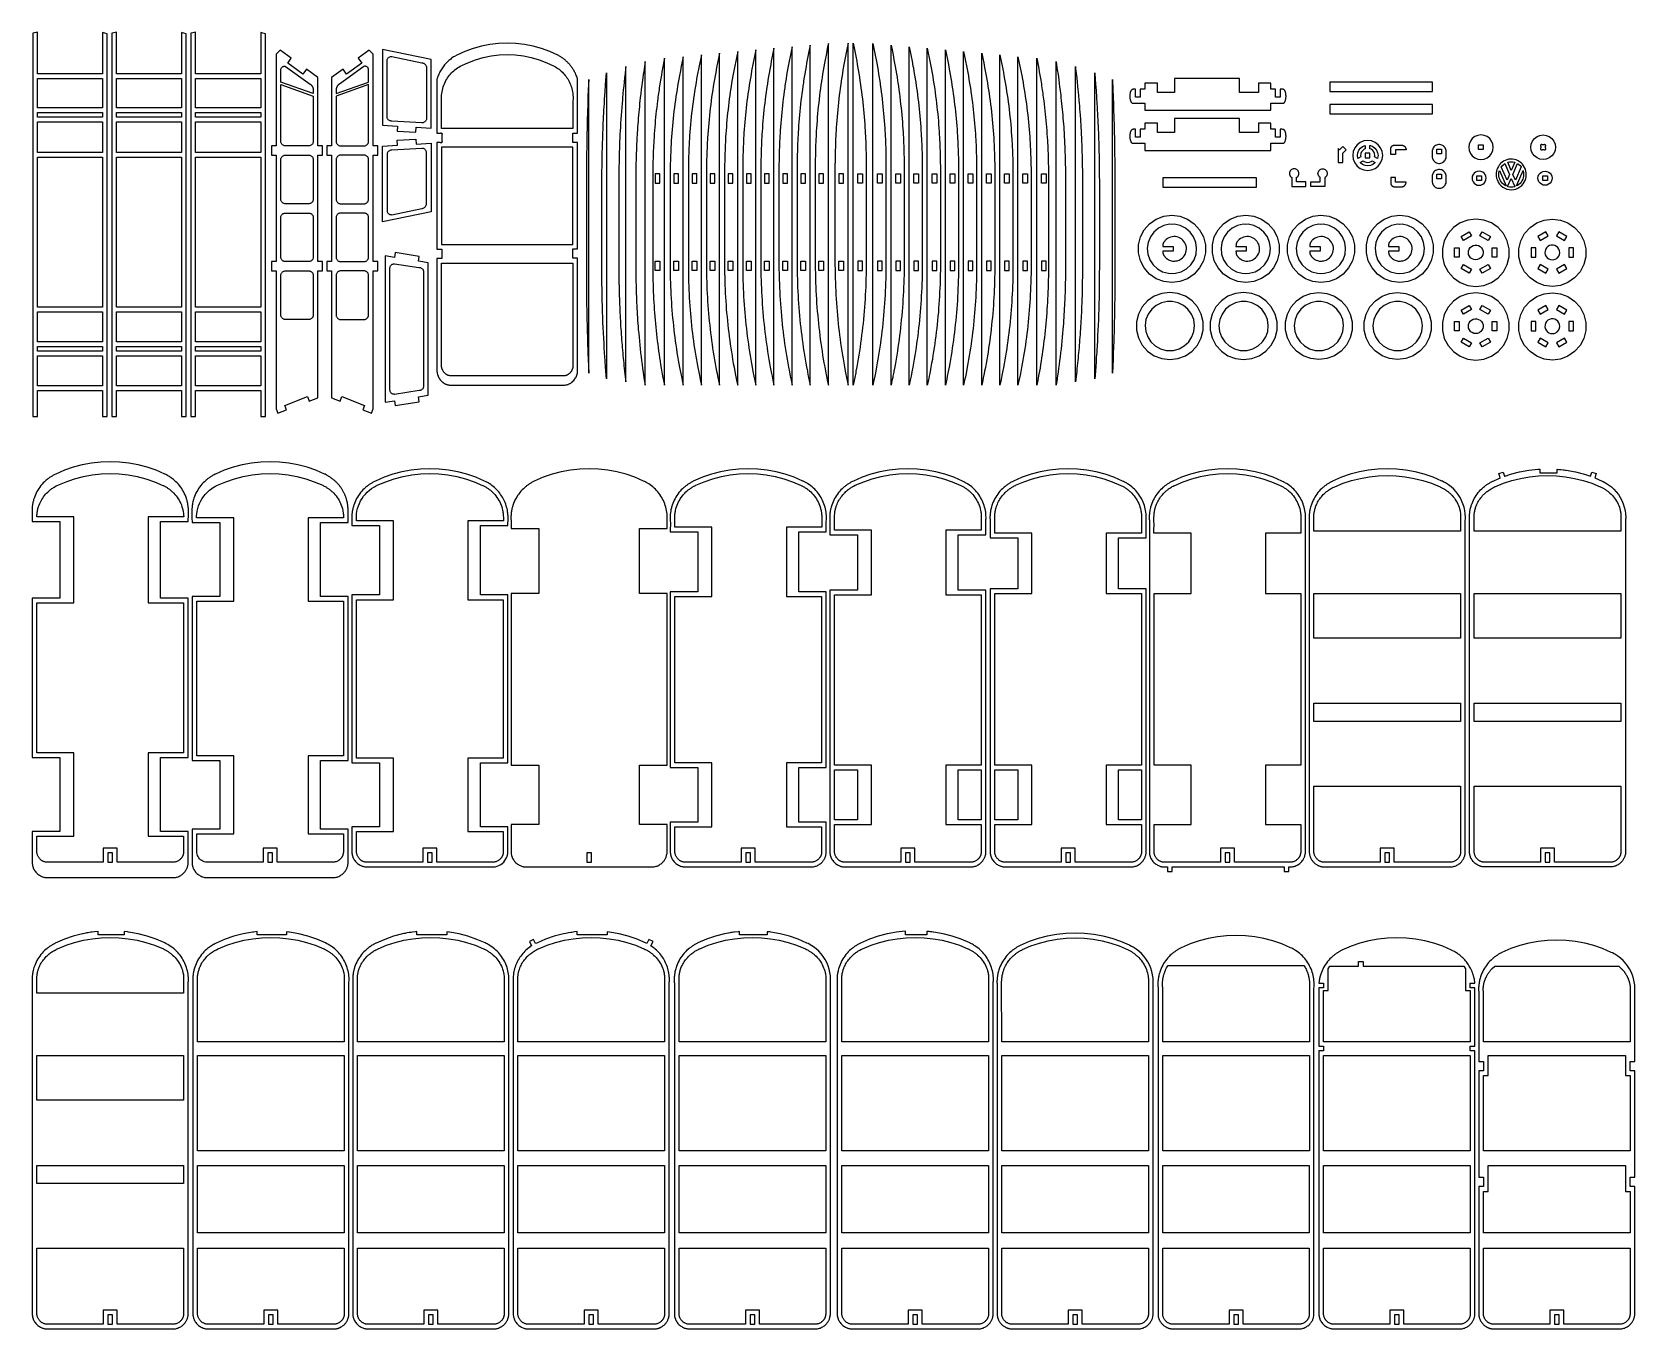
# Model space of a CAD drawing. Extents: x -2221 to 1897, y -1279 to 2054.
import ezdxf

# ---------------------------------------------------------------- set-up
doc = ezdxf.new("R2010")
doc.units = 0
doc.layers.get('0').update_dxf_attribs({"linetype": 'CONTINUOUS'})
doc.layers.add('SECTIONCUTEDGES', color=18, linetype='CONTINUOUS')

msp = doc.modelspace()

# ---------------------------------------------------------------- linework, layer by layer
for points in [[(-1235, 1796.9), (-1234.3, 1809.7), (-1195.7, 1807.4), (-1195.7, 1983.7), (-1321, 2009.4), (-1321, 1814.9), (-1282.2, 1812.6), (-1282.9, 1799.8)], [(-2207.3, 1859.2), (-2207.3, 1935.2), (-2040, 1935.2), (-2040, 1859.2)], [(-2004, 1859.2), (-2004, 1935.2), (-1836.8, 1935.2), (-1836.8, 1859.2)], [(-2207.3, 1835.2), (-2207.3, 1847.2), (-2040, 1847.2), (-2040, 1835.2)], [(-2004, 1835.2), (-2004, 1847.2), (-1836.8, 1847.2), (-1836.8, 1835.2)], [(-1800.8, 1835.2), (-1800.8, 1847.2), (-1633.5, 1847.2), (-1633.5, 1835.2)], [(1216.4, 1743.1), (1204.4, 1743.1), (1204.4, 1731.2), (1216.4, 1731.2)], [(1388.2, 1740.9), (1388.2, 1752.9), (1400.2, 1752.9), (1400.2, 1740.9)], [(-608.4, 1689.8), (-620.4, 1689.8), (-620.4, 1665.7), (-608.4, 1665.7)], [(-560, 1689.8), (-572, 1689.8), (-572, 1665.7), (-560, 1665.7)], [(-513.4, 1689.8), (-525.4, 1689.8), (-525.4, 1665.7), (-513.4, 1665.7)], [(-466.8, 1689.8), (-478.8, 1689.8), (-478.8, 1665.7), (-466.8, 1665.7)], [(-420.2, 1689.8), (-432.2, 1689.8), (-432.2, 1665.7), (-420.2, 1665.7)], [(-373.7, 1689.8), (-385.6, 1689.8), (-385.6, 1665.7), (-373.7, 1665.7)], [(-327.1, 1689.8), (-339.1, 1689.8), (-339.1, 1665.7), (-327.1, 1665.7)], [(-280.5, 1689.8), (-292.5, 1689.8), (-292.5, 1665.7), (-280.5, 1665.7)], [(-233.9, 1689.8), (-245.9, 1689.8), (-245.9, 1665.7), (-233.9, 1665.7)], [(-187.3, 1689.8), (-199.3, 1689.8), (-199.3, 1665.7), (-187.3, 1665.7)], [(-136.5, 1689.8), (-148.5, 1689.8), (-148.5, 1665.7), (-136.5, 1665.7)], [(137.7, 1689.8), (149.7, 1689.8), (149.7, 1665.7), (137.7, 1665.7)], [(230.9, 1689.8), (242.9, 1689.8), (242.9, 1665.7), (230.9, 1665.7)], [(-608.4, 1441.6), (-620.4, 1441.6), (-620.4, 1465.6), (-608.4, 1465.6)], [(-560, 1441.6), (-572, 1441.6), (-572, 1465.6), (-560, 1465.6)], [(-513.4, 1441.6), (-525.4, 1441.6), (-525.4, 1465.6), (-513.4, 1465.6)], [(-466.8, 1441.6), (-478.8, 1441.6), (-478.8, 1465.6), (-466.8, 1465.6)], [(-420.2, 1441.6), (-432.2, 1441.6), (-432.2, 1465.6), (-420.2, 1465.6)], [(-373.7, 1441.6), (-385.6, 1441.6), (-385.6, 1465.6), (-373.7, 1465.6)], [(-327.1, 1441.6), (-339.1, 1441.6), (-339.1, 1465.6), (-327.1, 1465.6)], [(-280.5, 1441.6), (-292.5, 1441.6), (-292.5, 1465.6), (-280.5, 1465.6)], [(-233.9, 1441.6), (-245.9, 1441.6), (-245.9, 1465.6), (-233.9, 1465.6)], [(-187.3, 1441.6), (-199.3, 1441.6), (-199.3, 1465.6), (-187.3, 1465.6)], [(-136.5, 1441.6), (-148.5, 1441.6), (-148.5, 1465.6), (-136.5, 1465.6)], [(336.1, 1441.6), (336.1, 1465.6), (324.1, 1465.6), (324.1, 1441.6)], [(372.5, 1441.6), (384.5, 1441.6), (384.5, 1465.6), (372.5, 1465.6)], [(-2207.3, 1233.9), (-2207.3, 1245.9), (-2040, 1245.9), (-2040, 1233.9)], [(-2004, 1233.9), (-2004, 1245.9), (-1836.8, 1245.9), (-1836.8, 1233.9)], [(-1800.8, 1233.9), (-1800.8, 1245.9), (-1633.5, 1245.9), (-1633.5, 1233.9)], [(-2014.2, -55.4), (-2026.2, -55.4), (-2026.2, -79.4), (-2014.2, -79.4)], [(-1204.8, -55.4), (-1204.8, -79.4), (-1192.8, -79.4), (-1192.8, -55.4)], [(23.2, -79.4), (35.2, -79.4), (35.2, -55.4), (23.2, -55.4)], [(434.9, -79.4), (446.9, -79.4), (446.9, -55.4), (434.9, -55.4)], [(1266.8, -55.4), (1254.8, -55.4), (1254.8, -79.4), (1266.8, -79.4)], [(-1795.7, -821.1), (-1795.7, -576.1), (-1419, -576.1), (-1419, -821.1)], [(-1795.7, -1032), (-1795.7, -858.2), (-1419, -858.2), (-1419, -1032)], [(-778.3, -1242.7), (-790.3, -1242.7), (-790.3, -1266.6), (-778.3, -1266.6)], [(42, -1266.6), (54, -1266.6), (54, -1242.7), (42, -1242.7)]]:
    msp.add_lwpolyline(points, close=True)
at = {"layer": 'SECTIONCUTEDGES'}
for points in [[(-2219.3, 1065.8), (-2207.3, 1065.8), (-2207.3, 1133), (-2040, 1133), (-2040, 1065.8), (-2028, 1065.8), (-2028, 2049.3), (-2034.4, 2051.5), (-2040, 2053), (-2040, 1947.2), (-2207.3, 1947.2), (-2207.3, 2054.2), (-2217.8, 2051.4), (-2219.3, 2050.9)], [(-2016, 1065.8), (-2004, 1065.8), (-2004, 1133), (-1836.8, 1133), (-1836.8, 1065.8), (-1824.8, 1065.8), (-1824.8, 2049.3), (-1831.1, 2051.5), (-1836.8, 2053), (-1836.8, 1947.2), (-2004, 1947.2), (-2004, 2054.2), (-2014.4, 2051.4), (-2016, 2050.9)], [(-1812.8, 1065.8), (-1800.8, 1065.8), (-1800.8, 1133), (-1633.5, 1133), (-1633.5, 1065.8), (-1621.5, 1065.8), (-1621.5, 2049.3), (-1627.9, 2051.5), (-1633.5, 2053), (-1633.5, 1947.2), (-1800.8, 1947.2), (-1800.8, 2054.2), (-1811, 2051.5), (-1812.8, 2050.9)], [(-1172.8, 1161.2), (-1172.1, 1160.4), (-1171.4, 1159.6), (-1170.8, 1158.8), (-1170, 1158), (-1169.3, 1157.2), (-1168.6, 1156.5), (-1167.8, 1155.8), (-1167, 1155.1), (-1166.3, 1154.5), (-1165.5, 1153.9), (-1164.6, 1153.2), (-1163.8, 1152.7), (-1162.9, 1152.1), (-1162.1, 1151.5), (-1161.2, 1151), (-1160.3, 1150.5), (-1159.3, 1150.1), (-1158.5, 1149.7), (-1157.6, 1149.3), (-1156.7, 1148.9), (-1155.8, 1148.6), (-1154.9, 1148.3), (-1154, 1148), (-1153, 1147.8), (-1152.1, 1147.5), (-1151.1, 1147.3), (-1150.2, 1147.2), (-1149.2, 1147), (-1148.3, 1146.9), (-1147.5, 1146.8), (-853, 1146.8), (-852.7, 1146.8), (-851.8, 1146.9), (-849.7, 1147.2), (-848.2, 1147.5), (-846.7, 1147.9), (-845.3, 1148.3), (-843.9, 1148.8), (-842.4, 1149.3), (-841.1, 1149.9), (-839.7, 1150.6), (-838.4, 1151.3), (-837.1, 1152.1), (-835.8, 1153), (-834.4, 1154.1), (-833.7, 1154.6), (-831.3, 1156.9), (-829.4, 1158.8), (-827.7, 1160.9), (-826.2, 1163), (-824.8, 1165.3), (-823.5, 1167.6), (-822.4, 1170.1), (-821.4, 1172.6), (-820.6, 1175.1), (-820, 1177.7), (-819.6, 1180.3), (-819.3, 1183), (-819.3, 1472.8), (-831.7, 1472.8), (-831.7, 1496.7), (-819.3, 1496.7), (-819.3, 1770.2), (-831.7, 1770.2), (-831.7, 1794.2), (-819.3, 1794.2), (-819.3, 1932.1), (-819.7, 1934), (-820, 1935.1), (-820.2, 1935.7), (-820.7, 1937.2), (-821.7, 1939.8), (-822.7, 1942.4), (-823.9, 1945.3), (-825.2, 1948.2), (-826.2, 1950.2), (-827.2, 1952.1), (-828.3, 1954.1), (-829.4, 1956), (-830.5, 1957.9), (-831.7, 1959.8), (-832.8, 1961.5), (-834, 1963.2), (-835.2, 1964.9), (-836.5, 1966.6), (-837.8, 1968.2), (-839.1, 1969.8), (-840.5, 1971.4), (-841.9, 1973), (-843.3, 1974.5), (-844.8, 1976), (-846.2, 1977.5), (-847.8, 1978.9), (-849.3, 1980.3), (-850.9, 1981.7), (-852.5, 1983), (-854.1, 1984.3), (-855.7, 1985.6), (-857.4, 1986.8), (-859.1, 1988), (-860.9, 1989.2), (-862.6, 1990.3), (-864.4, 1991.4), (-866.2, 1992.4), (-868, 1993.5), (-870.3, 1994.7), (-891.1, 2004.2), (-912.2, 2012), (-933.8, 2018.1), (-955.7, 2022.5), (-977.8, 2025.1), (-1000.1, 2026), (-1022.4, 2025.1), (-1044.6, 2022.5), (-1066.5, 2018.1), (-1088.1, 2012), (-1109.1, 2004.2), (-1129.7, 1994.8), (-1135.3, 1991.7), (-1137.9, 1990.1), (-1140.5, 1988.5), (-1143, 1986.7), (-1145.5, 1984.9), (-1147.9, 1982.9), (-1150.2, 1981), (-1152.5, 1978.9), (-1154.7, 1976.8), (-1156.9, 1974.6), (-1159, 1972.3), (-1161, 1970), (-1162.9, 1967.6), (-1164.8, 1965.1), (-1166.6, 1962.6), (-1168.4, 1960), (-1170, 1957.3), (-1171.6, 1954.6), (-1173.1, 1951.9), (-1174.5, 1949.1), (-1175.9, 1946.3), (-1177.1, 1943.4), (-1178.2, 1940.5), (-1179.3, 1937.6), (-1179.6, 1936.8), (-1180.4, 1934.4), (-1180.9, 1932.7), (-1180.9, 1932.4), (-1180.9, 1932.2), (-1180.9, 1794), (-1172.8, 1794), (-1172.7, 1794), (-1172.7, 1794.1), (-1172.4, 1794.4), (-1172.2, 1794.5), (-1171.9, 1794.6), (-1171.6, 1794.7), (-1171.3, 1794.8), (-1171, 1794.9), (-1170.7, 1794.9), (-1170.4, 1794.8), (-1170, 1794.8), (-1169.7, 1794.7), (-1169.4, 1794.6), (-1169.1, 1794.4), (-1168.8, 1794.2), (-1168.6, 1794), (-1168.3, 1793.7), (-1168.2, 1793.5), (-1168.1, 1793.3), (-1168, 1793.1), (-1167.9, 1792.9), (-1167.8, 1792.7), (-1167.8, 1792.5), (-1167.7, 1792.3), (-1167.7, 1792.1), (-1167.7, 1791.9), (-1167.7, 1791.6), (-1167.8, 1791.3), (-1167.9, 1791.1), (-1168.6, 1789.9), (-1168.6, 1789.7), (-1168.6, 1774.2), (-1168.6, 1774.2), (-1168.4, 1774), (-1168.2, 1773.8), (-1168.1, 1773.6), (-1168, 1773.4), (-1167.9, 1773.1), (-1167.8, 1772.8), (-1167.7, 1772.5), (-1167.7, 1772.2), (-1167.7, 1771.9), (-1167.8, 1771.6), (-1167.8, 1771.3), (-1167.9, 1771), (-1168, 1770.8), (-1168.2, 1770.5), (-1168.4, 1770.3), (-1168.6, 1770), (-1168.8, 1769.8), (-1169, 1769.7), (-1169.2, 1769.5), (-1169.5, 1769.4), (-1169.8, 1769.3), (-1170.1, 1769.2), (-1170.4, 1769.1), (-1170.7, 1769.1), (-1171, 1769.1), (-1171.4, 1769.3), (-1171.5, 1769.3), (-1172.7, 1769.9), (-1172.8, 1770), (-1180.9, 1770), (-1180.9, 1496.6), (-1168.6, 1496.6), (-1168.6, 1472.6), (-1180.9, 1472.6), (-1180.9, 1183), (-1180.9, 1182.6), (-1180.8, 1181.7), (-1180.6, 1179.9), (-1180.4, 1178.5), (-1180.2, 1177.5), (-1179.9, 1176.4), (-1179.7, 1175.4), (-1179.4, 1174.4), (-1179.1, 1173.4), (-1178.7, 1172.3), (-1178.4, 1171.3), (-1178, 1170.4), (-1177.6, 1169.4), (-1177.1, 1168.4), (-1176.7, 1167.5), (-1176.2, 1166.5), (-1175.7, 1165.6), (-1175.1, 1164.7), (-1174.6, 1163.8), (-1174, 1162.9), (-1173.4, 1162.1)], [(-221.8, 1146.8), (-221.8, 2020.6), (-224.4, 2008.1), (-226.9, 1995.5), (-229.3, 1982.9), (-230.9, 1974.5), (-232.5, 1965.6), (-234.1, 1956.4), (-235.7, 1947.2), (-237.2, 1937.9), (-238.7, 1928.7), (-239.4, 1924), (-240.8, 1914.8), (-242, 1905.6), (-243.3, 1896.4), (-244.4, 1887.3), (-245.5, 1878.1), (-246.6, 1868.9), (-247.6, 1859.7), (-248.5, 1850.5), (-249.3, 1841.3), (-250.1, 1832.1), (-250.9, 1822.9), (-251.6, 1813.7), (-252.2, 1804.5), (-252.6, 1797.3), (-253, 1790.1), (-253.4, 1783), (-253.8, 1775.8), (-254.1, 1768.6), (-254.4, 1761.4), (-254.6, 1754.2), (-254.8, 1747.1), (-255, 1739.9), (-255.2, 1732.7), (-255.3, 1725.5), (-255.4, 1718.3), (-255.4, 1712.2), (-255.4, 1453.5), (-255.4, 1446.4), (-255.2, 1434.4), (-255.1, 1429.6), (-254.8, 1419.2), (-254.5, 1408.7), (-254.1, 1398.3), (-253.6, 1387.8), (-253.1, 1377.4), (-252.4, 1367), (-251.7, 1356.5), (-251, 1346.1), (-250.1, 1335.7), (-249.2, 1325.3), (-248.2, 1314.9), (-247.2, 1304.5), (-246.1, 1294.3), (-244.9, 1284.2), (-243.7, 1274.1), (-242.4, 1264), (-241, 1253.9), (-239.5, 1243.8), (-238, 1233.7), (-236.4, 1223.6), (-234.7, 1213.6), (-233, 1203.5), (-231.2, 1193.5), (-229.1, 1182.3), (-228.6, 1179.8), (-226.7, 1170), (-226, 1166.7), (-224.3, 1158.4)], [(-175.2, 1146.8), (-175.2, 2024.7), (-177.8, 2012.1), (-180.3, 1999.4), (-181.1, 1995.2), (-183.5, 1982.5), (-185.1, 1974.1), (-186.8, 1964.8), (-188.4, 1955.5), (-189.9, 1946.3), (-191.4, 1937), (-192.1, 1932.3), (-193.5, 1923), (-194.2, 1918.3), (-195.5, 1909.1), (-196.7, 1899.9), (-197.8, 1890.7), (-198.9, 1881.5), (-200, 1872.3), (-201, 1863.1), (-201.9, 1853.8), (-202.8, 1844.6), (-203.6, 1835.3), (-204.3, 1826.1), (-205, 1816.8), (-205.6, 1807.5), (-206.1, 1800.3), (-206.5, 1793.1), (-206.8, 1785.9), (-207.2, 1778.7), (-207.5, 1771.5), (-207.8, 1764.3), (-208, 1757.1), (-208.3, 1749.9), (-208.4, 1742.6), (-208.6, 1735.4), (-208.7, 1728.2), (-208.8, 1721), (-208.9, 1714.3), (-208.9, 1454.9), (-208.8, 1445.5), (-208.6, 1433.3), (-208.5, 1430.9), (-208.3, 1420.4), (-207.9, 1409.9), (-207.5, 1399.4), (-207, 1388.9), (-206.5, 1378.5), (-205.9, 1368), (-205.2, 1357.5), (-204.4, 1347), (-203.6, 1336.6), (-202.6, 1326.1), (-201.7, 1315.7), (-200.6, 1305.2), (-199.5, 1295), (-198.3, 1284.9), (-197.1, 1274.7), (-195.8, 1264.5), (-194.4, 1254.4), (-193, 1244.2), (-191.4, 1234.1), (-189.8, 1224), (-188.2, 1213.9), (-186.4, 1203.8), (-184.6, 1193.7), (-181.6, 1177.5), (-180.8, 1173.8), (-179.2, 1165.7), (-177.9, 1159.5)], [(-124.4, 1146.8), (-124.4, 2026), (-127, 2013.3), (-129.5, 2000.7), (-131.9, 1988), (-133.5, 1979.5), (-135.1, 1970.7), (-136.8, 1961.4), (-137.6, 1956.7), (-139.1, 1947.4), (-140.6, 1938.1), (-142, 1928.8), (-143.4, 1919.5), (-144.6, 1910.3), (-145.9, 1901), (-147, 1891.8), (-148.1, 1882.6), (-149.2, 1873.4), (-150.2, 1864.1), (-151.1, 1854.9), (-152, 1845.6), (-152.8, 1836.3), (-153.5, 1827.1), (-154.2, 1817.8), (-154.8, 1808.5), (-155.2, 1801.3), (-155.7, 1794.1), (-156, 1786.9), (-156.4, 1779.6), (-156.7, 1772.4), (-157, 1765.2), (-157.2, 1758), (-157.5, 1750.7), (-157.6, 1743.5), (-157.8, 1736.3), (-157.9, 1729.1), (-158, 1718.1), (-158.1, 1715.1), (-158.1, 1455.4), (-158, 1445.9), (-157.8, 1433.8), (-157.7, 1431.3), (-157.5, 1420.8), (-157.1, 1410.3), (-156.7, 1399.8), (-156.2, 1389.3), (-155.7, 1378.8), (-155, 1368.3), (-154.4, 1357.8), (-153.6, 1347.3), (-152.7, 1336.8), (-151.8, 1326.4), (-150.9, 1315.9), (-149.8, 1305.4), (-148.7, 1295.2), (-147.5, 1285.1), (-146.3, 1274.9), (-145, 1264.7), (-143.6, 1254.5), (-142.1, 1244.4), (-140.6, 1234.2), (-139, 1224.1), (-137.4, 1214), (-135.6, 1203.9), (-133.8, 1193.8), (-131.7, 1182.5), (-131, 1178.8), (-128.6, 1166.8)], [(-111.5, 1146.8), (-111.5, 2026), (-108.9, 2013.3), (-106.4, 2000.7), (-104, 1988), (-102.4, 1979.5), (-100.8, 1970.7), (-99.2, 1961.4), (-98.4, 1956.7), (-96.8, 1947.4), (-95.3, 1938.1), (-93.9, 1928.8), (-92.6, 1919.5), (-91.3, 1910.3), (-90.1, 1901), (-88.9, 1891.8), (-87.8, 1882.6), (-86.7, 1873.4), (-85.8, 1864.1), (-84.8, 1854.9), (-84, 1845.6), (-83.2, 1836.3), (-82.4, 1827.1), (-81.7, 1817.8), (-81.1, 1808.5), (-80.7, 1801.3), (-80.3, 1794.1), (-79.9, 1786.9), (-79.5, 1779.6), (-79.2, 1772.4), (-78.9, 1765.2), (-78.7, 1758), (-78.5, 1750.7), (-78.3, 1743.5), (-78.1, 1736.3), (-78, 1729.1), (-77.9, 1718.1), (-77.9, 1715.1), (-77.9, 1455.4), (-77.9, 1445.9), (-78.2, 1433.8), (-78.2, 1431.3), (-78.5, 1420.8), (-78.8, 1410.3), (-79.2, 1399.8), (-79.7, 1389.3), (-80.3, 1378.8), (-80.9, 1368.3), (-81.6, 1357.8), (-82.3, 1347.3), (-83.2, 1336.8), (-84.1, 1326.4), (-85.1, 1315.9), (-86.1, 1305.4), (-87.2, 1295.2), (-88.4, 1285.1), (-89.6, 1274.9), (-90.9, 1264.7), (-92.3, 1254.5), (-93.8, 1244.4), (-95.3, 1234.2), (-96.9, 1224.1), (-98.6, 1214), (-100.3, 1203.9), (-102.1, 1193.8), (-104.2, 1182.5), (-104.9, 1178.8), (-107.3, 1166.8)], [(-60.7, 1146.8), (-60.7, 2024.7), (-58.1, 2012.1), (-55.6, 1999.4), (-54.8, 1995.2), (-52.4, 1982.5), (-50.8, 1974.1), (-49.2, 1964.8), (-47.6, 1955.5), (-46, 1946.3), (-44.5, 1937), (-43.8, 1932.3), (-42.4, 1923), (-41.8, 1918.3), (-40.5, 1909.1), (-39.2, 1899.9), (-38.1, 1890.7), (-37, 1881.5), (-35.9, 1872.3), (-35, 1863.1), (-34, 1853.8), (-33.2, 1844.6), (-32.4, 1835.3), (-31.6, 1826.1), (-30.9, 1816.8), (-30.3, 1807.5), (-29.9, 1800.3), (-29.5, 1793.1), (-29.1, 1785.9), (-28.7, 1778.7), (-28.4, 1771.5), (-28.1, 1764.3), (-27.9, 1757.1), (-27.7, 1749.9), (-27.5, 1742.6), (-27.3, 1735.4), (-27.2, 1728.2), (-27.1, 1721), (-27.1, 1714.3), (-27.1, 1454.9), (-27.1, 1445.5), (-27.3, 1433.3), (-27.4, 1430.9), (-27.7, 1420.4), (-28, 1409.9), (-28.4, 1399.4), (-28.9, 1388.9), (-29.4, 1378.5), (-30.1, 1368), (-30.8, 1357.5), (-31.5, 1347), (-32.4, 1336.6), (-33.3, 1326.1), (-34.3, 1315.7), (-35.3, 1305.2), (-36.4, 1295), (-37.6, 1284.9), (-38.8, 1274.7), (-40.1, 1264.5), (-41.5, 1254.4), (-43, 1244.2), (-44.5, 1234.1), (-46.1, 1224), (-47.8, 1213.9), (-49.5, 1203.8), (-51.3, 1193.7), (-54.4, 1177.5), (-55.1, 1173.8), (-56.7, 1165.7), (-58, 1159.5)], [(-9.9, 1166.7), (-11.7, 1158.4), (-14.1, 1146.8), (-14.1, 2020.6), (-11.5, 2008.1), (-9, 1995.5), (-6.6, 1982.9), (-5, 1974.5), (-3.4, 1965.6), (-1.8, 1956.4), (-0.2, 1947.2), (1.3, 1937.9), (2.8, 1928.7), (3.5, 1924), (4.8, 1914.8), (6.1, 1905.6), (7.3, 1896.4), (8.5, 1887.3), (9.6, 1878.1), (10.6, 1868.9), (11.6, 1859.7), (12.6, 1850.5), (13.4, 1841.3), (14.2, 1832.1), (15, 1822.9), (15.6, 1813.7), (16.3, 1804.5), (16.7, 1797.3), (17.1, 1790.1), (17.5, 1783), (17.9, 1775.8), (18.2, 1768.6), (18.5, 1761.4), (18.7, 1754.2), (18.9, 1747.1), (19.1, 1739.9), (19.3, 1732.7), (19.4, 1725.5), (19.5, 1718.3), (19.5, 1712.2), (19.5, 1453.5), (19.5, 1446.4), (19.3, 1434.4), (19.2, 1429.6), (18.9, 1419.2), (18.6, 1408.7), (18.2, 1398.3), (17.7, 1387.8), (17.1, 1377.4), (16.5, 1367), (15.8, 1356.5), (15, 1346.1), (14.2, 1335.7), (13.3, 1325.3), (12.3, 1314.9), (11.3, 1304.5), (10.2, 1294.3), (9, 1284.2), (7.8, 1274.1), (6.4, 1264), (5.1, 1253.9), (3.6, 1243.8), (2.1, 1233.7), (0.5, 1223.6), (-1.2, 1213.6), (-2.9, 1203.5), (-4.7, 1193.5), (-6.8, 1182.3), (-7.3, 1179.8), (-9.3, 1170)], [(-1589.5, 1074.4), (-1567.2, 1083), (-1571.7, 1094.7), (-1513.4, 1117.2), (-1508.9, 1105.4), (-1486.5, 1114), (-1486.5, 1440.4), (-1474.6, 1440.3), (-1474.6, 1464.3), (-1486.5, 1464.3), (-1486.5, 1737.8), (-1474.6, 1737.8), (-1474.6, 1761.7), (-1486.5, 1761.7), (-1486.5, 1937.1), (-1516.2, 1958.6), (-1525.4, 1945.9), (-1564.3, 1974.1), (-1555.1, 1986.8), (-1583.5, 2007.5), (-1593.8, 1997.1), (-1593.8, 1761.7), (-1593.8, 1761.7), (-1605.8, 1761.7), (-1605.8, 1737.8), (-1593.8, 1737.8), (-1593.8, 1464.3), (-1605.8, 1464.3), (-1605.8, 1440.3), (-1593.8, 1440.3), (-1593.8, 1085.6)], [(-1451.8, 1114), (-1429.4, 1105.4), (-1424.9, 1117.2), (-1366.6, 1094.7), (-1371.1, 1083), (-1348.8, 1074.4), (-1344.5, 1085.6), (-1344.5, 1440.3), (-1332.5, 1440.3), (-1332.5, 1464.3), (-1344.5, 1464.3), (-1344.5, 1737.8), (-1332.5, 1737.8), (-1332.5, 1761.7), (-1344.5, 1761.7), (-1344.5, 1761.7), (-1344.5, 1997.1), (-1354.8, 2007.5), (-1383.2, 1986.8), (-1374, 1974.1), (-1412.9, 1945.9), (-1422.1, 1958.6), (-1451.8, 1937.1), (-1451.8, 1761.7), (-1463.7, 1761.7), (-1463.7, 1737.8), (-1451.8, 1737.8), (-1451.8, 1464.3), (-1463.7, 1464.3), (-1463.7, 1440.3), (-1451.8, 1440.4)], [(-1307.6, 1831.3), (-1308.3, 1832.8), (-1308.7, 1834.3), (-1309, 1835.9), (-1309, 1979.5), (-1309, 1980.8), (-1308.7, 1982.4), (-1308.3, 1983.9), (-1307.6, 1985.4), (-1306.7, 1986.7), (-1305.7, 1987.9), (-1304.5, 1988.9), (-1303.2, 1989.8), (-1301.7, 1990.5), (-1300.2, 1991), (-1298.6, 1991.2), (-1297, 1991.2), (-1219.7, 1975.4), (-1219.3, 1975.3), (-1218.3, 1975.2), (-1218, 1975.1), (-1216.1, 1974.6), (-1214.4, 1973.8), (-1212.9, 1972.8), (-1211.5, 1971.6), (-1210.3, 1970.2), (-1209.2, 1968.7), (-1208.4, 1967), (-1207.9, 1965.2), (-1207.6, 1963.4), (-1207.5, 1961.6), (-1207.5, 1961.2), (-1207.7, 1960), (-1207.7, 1832.1), (-1207.7, 1831.4), (-1208, 1829.6), (-1208.5, 1828.1), (-1209.2, 1826.7), (-1210, 1825.4), (-1211.1, 1824.2), (-1212.3, 1823.1), (-1213.6, 1822.2), (-1215, 1821.6), (-1216.5, 1821.1), (-1218.1, 1820.8), (-1219.7, 1820.8), (-1297, 1825.5), (-1298.4, 1825.5), (-1300.2, 1825.8), (-1301.7, 1826.2), (-1303.1, 1826.9), (-1304.5, 1827.8), (-1305.7, 1828.8), (-1306.7, 1830)], [(-1169, 1806), (-1169, 1873.1), (-1169, 1873.9), (-1169, 1875.7), (-1169.2, 1879.1), (-1169.3, 1880.8), (-1169.4, 1883), (-1169.2, 1887.1), (-1168.9, 1892.1), (-1168.4, 1896.4), (-1167.7, 1900.7), (-1166.8, 1905), (-1165.7, 1909.2), (-1164.5, 1913.3), (-1163.1, 1917.4), (-1161.5, 1921.5), (-1159.7, 1925.4), (-1157.8, 1929.3), (-1155.6, 1933.1), (-1153.5, 1936.6), (-1151.2, 1939.9), (-1148.8, 1943.2), (-1146.2, 1946.3), (-1143.5, 1949.3), (-1140.6, 1952.2), (-1137.6, 1954.9), (-1134.5, 1957.5), (-1131.2, 1959.9), (-1127.9, 1962.2), (-1124.4, 1964.3), (-1120.9, 1966.3), (-1101.7, 1975.4), (-1082.1, 1982.9), (-1062, 1988.8), (-1041.5, 1993), (-1020.9, 1995.5), (-1000.1, 1996.4), (-979.4, 1995.5), (-958.7, 1993), (-938.3, 1988.8), (-918.2, 1982.9), (-898.5, 1975.4), (-879.4, 1966.3), (-876.2, 1964.5), (-873, 1962.6), (-870, 1960.6), (-867, 1958.4), (-864.1, 1956.1), (-861.3, 1953.7), (-858.6, 1951.1), (-856.1, 1948.5), (-853.6, 1945.8), (-851.3, 1942.9), (-849.1, 1940), (-847, 1936.9), (-844.9, 1933.6), (-843, 1930.2), (-841.2, 1926.7), (-839.5, 1923.2), (-838, 1919.5), (-836.6, 1915.9), (-835.4, 1912.2), (-834.3, 1908.4), (-833.3, 1904.6), (-832.5, 1900.7), (-831.9, 1896.9), (-831.6, 1894.8), (-831.4, 1893), (-831.3, 1891.2), (-831.2, 1889.8), (-831.1, 1887.8), (-831.1, 1884.5), (-831.3, 1875.6), (-831.3, 1806)], [(-645.9, 1146.8), (-645.9, 1978.3), (-647.8, 1965.8), (-649.6, 1953.2), (-650.8, 1944.8), (-652, 1936.4), (-653.6, 1924.5), (-654.6, 1917.4), (-655.9, 1906.8), (-657.2, 1896.1), (-658.4, 1885.5), (-659.3, 1878), (-660.1, 1870.4), (-660.8, 1862.9), (-661.6, 1855.4), (-662.3, 1847.9), (-662.9, 1840.3), (-663.6, 1832.8), (-664.2, 1825.3), (-664.7, 1817.7), (-665.3, 1810.2), (-665.8, 1802.6), (-666.3, 1795.1), (-666.6, 1789.4), (-666.9, 1783.8), (-667.2, 1778.1), (-667.5, 1772.5), (-667.8, 1766.8), (-668.1, 1761.1), (-668.3, 1755.5), (-668.5, 1749.8), (-668.7, 1744.1), (-668.9, 1738.5), (-669.1, 1732.8), (-669.3, 1723.3), (-669.4, 1719.4), (-669.6, 1707.9), (-669.7, 1697.5), (-669.8, 1687.6), (-669.8, 1684.3), (-669.8, 1438.7), (-669.8, 1430.8), (-669.6, 1415.2), (-669.3, 1401.2), (-668.9, 1387.3), (-668.7, 1381.7), (-668.4, 1374.1), (-668.1, 1366.4), (-667.8, 1358.7), (-667.4, 1351.1), (-667, 1343.4), (-666.6, 1335.7), (-666.1, 1328.1), (-665.7, 1320.4), (-665.1, 1312.8), (-664.6, 1305.1), (-664, 1297.4), (-663.4, 1289.8), (-662.5, 1279.8), (-661.6, 1269.7), (-660.7, 1259.7), (-659.6, 1249.7), (-658.6, 1239.7), (-657.4, 1229.7), (-656.3, 1219.7), (-655, 1209.7), (-653.7, 1199.7), (-652.4, 1189.7), (-650.9, 1179.8), (-648.9, 1166), (-648, 1160.2)], [(-596.3, 1146.8), (-596.3, 1986.8), (-597.9, 1978.1), (-599.6, 1969.5), (-601.1, 1960.8), (-602.7, 1952.2), (-604.2, 1943.5), (-605.6, 1934.8), (-606.4, 1930.1), (-607.2, 1925.3), (-608, 1920.5), (-608.7, 1915.7), (-609.5, 1910.9), (-610.2, 1906.1), (-610.9, 1901.3), (-611.6, 1896.5), (-612.2, 1891.7), (-612.9, 1887), (-613.5, 1882.1), (-614.2, 1877.3), (-615.2, 1868.9), (-616.2, 1860.4), (-617.2, 1852), (-618.1, 1843.5), (-618.9, 1835.1), (-619.7, 1826.6), (-620.5, 1818.1), (-621.2, 1809.6), (-621.9, 1801.1), (-622.5, 1792.6), (-623, 1784.1), (-623.5, 1775.6), (-623.9, 1769), (-624.3, 1762.4), (-624.6, 1755.8), (-624.9, 1749.2), (-625.1, 1742.5), (-625.3, 1735.9), (-625.6, 1729.3), (-625.7, 1722.7), (-625.9, 1716), (-626, 1709.4), (-626.1, 1702.8), (-626.2, 1689.8), (-626.2, 1440.3), (-626.1, 1430), (-626.1, 1427.4), (-625.9, 1416), (-625.6, 1405.8), (-625.3, 1395.7), (-625, 1386.6), (-624.6, 1377.5), (-624.1, 1368.5), (-623.6, 1359.4), (-623.1, 1350.3), (-622.5, 1341.3), (-621.8, 1332.2), (-621.1, 1323.2), (-620.3, 1314.1), (-619.5, 1305.1), (-618.7, 1296.1), (-617.7, 1287), (-616.8, 1278.2), (-615.8, 1269.5), (-614.7, 1260.7), (-613.6, 1251.9), (-612.5, 1243.2), (-611.3, 1234.4), (-610, 1225.7), (-608.7, 1216.9), (-607.4, 1208.2), (-606, 1199.5), (-604.5, 1190.8), (-601.8, 1175.2), (-600, 1165.7), (-598.6, 1158.5)], [(-547.9, 1146.8), (-547.9, 1990.8), (-550.5, 1978.7), (-552.9, 1966.5), (-555.4, 1954.3), (-557.7, 1942.1), (-559.4, 1933.2), (-561, 1924.3), (-562.5, 1915.4), (-564, 1906.5), (-565.4, 1897.5), (-566.8, 1888.6), (-568.2, 1879.2), (-569.5, 1869.8), (-570.7, 1860.4), (-571.8, 1851), (-572.9, 1841.6), (-574, 1832.2), (-574.9, 1822.7), (-575.8, 1813.3), (-576.6, 1803.9), (-577.4, 1794.4), (-578.1, 1785), (-578.7, 1775.5), (-579, 1770.2), (-579.3, 1764.9), (-579.6, 1759.6), (-579.8, 1754.2), (-580.1, 1748.9), (-580.3, 1743.6), (-580.5, 1738.3), (-580.7, 1733), (-580.9, 1727.7), (-581, 1722.3), (-581.2, 1717), (-581.5, 1699.3), (-581.5, 1692.4), (-581.5, 1443), (-581.4, 1433.9), (-581.2, 1422.3), (-581.2, 1420), (-580.9, 1409.9), (-580.6, 1399.8), (-580.2, 1389.7), (-579.7, 1379.6), (-579.1, 1369.5), (-578.5, 1359.5), (-577.8, 1349.4), (-577, 1339.3), (-576.2, 1329.3), (-575.3, 1319.2), (-574.3, 1309.2), (-573.3, 1299.1), (-572.2, 1289.3), (-571, 1279.6), (-569.7, 1269.8), (-568.4, 1260), (-567, 1250.2), (-565.6, 1240.5), (-564.1, 1230.8), (-562.5, 1221), (-560.8, 1211.3), (-559.1, 1201.6), (-557.3, 1191.9), (-554.2, 1176.3), (-551.8, 1165), (-550.5, 1159)], [(-501.3, 1146.8), (-501.3, 1995.6), (-503, 1987.4), (-505.5, 1975.2), (-507.2, 1967), (-509.6, 1954.8), (-510.4, 1950.7), (-512, 1942.1), (-513.6, 1933.2), (-515.2, 1924.2), (-516.7, 1915.2), (-517.4, 1910.7), (-518.9, 1901.7), (-520.2, 1892.7), (-521.6, 1883.3), (-522.9, 1873.8), (-524.1, 1864.4), (-525.3, 1854.9), (-526.4, 1845.5), (-527.4, 1836), (-528.3, 1826.5), (-529.2, 1817), (-530, 1807.5), (-530.8, 1798), (-531.5, 1788.5), (-532.1, 1779), (-532.4, 1773.7), (-532.7, 1768.3), (-533, 1763), (-533.3, 1757.6), (-533.5, 1752.3), (-533.7, 1746.9), (-533.9, 1741.6), (-534.1, 1736.2), (-534.3, 1730.9), (-534.4, 1725.5), (-534.6, 1720.2), (-534.7, 1713), (-534.9, 1698.2), (-534.9, 1695.4), (-534.9, 1444.7), (-534.8, 1435.6), (-534.6, 1423.8), (-534.6, 1421.5), (-534.3, 1411.3), (-534, 1401.2), (-533.6, 1391.1), (-533.1, 1380.9), (-532.5, 1370.8), (-531.9, 1360.7), (-531.2, 1350.5), (-530.5, 1340.4), (-529.6, 1330.3), (-528.7, 1320.2), (-527.7, 1310.1), (-526.7, 1300), (-525.6, 1290.1), (-524.4, 1280.3), (-523.2, 1270.5), (-521.8, 1260.6), (-520.5, 1250.8), (-519, 1241), (-517.5, 1231.2), (-515.9, 1221.4), (-514.2, 1211.7), (-512.5, 1201.9), (-510.7, 1192.2), (-508.3, 1180), (-506.6, 1171.7), (-504.4, 1161.1)], [(-454.7, 1146.8), (-454.7, 1999.6), (-457.3, 1987.3), (-459.8, 1975.1), (-462.2, 1962.8), (-464.6, 1950.4), (-466.2, 1941.4), (-467.8, 1932.4), (-469.4, 1923.4), (-470.9, 1914.4), (-472.3, 1905.3), (-473.7, 1896.3), (-475, 1886.8), (-476.3, 1877.3), (-477.5, 1867.8), (-478.7, 1858.3), (-479.8, 1848.8), (-480.8, 1839.3), (-481.8, 1829.8), (-482.6, 1820.2), (-483.5, 1810.7), (-484.2, 1801.2), (-484.9, 1791.6), (-485.5, 1782), (-485.8, 1776.7), (-486.1, 1771.3), (-486.4, 1765.9), (-486.7, 1760.6), (-486.9, 1755.2), (-487.2, 1749.8), (-487.4, 1744.5), (-487.5, 1739.1), (-487.7, 1733.7), (-487.9, 1728.3), (-488, 1723), (-488.1, 1717.6), (-488.3, 1706.5), (-488.3, 1699.5), (-488.3, 1446.1), (-488.3, 1436.9), (-488.2, 1434.6), (-488, 1422.8), (-487.7, 1412.6), (-487.4, 1402.4), (-487, 1392.2), (-486.5, 1382), (-486, 1371.9), (-485.3, 1361.7), (-484.6, 1351.5), (-483.9, 1341.3), (-483, 1331.2), (-482.1, 1321), (-481.1, 1310.9), (-480.1, 1300.7), (-479, 1290.8), (-477.8, 1280.9), (-476.6, 1271.1), (-475.3, 1261.2), (-473.9, 1251.3), (-472.4, 1241.5), (-470.9, 1231.6), (-469.3, 1221.8), (-467.6, 1212), (-465.9, 1202.2), (-464.1, 1192.4), (-462.2, 1182.6), (-461, 1176.6), (-458.7, 1165.2), (-457.4, 1159.1)], [(-408.1, 1146.8), (-408.1, 2004.3), (-410.7, 1992), (-413.2, 1979.6), (-415.6, 1967.3), (-418, 1954.9), (-418.8, 1950.4), (-420.5, 1941.3), (-422, 1932.2), (-423.6, 1923.2), (-425, 1914.1), (-426.4, 1905), (-427.1, 1900.4), (-428.4, 1891.5), (-429.6, 1882.5), (-430.7, 1873.5), (-431.8, 1864.5), (-432.9, 1855.5), (-433.9, 1846.4), (-434.8, 1837.4), (-435.7, 1828.4), (-436.5, 1819.3), (-437.2, 1810.3), (-437.9, 1801.3), (-438.5, 1792.2), (-439, 1785.2), (-439.4, 1778.1), (-439.7, 1771.1), (-440.1, 1764), (-440.4, 1757), (-440.7, 1750), (-440.9, 1742.9), (-441.2, 1735.9), (-441.3, 1728.8), (-441.5, 1721.8), (-441.6, 1714.7), (-441.7, 1707.7), (-441.8, 1702), (-441.8, 1447.8), (-441.7, 1444.7), (-441.6, 1433.8), (-441.4, 1424.3), (-441.2, 1414.1), (-440.8, 1403.8), (-440.4, 1393.6), (-439.9, 1383.3), (-439.4, 1373.1), (-438.8, 1362.9), (-438.1, 1352.6), (-437.3, 1342.4), (-436.5, 1332.2), (-435.5, 1322), (-434.6, 1311.8), (-433.5, 1301.6), (-432.4, 1291.6), (-431.2, 1281.7), (-430, 1271.7), (-428.7, 1261.8), (-427.3, 1251.9), (-425.9, 1242), (-424.3, 1232.1), (-422.7, 1222.2), (-421.1, 1212.3), (-419.3, 1202.5), (-417.5, 1192.6), (-414.5, 1176.8), (-412.7, 1168.4), (-410.8, 1159.2)], [(-361.6, 1146.8), (-361.6, 2008.4), (-364.1, 1996), (-366.6, 1983.6), (-369.1, 1971.2), (-371.4, 1958.7), (-372.2, 1954.2), (-373.9, 1945.1), (-375.5, 1936), (-377, 1926.9), (-378.4, 1917.7), (-379.8, 1908.6), (-380.5, 1904), (-381.8, 1895), (-383, 1886), (-384.2, 1876.9), (-385.3, 1867.9), (-386.3, 1858.8), (-387.3, 1849.8), (-388.2, 1840.7), (-389.1, 1831.6), (-389.9, 1822.5), (-390.6, 1813.5), (-391.3, 1804.4), (-391.9, 1795.3), (-392.4, 1788.2), (-392.8, 1781.1), (-393.2, 1774.1), (-393.5, 1767), (-393.8, 1759.9), (-394.1, 1752.8), (-394.4, 1745.7), (-394.6, 1738.7), (-394.8, 1731.6), (-394.9, 1724.5), (-395, 1717.4), (-395.1, 1710.3), (-395.2, 1704.3), (-395.2, 1449.2), (-395.1, 1443), (-395, 1435.2), (-394.8, 1425.6), (-394.6, 1415.3), (-394.2, 1405.1), (-393.8, 1394.8), (-393.4, 1384.5), (-392.8, 1374.2), (-392.2, 1363.9), (-391.5, 1353.6), (-390.7, 1343.3), (-389.9, 1333.1), (-389, 1322.8), (-388, 1312.5), (-386.9, 1302.3), (-385.8, 1292.3), (-384.7, 1282.3), (-383.4, 1272.3), (-382.1, 1262.4), (-380.7, 1252.4), (-379.3, 1242.4), (-377.7, 1232.5), (-376.2, 1222.6), (-374.5, 1212.7), (-372.7, 1202.7), (-370.9, 1192.9), (-368.8, 1181.8), (-366.4, 1169.7), (-364.9, 1162.3)], [(-315, 1146.8), (-315, 2012.5), (-317.6, 2000), (-320, 1987.6), (-321.7, 1979.2), (-323.3, 1970.9), (-324.8, 1962.6), (-325.7, 1958), (-327.3, 1948.9), (-328.9, 1939.7), (-330.4, 1930.5), (-331.8, 1921.4), (-332.5, 1916.8), (-333.9, 1907.6), (-335.2, 1898.5), (-336.4, 1889.5), (-337.6, 1880.4), (-338.7, 1871.3), (-339.7, 1862.2), (-340.7, 1853.1), (-341.6, 1844), (-342.5, 1834.9), (-343.3, 1825.7), (-344, 1816.6), (-344.7, 1807.5), (-345.4, 1798.3), (-345.8, 1791.2), (-346.2, 1784.1), (-346.6, 1777), (-346.9, 1769.9), (-347.3, 1762.8), (-347.5, 1755.7), (-347.8, 1748.6), (-348, 1741.5), (-348.2, 1734.3), (-348.3, 1727.2), (-348.5, 1720.1), (-348.6, 1708.3), (-348.6, 1450.6), (-348.5, 1441.3), (-348.4, 1431.7), (-348.3, 1427), (-348, 1416.6), (-347.7, 1406.3), (-347.3, 1395.9), (-346.8, 1385.6), (-346.2, 1375.2), (-345.6, 1364.9), (-344.9, 1354.6), (-344.1, 1344.3), (-343.3, 1333.9), (-342.4, 1323.6), (-341.4, 1313.3), (-340.3, 1303), (-339.2, 1293), (-338.1, 1282.9), (-336.8, 1272.9), (-335.5, 1262.9), (-334.1, 1252.9), (-332.7, 1242.9), (-331.2, 1232.9), (-329.6, 1222.9), (-327.9, 1213), (-326.2, 1203), (-324.4, 1193.1), (-321.3, 1177.1), (-319.8, 1169.8), (-317.6, 1159.3)], [(-268.4, 1146.8), (-268.4, 2016.6), (-271, 2004), (-273.5, 1991.5), (-275.9, 1979), (-278.2, 1966.4), (-279.1, 1961.8), (-280.7, 1952.6), (-282.3, 1943.4), (-283.8, 1934.2), (-285.3, 1925), (-286.7, 1915.8), (-287.3, 1911.2), (-288.6, 1902.1), (-289.8, 1893), (-291, 1883.8), (-292.1, 1874.7), (-293.1, 1865.6), (-294.1, 1856.4), (-295.1, 1847.3), (-295.9, 1838.1), (-296.7, 1828.9), (-297.5, 1819.8), (-298.1, 1810.6), (-298.8, 1801.4), (-299.2, 1794.3), (-299.6, 1787.1), (-300, 1780), (-300.4, 1772.8), (-300.7, 1765.7), (-301, 1758.6), (-301.2, 1751.4), (-301.4, 1744.3), (-301.6, 1737.1), (-301.8, 1730), (-301.9, 1722.8), (-302, 1714.6), (-302, 1710.9), (-302, 1452.1), (-302, 1445), (-301.8, 1433.1), (-301.7, 1428.3), (-301.4, 1417.9), (-301.1, 1407.5), (-300.7, 1397.1), (-300.2, 1386.7), (-299.6, 1376.3), (-299, 1365.9), (-298.3, 1355.6), (-297.6, 1345.2), (-296.7, 1334.8), (-295.8, 1324.5), (-294.8, 1314.1), (-293.8, 1303.7), (-292.7, 1293.7), (-291.5, 1283.6), (-290.3, 1273.5), (-288.9, 1263.4), (-287.6, 1253.4), (-286.1, 1243.3), (-284.6, 1233.3), (-283, 1223.3), (-281.3, 1213.3), (-279.6, 1203.3), (-277.8, 1193.3), (-275.4, 1180.9), (-273.2, 1169.9), (-271.1, 1159.3)], [(32.5, 1146.8), (32.5, 2016.6), (35, 2004), (37.5, 1991.5), (40, 1979), (42.3, 1966.4), (43.2, 1961.8), (44.8, 1952.6), (46.4, 1943.4), (47.9, 1934.2), (49.3, 1925), (50.7, 1915.8), (51.4, 1911.2), (52.7, 1902.1), (53.9, 1893), (55.1, 1883.8), (56.2, 1874.7), (57.2, 1865.6), (58.2, 1856.4), (59.1, 1847.3), (60, 1838.1), (60.8, 1828.9), (61.5, 1819.8), (62.2, 1810.6), (62.8, 1801.4), (63.3, 1794.3), (63.7, 1787.1), (64.1, 1780), (64.4, 1772.8), (64.7, 1765.7), (65, 1758.6), (65.3, 1751.4), (65.5, 1744.3), (65.7, 1737.1), (65.8, 1730), (66, 1722.8), (66.1, 1714.6), (66.1, 1710.9), (66.1, 1452.1), (66, 1445), (65.9, 1433.1), (65.8, 1428.3), (65.5, 1417.9), (65.2, 1407.5), (64.8, 1397.1), (64.3, 1386.7), (63.7, 1376.3), (63.1, 1365.9), (62.4, 1355.6), (61.6, 1345.2), (60.8, 1334.8), (59.9, 1324.5), (58.9, 1314.1), (57.8, 1303.7), (56.7, 1293.7), (55.6, 1283.6), (54.3, 1273.5), (53, 1263.4), (51.6, 1253.4), (50.2, 1243.3), (48.7, 1233.3), (47.1, 1223.3), (45.4, 1213.3), (43.7, 1203.3), (41.9, 1193.3), (39.5, 1180.9), (37.3, 1169.9), (35.1, 1159.3)], [(79.1, 1146.8), (79.1, 2012.5), (81.6, 2000), (84.1, 1987.6), (85.7, 1979.2), (87.3, 1970.9), (88.9, 1962.6), (89.7, 1958), (91.4, 1948.9), (93, 1939.7), (94.5, 1930.5), (95.9, 1921.4), (96.6, 1916.8), (98, 1907.6), (99.3, 1898.5), (100.5, 1889.5), (101.7, 1880.4), (102.8, 1871.3), (103.8, 1862.2), (104.8, 1853.1), (105.7, 1844), (106.6, 1834.9), (107.4, 1825.7), (108.1, 1816.6), (108.8, 1807.5), (109.4, 1798.3), (109.9, 1791.2), (110.3, 1784.1), (110.7, 1777), (111, 1769.9), (111.3, 1762.8), (111.6, 1755.7), (111.9, 1748.6), (112.1, 1741.5), (112.3, 1734.3), (112.4, 1727.2), (112.5, 1720.1), (112.7, 1708.3), (112.7, 1450.6), (112.6, 1441.3), (112.4, 1431.7), (112.3, 1427), (112.1, 1416.6), (111.7, 1406.3), (111.3, 1395.9), (110.8, 1385.6), (110.3, 1375.2), (109.7, 1364.9), (109, 1354.6), (108.2, 1344.3), (107.4, 1333.9), (106.5, 1323.6), (105.5, 1313.3), (104.4, 1303), (103.3, 1293), (102.2, 1282.9), (100.9, 1272.9), (99.6, 1262.9), (98.2, 1252.9), (96.8, 1242.9), (95.2, 1232.9), (93.6, 1222.9), (92, 1213), (90.2, 1203), (88.4, 1193.1), (85.4, 1177.1), (83.9, 1169.8), (81.7, 1159.3)], [(125.6, 1146.8), (125.6, 2008.4), (128.2, 1996), (130.7, 1983.6), (133.1, 1971.2), (135.5, 1958.7), (136.3, 1954.2), (138, 1945.1), (139.5, 1936), (141, 1926.9), (142.5, 1917.7), (143.9, 1908.6), (144.6, 1904), (145.9, 1895), (147.1, 1886), (148.2, 1876.9), (149.3, 1867.9), (150.4, 1858.8), (151.4, 1849.8), (152.3, 1840.7), (153.2, 1831.6), (154, 1822.5), (154.7, 1813.5), (155.4, 1804.4), (156, 1795.3), (156.5, 1788.2), (156.9, 1781.1), (157.2, 1774.1), (157.6, 1767), (157.9, 1759.9), (158.2, 1752.8), (158.4, 1745.7), (158.7, 1738.7), (158.8, 1731.6), (159, 1724.5), (159.1, 1717.4), (159.2, 1710.3), (159.3, 1704.3), (159.3, 1449.2), (159.2, 1443), (159.1, 1435.2), (158.9, 1425.6), (158.7, 1415.3), (158.3, 1405.1), (157.9, 1394.8), (157.4, 1384.5), (156.9, 1374.2), (156.3, 1363.9), (155.6, 1353.6), (154.8, 1343.3), (154, 1333.1), (153, 1322.8), (152.1, 1312.5), (151, 1302.3), (149.9, 1292.3), (148.7, 1282.3), (147.5, 1272.3), (146.2, 1262.4), (144.8, 1252.4), (143.3, 1242.4), (141.8, 1232.5), (140.2, 1222.6), (138.6, 1212.7), (136.8, 1202.7), (135, 1192.9), (132.9, 1181.8), (130.5, 1169.7), (128.9, 1162.3)], [(172.2, 1146.8), (172.2, 2004.3), (174.8, 1992), (177.3, 1979.6), (179.7, 1967.3), (182.1, 1954.9), (182.9, 1950.4), (184.5, 1941.3), (186.1, 1932.2), (187.6, 1923.2), (189.1, 1914.1), (190.5, 1905), (191.1, 1900.4), (192.4, 1891.5), (193.7, 1882.5), (194.8, 1873.5), (195.9, 1864.5), (197, 1855.5), (197.9, 1846.4), (198.9, 1837.4), (199.7, 1828.4), (200.5, 1819.3), (201.3, 1810.3), (202, 1801.3), (202.6, 1792.2), (203, 1785.2), (203.4, 1778.1), (203.8, 1771.1), (204.2, 1764), (204.5, 1757), (204.8, 1750), (205, 1742.9), (205.2, 1735.9), (205.4, 1728.8), (205.6, 1721.8), (205.7, 1714.7), (205.8, 1707.7), (205.8, 1702), (205.8, 1447.8), (205.8, 1444.7), (205.7, 1433.8), (205.5, 1424.3), (205.2, 1414.1), (204.9, 1403.8), (204.5, 1393.6), (204, 1383.3), (203.5, 1373.1), (202.8, 1362.9), (202.1, 1352.6), (201.4, 1342.4), (200.5, 1332.2), (199.6, 1322), (198.6, 1311.8), (197.6, 1301.6), (196.5, 1291.6), (195.3, 1281.7), (194.1, 1271.7), (192.8, 1261.8), (191.4, 1251.9), (189.9, 1242), (188.4, 1232.1), (186.8, 1222.2), (185.1, 1212.3), (183.4, 1202.5), (181.6, 1192.6), (178.5, 1176.8), (176.8, 1168.4), (174.9, 1159.2)], [(218.8, 1146.8), (218.8, 1999.6), (221.4, 1987.3), (223.9, 1975.1), (226.3, 1962.8), (228.6, 1950.4), (230.3, 1941.4), (231.9, 1932.4), (233.5, 1923.4), (234.9, 1914.4), (236.4, 1905.3), (237.7, 1896.3), (239.1, 1886.8), (240.4, 1877.3), (241.6, 1867.8), (242.8, 1858.3), (243.9, 1848.8), (244.9, 1839.3), (245.8, 1829.8), (246.7, 1820.2), (247.5, 1810.7), (248.3, 1801.2), (249, 1791.6), (249.6, 1782), (249.9, 1776.7), (250.2, 1771.3), (250.5, 1765.9), (250.8, 1760.6), (251, 1755.2), (251.2, 1749.8), (251.4, 1744.5), (251.6, 1739.1), (251.8, 1733.7), (251.9, 1728.3), (252.1, 1723), (252.2, 1717.6), (252.4, 1706.5), (252.4, 1699.5), (252.4, 1446.1), (252.3, 1436.9), (252.3, 1434.6), (252.1, 1422.8), (251.8, 1412.6), (251.5, 1402.4), (251.1, 1392.2), (250.6, 1382), (250, 1371.9), (249.4, 1361.7), (248.7, 1351.5), (247.9, 1341.3), (247.1, 1331.2), (246.2, 1321), (245.2, 1310.9), (244.2, 1300.7), (243.1, 1290.8), (241.9, 1280.9), (240.7, 1271.1), (239.3, 1261.2), (238, 1251.3), (236.5, 1241.5), (235, 1231.6), (233.4, 1221.8), (231.7, 1212), (230, 1202.2), (228.2, 1192.4), (226.3, 1182.6), (225.1, 1176.6), (222.8, 1165.2), (221.5, 1159.1)], [(265.4, 1146.8), (265.4, 1995.6), (267.1, 1987.4), (269.6, 1975.2), (271.3, 1967), (273.7, 1954.8), (274.4, 1950.7), (276.1, 1942.1), (277.7, 1933.2), (279.3, 1924.2), (280.8, 1915.2), (281.5, 1910.7), (282.9, 1901.7), (284.3, 1892.7), (285.7, 1883.3), (287, 1873.8), (288.2, 1864.4), (289.3, 1854.9), (290.4, 1845.5), (291.5, 1836), (292.4, 1826.5), (293.3, 1817), (294.1, 1807.5), (294.9, 1798), (295.6, 1788.5), (296.2, 1779), (296.5, 1773.7), (296.8, 1768.3), (297.1, 1763), (297.3, 1757.6), (297.6, 1752.3), (297.8, 1746.9), (298, 1741.6), (298.2, 1736.2), (298.4, 1730.9), (298.5, 1725.5), (298.6, 1720.2), (298.8, 1713), (299, 1698.2), (299, 1695.4), (299, 1444.7), (298.9, 1435.6), (298.7, 1423.8), (298.7, 1421.5), (298.4, 1411.3), (298.1, 1401.2), (297.7, 1391.1), (297.2, 1380.9), (296.6, 1370.8), (296, 1360.7), (295.3, 1350.5), (294.5, 1340.4), (293.7, 1330.3), (292.8, 1320.2), (291.8, 1310.1), (290.7, 1300), (289.6, 1290.1), (288.5, 1280.3), (287.2, 1270.5), (285.9, 1260.6), (284.5, 1250.8), (283.1, 1241), (281.6, 1231.2), (280, 1221.4), (278.3, 1211.7), (276.6, 1201.9), (274.8, 1192.2), (272.4, 1180), (270.7, 1171.7), (268.5, 1161.1)], [(312, 1146.8), (312, 1990.8), (314.5, 1978.7), (317, 1966.5), (319.4, 1954.3), (321.8, 1942.1), (323.5, 1933.2), (325.1, 1924.3), (326.6, 1915.4), (328.1, 1906.5), (329.5, 1897.5), (330.9, 1888.6), (332.2, 1879.2), (333.5, 1869.8), (334.8, 1860.4), (335.9, 1851), (337, 1841.6), (338, 1832.2), (339, 1822.7), (339.9, 1813.3), (340.7, 1803.9), (341.5, 1794.4), (342.1, 1785), (342.8, 1775.5), (343.1, 1770.2), (343.4, 1764.9), (343.7, 1759.6), (343.9, 1754.2), (344.2, 1748.9), (344.4, 1743.6), (344.6, 1738.3), (344.8, 1733), (345, 1727.7), (345.1, 1722.3), (345.2, 1717), (345.5, 1699.3), (345.6, 1692.4), (345.6, 1443), (345.5, 1433.9), (345.3, 1422.3), (345.2, 1420), (345, 1409.9), (344.6, 1399.8), (344.2, 1389.7), (343.7, 1379.6), (343.2, 1369.5), (342.6, 1359.5), (341.9, 1349.4), (341.1, 1339.3), (340.3, 1329.3), (339.4, 1319.2), (338.4, 1309.2), (337.3, 1299.1), (336.2, 1289.3), (335.1, 1279.6), (333.8, 1269.8), (332.5, 1260), (331.1, 1250.2), (329.7, 1240.5), (328.1, 1230.8), (326.5, 1221), (324.9, 1211.3), (323.1, 1201.6), (321.3, 1191.9), (318.3, 1176.3), (315.9, 1165), (314.6, 1159)], [(362.7, 1158.5), (360.4, 1146.8), (360.4, 1986.8), (362, 1978.1), (363.6, 1969.5), (365.2, 1960.8), (366.7, 1952.2), (368.2, 1943.5), (369.7, 1934.8), (370.5, 1930.1), (371.3, 1925.3), (372.1, 1920.5), (372.8, 1915.7), (373.5, 1910.9), (374.3, 1906.1), (375, 1901.3), (375.7, 1896.5), (376.3, 1891.7), (377, 1887), (377.6, 1882.1), (378.2, 1877.3), (379.3, 1868.9), (380.3, 1860.4), (381.2, 1852), (382.1, 1843.5), (383, 1835.1), (383.8, 1826.6), (384.6, 1818.1), (385.3, 1809.6), (385.9, 1801.1), (386.5, 1792.6), (387.1, 1784.1), (387.6, 1775.6), (388, 1769), (388.3, 1762.4), (388.6, 1755.8), (388.9, 1749.2), (389.2, 1742.5), (389.4, 1735.9), (389.6, 1729.3), (389.8, 1722.7), (390, 1716), (390.1, 1709.4), (390.2, 1702.8), (390.3, 1689.8), (390.3, 1440.3), (390.2, 1430), (390.2, 1427.4), (390, 1416), (389.7, 1405.8), (389.4, 1395.7), (389, 1386.6), (388.6, 1377.5), (388.2, 1368.5), (387.7, 1359.4), (387.1, 1350.3), (386.5, 1341.3), (385.9, 1332.2), (385.2, 1323.2), (384.4, 1314.1), (383.6, 1305.1), (382.7, 1296.1), (381.8, 1287), (380.9, 1278.2), (379.9, 1269.5), (378.8, 1260.7), (377.7, 1251.9), (376.6, 1243.2), (375.4, 1234.4), (374.1, 1225.7), (372.8, 1216.9), (371.4, 1208.2), (370, 1199.5), (368.6, 1190.8), (365.8, 1175.2), (364, 1165.7)], [(410, 1146.8), (410, 1978.3), (411.2, 1969.9), (413.1, 1957.4), (414.9, 1944.8), (416.7, 1932.2), (418.2, 1920.9), (419.1, 1913.9), (420.4, 1903.2), (421.7, 1892.6), (422.5, 1885.5), (423.3, 1878), (424.1, 1870.4), (424.9, 1862.9), (425.6, 1855.4), (426.3, 1847.9), (427, 1840.3), (427.6, 1832.8), (428.3, 1825.3), (428.8, 1817.7), (429.4, 1810.2), (429.9, 1802.6), (430.4, 1795.1), (430.7, 1789.4), (431, 1783.8), (431.3, 1778.1), (431.6, 1772.5), (431.9, 1766.8), (432.1, 1761.1), (432.4, 1755.5), (432.6, 1749.8), (432.8, 1744.1), (433, 1738.5), (433.1, 1732.8), (433.4, 1723.3), (433.6, 1711.7), (433.7, 1707.9), (433.8, 1697.5), (433.9, 1687.6), (433.9, 1684.3), (433.9, 1438.7), (433.8, 1423), (433.7, 1419.1), (433.6, 1409.6), (433.2, 1395.7), (433, 1387.3), (432.5, 1374.1), (432.2, 1366.4), (431.9, 1358.7), (431.5, 1351.1), (431.1, 1343.4), (430.7, 1335.7), (430.2, 1328.1), (429.7, 1320.4), (429.2, 1312.8), (428.7, 1305.1), (428.1, 1297.4), (427.5, 1289.8), (426.6, 1279.8), (425.7, 1269.7), (424.7, 1259.7), (423.7, 1249.7), (422.7, 1239.7), (421.5, 1229.7), (420.3, 1219.7), (419.1, 1209.7), (417.8, 1199.7), (416.4, 1189.7), (415, 1179.8), (413, 1166), (412.4, 1162.2)], [(-1581.9, 1925.8), (-1581.8, 1957.4), (-1581.8, 1958), (-1581.5, 1959.4), (-1581.1, 1960.6), (-1580.5, 1961.8), (-1579.7, 1962.9), (-1578.7, 1963.9), (-1577.6, 1964.7), (-1576.5, 1965.4), (-1575.2, 1965.8), (-1573.9, 1966.1), (-1572.5, 1966.2), (-1571.2, 1966.2), (-1569.9, 1965.9), (-1506.8, 1920.6), (-1505.9, 1920), (-1505.3, 1919.6), (-1504.9, 1919.3), (-1504.5, 1918.9), (-1504.1, 1918.5), (-1503.6, 1918.1), (-1503.3, 1917.7), (-1502.9, 1917.3), (-1502.5, 1916.8), (-1502.2, 1916.4), (-1501.8, 1915.9), (-1501.5, 1915.5), (-1501.2, 1915), (-1500.9, 1914.5), (-1500.6, 1914), (-1500.3, 1913.5), (-1500.1, 1913), (-1499.9, 1912.5), (-1499.7, 1911.9), (-1499.5, 1911.4), (-1499.3, 1910.9), (-1499.1, 1910.3), (-1499, 1909.8), (-1498.8, 1909.2), (-1498.7, 1908.6), (-1498.6, 1907.8), (-1498.6, 1907.5), (-1498.5, 1895.9)], [(-1439.8, 1895.9), (-1356.5, 1925.8), (-1356.5, 1957.4), (-1356.5, 1958), (-1356.8, 1959.4), (-1357.2, 1960.6), (-1357.8, 1961.8), (-1358.6, 1962.9), (-1359.6, 1963.9), (-1360.7, 1964.7), (-1361.8, 1965.4), (-1363.1, 1965.8), (-1364.4, 1966.1), (-1365.8, 1966.2), (-1367.1, 1966.2), (-1368.4, 1965.9), (-1431.5, 1920.6), (-1432.4, 1920), (-1433, 1919.6), (-1433.4, 1919.3), (-1433.8, 1918.9), (-1434.2, 1918.5), (-1434.7, 1918.1), (-1435, 1917.7), (-1435.4, 1917.3), (-1435.8, 1916.8), (-1436.2, 1916.4), (-1436.5, 1915.9), (-1436.8, 1915.5), (-1437.1, 1915), (-1437.4, 1914.5), (-1437.7, 1914), (-1438, 1913.5), (-1438.2, 1913), (-1438.4, 1912.5), (-1438.6, 1911.9), (-1438.8, 1911.4), (-1439, 1910.9), (-1439.2, 1910.3), (-1439.3, 1909.8), (-1439.5, 1909.2), (-1439.6, 1908.6), (-1439.7, 1907.8), (-1439.7, 1907.5)], [(-748.5, 1206.4), (-748.7, 1210.6), (-749.2, 1217.5), (-750.1, 1231.3), (-750.8, 1242), (-751.5, 1254.3), (-752.3, 1267.2), (-753, 1280.9), (-753.7, 1294.5), (-754.2, 1308.1), (-754.8, 1321.8), (-755.2, 1335.4), (-755.7, 1349.5), (-756, 1364.1), (-756.3, 1378.7), (-756.6, 1393.3), (-756.8, 1408), (-756.9, 1422.6), (-756.9, 1429.9), (-757.1, 1501.2), (-757.1, 1570.7), (-757, 1662.8), (-757, 1672.7), (-757, 1682.6), (-756.9, 1690.6), (-756.8, 1698.6), (-756.7, 1706.6), (-756.6, 1714.6), (-756.5, 1722.6), (-756.3, 1730.7), (-756.2, 1738.7), (-756, 1746.7), (-755.8, 1754.7), (-755.5, 1762.7), (-755.3, 1770.7), (-755, 1778.7), (-754.7, 1787), (-754.4, 1795.3), (-754.1, 1803.6), (-753.7, 1812), (-753.3, 1820.3), (-752.9, 1828.6), (-752.5, 1836.9), (-752.1, 1845.2), (-751.6, 1853.5), (-751.2, 1861.9), (-750.7, 1870.2), (-749.9, 1882.1), (-748.7, 1900.4), (-747.4, 1918.7), (-745.8, 1940.4), (-745, 1949.4), (-745, 1162.8), (-745.8, 1172.3), (-746.7, 1183.6), (-747.6, 1195)], [(-695.5, 1155), (-695.5, 1965.8), (-696.2, 1959.8), (-697.5, 1948), (-698.8, 1936.1), (-700, 1925.2), (-701, 1915.3), (-702, 1905.3), (-703, 1895.3), (-703.9, 1885.3), (-704.3, 1880.3), (-705.2, 1870.3), (-706, 1860.3), (-706.8, 1850.2), (-707.5, 1840.1), (-708.2, 1830.1), (-708.9, 1820), (-709.5, 1809.9), (-710, 1800.7), (-710.5, 1791.6), (-710.9, 1782.4), (-711.4, 1773.3), (-711.7, 1764.1), (-712.1, 1754.9), (-712.4, 1745.8), (-712.6, 1736.6), (-712.8, 1727.4), (-713, 1718.2), (-713.2, 1709.1), (-713.3, 1698.1), (-713.4, 1687.3), (-713.4, 1679.1), (-713.4, 1439.6), (-713.3, 1425.2), (-713.2, 1410.9), (-713, 1399.7), (-712.7, 1388.8), (-712.4, 1377.8), (-712.1, 1366.9), (-711.7, 1356), (-711.3, 1345.1), (-710.7, 1332.7), (-710.4, 1325.7), (-710, 1318.8), (-709.6, 1311.9), (-709.2, 1304.9), (-708.8, 1298), (-708.4, 1291.1), (-707.9, 1284.1), (-707.4, 1277.2), (-706.9, 1270.3), (-706.4, 1263.4), (-705.9, 1256.4), (-705.3, 1249.8), (-704.8, 1243.1), (-704.2, 1236.4), (-703.6, 1229.8), (-703, 1223.1), (-702.3, 1216.4), (-701.7, 1209.8), (-701, 1203.1), (-700.3, 1196.4), (-699.5, 1189.8), (-698.8, 1183.1), (-697.1, 1168.4)], [(459.5, 1155), (459.5, 1965.8), (460.2, 1959.8), (461.6, 1948), (462.9, 1936.1), (464.1, 1925.2), (465.1, 1915.3), (466.1, 1905.3), (466.6, 1900.3), (467.5, 1890.3), (468.4, 1880.3), (469.3, 1870.3), (469.7, 1865.3), (470.5, 1855.2), (470.9, 1850.2), (471.6, 1840.1), (472.3, 1830.1), (472.6, 1825), (473.3, 1814.9), (473.6, 1809.9), (474.1, 1800.7), (474.6, 1791.6), (475, 1782.4), (475.4, 1773.3), (475.8, 1764.1), (476.1, 1754.9), (476.4, 1745.8), (476.7, 1736.6), (476.9, 1727.4), (477.1, 1718.2), (477.3, 1709.1), (477.4, 1698.1), (477.5, 1687.3), (477.5, 1679.1), (477.5, 1439.6), (477.4, 1425.2), (477.3, 1413.8), (477.1, 1405.2), (476.9, 1394.2), (476.8, 1388.8), (476.5, 1377.8), (476.2, 1366.9), (475.8, 1356), (475.6, 1350.5), (475.1, 1339.6), (474.8, 1332.7), (474.4, 1325.7), (474.1, 1318.8), (473.7, 1311.9), (473.3, 1304.9), (472.9, 1298), (472.4, 1291.1), (472, 1284.1), (471.5, 1277.2), (471, 1270.3), (470.5, 1263.4), (469.9, 1256.4), (469.4, 1249.8), (468.8, 1243.1), (468.3, 1236.4), (467.7, 1229.8), (467, 1223.1), (466.4, 1216.4), (465.7, 1209.8), (465, 1203.1), (464.3, 1196.4), (463.6, 1189.8), (462.9, 1183.1), (461.2, 1168.4)], [(509.1, 1162.8), (509.1, 1949.4), (510.5, 1931.3), (512, 1911.4), (512.5, 1904.1), (513.8, 1885.8), (514.8, 1870.2), (515.2, 1861.9), (515.7, 1853.5), (516.2, 1845.2), (516.6, 1836.9), (517, 1828.6), (517.4, 1820.3), (517.8, 1812), (518.1, 1803.6), (518.5, 1795.3), (518.8, 1787), (519.1, 1778.7), (519.4, 1770.7), (519.6, 1762.7), (519.8, 1754.7), (520, 1746.7), (520.2, 1738.7), (520.4, 1730.7), (520.6, 1722.6), (520.7, 1714.6), (520.8, 1706.6), (520.9, 1698.6), (521, 1690.6), (521, 1682.6), (521.1, 1672.7), (521.1, 1662.8), (521.2, 1570.7), (521.1, 1453.8), (521, 1429.9), (520.9, 1415.3), (520.7, 1400.7), (520.5, 1386), (520.3, 1371.4), (519.9, 1356.8), (519.5, 1342.2), (519.1, 1328.6), (518.6, 1315), (518, 1301.3), (517.4, 1287.7), (516.7, 1274.1), (516, 1260.4), (515.3, 1248.1), (514.6, 1237.9), (514.2, 1231.3), (513.3, 1217.5), (512.8, 1210.6), (512.6, 1206.4), (511.7, 1195), (510.8, 1183.6), (509.9, 1172.3)], [(-1800.8, 1859.2), (-1800.8, 1935.2), (-1633.5, 1935.2), (-1633.5, 1859.2)], [(-1580.4, 1767.6), (-1581.1, 1769), (-1581.6, 1770.6), (-1581.8, 1772.1), (-1581.8, 1773), (-1581.9, 1919.4), (-1498.5, 1889.5), (-1498.5, 1773.7), (-1498.6, 1772.3), (-1498.8, 1770.6), (-1499.3, 1769), (-1500, 1767.6), (-1500.8, 1766.3), (-1501.9, 1765.1), (-1503.1, 1764), (-1504.4, 1763.2), (-1505.8, 1762.5), (-1507.4, 1762), (-1509, 1761.8), (-1510.3, 1761.7), (-1569.9, 1761.7), (-1571.5, 1761.8), (-1573, 1762), (-1574.5, 1762.5), (-1576, 1763.2), (-1577.3, 1764), (-1578.5, 1765.1), (-1579.6, 1766.3)], [(-1438.3, 1767.6), (-1437.5, 1766.3), (-1436.4, 1765.1), (-1435.2, 1764), (-1433.9, 1763.2), (-1432.5, 1762.5), (-1430.9, 1762), (-1429.3, 1761.8), (-1428, 1761.7), (-1368.4, 1761.7), (-1366.8, 1761.8), (-1365.3, 1762), (-1363.8, 1762.5), (-1362.3, 1763.2), (-1361, 1764), (-1359.8, 1765.1), (-1358.8, 1766.3), (-1357.9, 1767.6), (-1357.2, 1769), (-1356.7, 1770.6), (-1356.5, 1772.1), (-1356.5, 1773), (-1356.5, 1919.4), (-1439.8, 1889.5), (-1439.8, 1773.7), (-1439.7, 1772.3), (-1439.5, 1770.6), (-1439, 1769)], [(-792.4, 1212.7), (-791.7, 1196.6), (-790.9, 1177.3), (-790.9, 1932.1), (-792, 1905.7), (-792.7, 1887.4), (-793.3, 1869.1), (-794, 1848.1), (-794.6, 1827.1), (-795.1, 1806.1), (-795.4, 1792.1), (-795.6, 1778.1), (-796, 1757), (-796.2, 1743), (-796.4, 1722), (-796.6, 1708), (-796.6, 1695.7), (-796.7, 1679.9), (-796.9, 1552), (-796.9, 1434.5), (-796.9, 1424.1), (-796.8, 1413.8), (-796.7, 1403.4), (-796.6, 1393), (-796.5, 1377.4), (-796.4, 1369.7), (-796.2, 1354.3), (-795.9, 1338.9), (-795.6, 1323.4), (-795.4, 1315.7), (-795.1, 1300.3), (-794.7, 1284.9), (-794.2, 1268.8), (-793.7, 1252.8), (-793.2, 1236.7), (-792.9, 1228.7)], [(555, 1177.3), (555, 1932.1), (556.1, 1905.7), (556.8, 1887.4), (557.4, 1869.1), (557.8, 1855.1), (558.4, 1834.1), (559, 1813.1), (559.3, 1799.1), (559.7, 1778.1), (560.1, 1757), (560.3, 1743), (560.5, 1722), (560.6, 1708), (560.7, 1695.7), (560.8, 1679.9), (561, 1562.6), (561, 1434.5), (560.9, 1424.1), (560.9, 1413.8), (560.8, 1403.4), (560.7, 1393), (560.6, 1382.6), (560.5, 1369.7), (560.2, 1354.3), (560, 1338.9), (559.7, 1323.4), (559.3, 1308), (559, 1292.6), (558.8, 1284.9), (558.3, 1268.8), (558.1, 1260.8), (557.6, 1244.8), (557, 1228.7), (556.4, 1212.7), (555.8, 1196.6)], [(603.6, 1873.1), (603.8, 1872.9), (604.3, 1872.5), (604.9, 1872), (605.4, 1871.8), (606.1, 1871.5), (606.6, 1871.3), (607.3, 1871.2), (607.7, 1871.2), (638.1, 1871.2), (638.2, 1853.1), (961.9, 1853.1), (961.9, 1871.2), (992.5, 1871.2), (993, 1871.2), (993.6, 1871.3), (994.2, 1871.5), (994.7, 1871.7), (995.3, 1872), (995.8, 1872.4), (996.1, 1872.7), (996.5, 1873), (996.6, 1873.2), (996.9, 1873.6), (997.2, 1873.9), (997.5, 1874.3), (997.6, 1874.6), (998.1, 1875.6), (998.5, 1876.7), (998.8, 1877.4), (999.3, 1878.9), (999.6, 1880), (1000, 1881.8), (1000.3, 1883.3), (1000.5, 1885), (1000.6, 1886.3), (1000.7, 1887.6), (1000.7, 1888.9), (1000.7, 1890), (1000.6, 1891.1), (1000.6, 1892.1), (1000.5, 1893.2), (1000.3, 1894.3), (1000.2, 1895.3), (1000, 1896.4), (999.8, 1897.5), (999.6, 1898.5), (999.3, 1899.5), (999, 1900.6), (998.7, 1901.6), (998.5, 1902), (998.4, 1902.4), (998.2, 1902.7), (998, 1903.1), (997.8, 1903.5), (997.6, 1903.8), (997.4, 1904.1), (997.1, 1904.5), (996.8, 1904.8), (996.6, 1905.1), (996.3, 1905.4), (995.6, 1905.9), (995.2, 1906.2), (994.7, 1906.5), (994.2, 1906.7), (993.7, 1906.9), (993.2, 1907), (992.7, 1907), (989.9, 1907.1), (985.9, 1907.1), (985.9, 1887.1), (973.9, 1887.1), (973.9, 1907.1), (961.9, 1907.1), (961.9, 1923.1), (929.6, 1923.1), (929.6, 1899.1), (881.4, 1899.1), (881.4, 1935.1), (714.1, 1935.1), (714.1, 1899.1), (670.5, 1899.1), (670.5, 1923.1), (638.1, 1923.1), (638.1, 1907.1), (626.2, 1907.1), (626.2, 1887.1), (614.2, 1887.1), (614.2, 1907.1), (609, 1907.1), (607.9, 1907.1), (607.3, 1907), (606.7, 1906.9), (606.5, 1906.8), (605.9, 1906.6), (605.3, 1906.3), (604.8, 1906), (604.3, 1905.7), (603.9, 1905.4), (603.6, 1905), (602.9, 1904.2), (602.2, 1903.1), (601.8, 1902.3), (601.3, 1901.4), (600.9, 1900.4), (600.6, 1899.4), (600.4, 1898.8), (600.1, 1897.3), (599.9, 1895.9), (599.6, 1894.4), (599.5, 1892.9), (599.4, 1891.4), (599.3, 1889.5), (599.3, 1889.2), (599.4, 1887.3), (599.4, 1886.6), (599.6, 1884.7), (599.8, 1883.6), (600.1, 1881.7), (600.4, 1880.2), (600.7, 1879.1), (601.2, 1877.8), (601.7, 1876.4), (602.3, 1875.2), (603.2, 1873.6)], [(1113.4, 1901.2), (1377.3, 1901.2), (1377.3, 1925.2), (1113.4, 1925.2)], [(1113.4, 1843.6), (1377.3, 1843.6), (1377.3, 1867.6), (1113.4, 1867.6)], [(-2207.3, 1744.8), (-2207.3, 1823.2), (-2040, 1823.2), (-2040, 1744.8)], [(-2004, 1744.8), (-2004, 1823.2), (-1836.8, 1823.2), (-1836.8, 1744.8)], [(-1800.8, 1744.8), (-1800.8, 1823.2), (-1633.5, 1823.2), (-1633.5, 1744.8)], [(603.8, 1770), (604.3, 1769.6), (604.9, 1769.1), (605.4, 1768.8), (606.1, 1768.6), (606.6, 1768.4), (607.3, 1768.3), (607.7, 1768.2), (638.1, 1768.2), (638.2, 1750.2), (961.9, 1750.2), (961.9, 1768.2), (992.5, 1768.2), (993, 1768.3), (993.6, 1768.4), (994.2, 1768.6), (994.7, 1768.8), (995.3, 1769.1), (995.8, 1769.5), (996.1, 1769.8), (996.5, 1770.1), (996.6, 1770.3), (996.9, 1770.7), (997.2, 1771), (997.5, 1771.4), (997.6, 1771.6), (998.1, 1772.7), (998.5, 1773.7), (998.8, 1774.5), (999.3, 1776), (999.6, 1777.1), (1000, 1778.9), (1000.3, 1780.4), (1000.5, 1782.1), (1000.6, 1783.4), (1000.7, 1784.7), (1000.7, 1786), (1000.7, 1787.1), (1000.6, 1788.2), (1000.6, 1789.2), (1000.5, 1790.3), (1000.3, 1791.4), (1000.2, 1792.4), (1000, 1793.5), (999.8, 1794.5), (999.6, 1795.6), (999.3, 1796.6), (999, 1797.7), (998.7, 1798.7), (998.5, 1799.1), (998.4, 1799.5), (998.2, 1799.8), (998, 1800.2), (997.8, 1800.5), (997.6, 1800.9), (997.4, 1801.2), (997.1, 1801.6), (996.8, 1801.9), (996.6, 1802.2), (996.3, 1802.4), (995.6, 1803), (995.2, 1803.3), (994.7, 1803.6), (994.2, 1803.8), (993.7, 1804), (993.2, 1804.1), (992.7, 1804.1), (989.9, 1804.2), (985.9, 1804.2), (985.9, 1784.2), (973.9, 1784.2), (973.9, 1804.2), (961.9, 1804.2), (961.9, 1820.2), (929.6, 1820.2), (929.6, 1796.2), (881.4, 1796.2), (881.4, 1832.2), (714.1, 1832.2), (714.1, 1796.2), (670.5, 1796.2), (670.5, 1820.2), (638.1, 1820.2), (638.1, 1804.2), (626.2, 1804.2), (626.2, 1784.2), (614.2, 1784.2), (614.2, 1804.2), (609, 1804.2), (607.9, 1804.2), (607.3, 1804.1), (606.7, 1804), (606.5, 1803.9), (605.9, 1803.7), (605.3, 1803.4), (604.8, 1803.1), (604.3, 1802.7), (603.9, 1802.5), (603.6, 1802.1), (602.9, 1801.3), (602.2, 1800.2), (601.8, 1799.4), (601.3, 1798.5), (600.9, 1797.5), (600.6, 1796.4), (600.4, 1795.9), (600.1, 1794.4), (599.9, 1793), (599.6, 1791.5), (599.5, 1790), (599.4, 1788.5), (599.3, 1786.6), (599.3, 1786.2), (599.4, 1784.4), (599.4, 1783.7), (599.6, 1781.8), (599.8, 1780.7), (600.1, 1778.8), (600.4, 1777.2), (600.7, 1776.2), (601.2, 1774.9), (601.7, 1773.5), (602.3, 1772.3), (603.2, 1770.7), (603.6, 1770.2)], [(-1321, 1566.7), (-1321, 1761.2), (-1282.2, 1763.5), (-1282.9, 1776.3), (-1235, 1779.2), (-1234.3, 1766.4), (-1195.7, 1768.7), (-1195.7, 1592.4)], [(1183.2, 1709.9), (1191.2, 1703.8), (1200.5, 1699.9), (1210.4, 1698.6), (1220.4, 1699.9), (1229.7, 1703.8), (1237.7, 1709.9), (1243.8, 1717.9), (1247.7, 1727.2), (1249, 1737.1), (1247.7, 1747.1), (1243.8, 1756.4), (1237.7, 1764.4), (1229.7, 1770.5), (1220.4, 1774.4), (1210.4, 1775.7), (1200.5, 1774.4), (1191.2, 1770.5), (1183.2, 1764.4), (1177.1, 1756.4), (1173.2, 1747.1), (1171.9, 1737.1), (1173.2, 1727.2), (1177.1, 1717.9)], [(1479.3, 1735.8), (1485.9, 1730.8), (1493.5, 1727.6), (1501.6, 1726.5), (1509.8, 1727.6), (1517.4, 1730.8), (1524, 1735.8), (1529, 1742.3), (1532.1, 1749.9), (1533.2, 1758.1), (1532.1, 1766.3), (1529, 1773.9), (1524, 1780.4), (1517.4, 1785.5), (1509.8, 1788.6), (1501.6, 1789.7), (1493.5, 1788.6), (1485.9, 1785.5), (1479.3, 1780.4), (1474.3, 1773.9), (1471.1, 1766.3), (1470.1, 1758.1), (1471.1, 1749.9), (1474.3, 1742.3)], [(1638.9, 1735.8), (1633.9, 1742.3), (1630.8, 1749.9), (1629.7, 1758.1), (1630.8, 1766.3), (1633.9, 1773.9), (1638.9, 1780.4), (1645.5, 1785.5), (1653.1, 1788.6), (1661.3, 1789.7), (1669.4, 1788.6), (1677.1, 1785.5), (1683.6, 1780.4), (1688.6, 1773.9), (1691.8, 1766.3), (1692.8, 1758.1), (1691.8, 1749.9), (1688.6, 1742.3), (1683.6, 1735.8), (1677.1, 1730.8), (1669.4, 1727.6), (1661.3, 1726.5), (1653.1, 1727.6), (1645.5, 1730.8)], [(-2207.3, 1347.4), (-2207.3, 1732.8), (-2040, 1732.8), (-2040, 1347.4)], [(-2004, 1347.4), (-2004, 1732.8), (-1836.8, 1732.8), (-1836.8, 1347.4)], [(-1800.8, 1347.4), (-1800.8, 1732.8), (-1633.5, 1732.8), (-1633.5, 1347.4)], [(-1580.4, 1618.9), (-1581.1, 1620.3), (-1581.6, 1621.9), (-1581.8, 1623.5), (-1581.8, 1624.1), (-1581.8, 1726), (-1581.8, 1727.4), (-1581.6, 1728.9), (-1581.1, 1730.5), (-1580.4, 1731.9), (-1579.6, 1733.2), (-1578.5, 1734.4), (-1577.3, 1735.5), (-1576, 1736.3), (-1574.5, 1737), (-1573, 1737.5), (-1571.4, 1737.7), (-1569.9, 1737.8), (-1510.5, 1737.8), (-1509, 1737.7), (-1507.4, 1737.5), (-1505.8, 1737), (-1504.4, 1736.3), (-1503.1, 1735.5), (-1501.9, 1734.4), (-1500.8, 1733.2), (-1500, 1731.9), (-1499.3, 1730.5), (-1498.8, 1728.9), (-1498.6, 1727.3), (-1498.6, 1726.3), (-1498.5, 1624.8), (-1498.6, 1623.6), (-1498.8, 1621.9), (-1499.3, 1620.3), (-1500, 1618.9), (-1500.8, 1617.6), (-1501.9, 1616.4), (-1503.1, 1615.3), (-1504.4, 1614.5), (-1505.8, 1613.8), (-1507.4, 1613.3), (-1508.9, 1613.1), (-1569.9, 1613), (-1571.4, 1613.1), (-1573, 1613.3), (-1574.5, 1613.8), (-1576, 1614.5), (-1577.3, 1615.3), (-1578.5, 1616.4), (-1579.5, 1617.6)], [(-1438.3, 1618.9), (-1437.5, 1617.6), (-1436.4, 1616.4), (-1435.2, 1615.3), (-1433.9, 1614.5), (-1432.5, 1613.8), (-1430.9, 1613.3), (-1429.4, 1613.1), (-1368.4, 1613), (-1366.9, 1613.1), (-1365.3, 1613.3), (-1363.8, 1613.8), (-1362.3, 1614.5), (-1361, 1615.3), (-1359.8, 1616.4), (-1358.8, 1617.6), (-1357.9, 1618.9), (-1357.2, 1620.3), (-1356.7, 1621.9), (-1356.5, 1623.5), (-1356.5, 1624.1), (-1356.5, 1726), (-1356.5, 1727.4), (-1356.7, 1728.9), (-1357.2, 1730.5), (-1357.9, 1731.9), (-1358.7, 1733.2), (-1359.8, 1734.4), (-1361, 1735.5), (-1362.3, 1736.3), (-1363.8, 1737), (-1365.3, 1737.5), (-1366.9, 1737.7), (-1368.4, 1737.8), (-1427.8, 1737.8), (-1429.3, 1737.7), (-1430.9, 1737.5), (-1432.5, 1737), (-1433.9, 1736.3), (-1435.2, 1735.5), (-1436.4, 1734.4), (-1437.5, 1733.2), (-1438.3, 1731.9), (-1439, 1730.5), (-1439.5, 1728.9), (-1439.7, 1727.3), (-1439.8, 1726.3), (-1439.8, 1624.8), (-1439.7, 1623.6), (-1439.5, 1621.9), (-1439, 1620.3)], [(-1307.6, 1590.7), (-1306.7, 1589.4), (-1305.7, 1588.2), (-1304.5, 1587.1), (-1303.2, 1586.3), (-1301.7, 1585.6), (-1300.2, 1585.1), (-1298.6, 1584.9), (-1297, 1584.8), (-1219.7, 1600.7), (-1219.3, 1600.7), (-1218.3, 1600.9), (-1218, 1600.9), (-1216.1, 1601.5), (-1214.4, 1602.3), (-1212.9, 1603.3), (-1211.5, 1604.5), (-1210.3, 1605.9), (-1209.2, 1607.4), (-1208.4, 1609.1), (-1207.9, 1610.8), (-1207.6, 1612.7), (-1207.5, 1614.5), (-1207.5, 1614.8), (-1207.7, 1616), (-1207.7, 1744), (-1207.7, 1744.7), (-1208, 1746.4), (-1208.5, 1747.9), (-1209.2, 1749.4), (-1210, 1750.7), (-1211.1, 1751.9), (-1212.3, 1752.9), (-1213.6, 1753.8), (-1215, 1754.5), (-1216.5, 1755), (-1218.1, 1755.2), (-1219.7, 1755.3), (-1297, 1750.6), (-1298.4, 1750.6), (-1300.2, 1750.3), (-1301.7, 1749.8), (-1303.1, 1749.2), (-1304.5, 1748.3), (-1305.7, 1747.3), (-1306.7, 1746.1), (-1307.6, 1744.7), (-1308.3, 1743.3), (-1308.7, 1741.8), (-1309, 1740.2), (-1309, 1596.6), (-1309, 1595.2), (-1308.7, 1593.6), (-1308.3, 1592.1)], [(-1169, 1508.6), (-831.3, 1508.6), (-831.3, 1758), (-1169, 1758)], [(1146.4, 1719.1), (1146.4, 1743.1), (1154.9, 1751.6), (1146.4, 1760), (1137.9, 1751.6), (1134.4, 1755.1), (1134.4, 1719.1)], [(1184.9, 1730), (1184.8, 1730.2), (1183.9, 1737.1), (1184.8, 1744), (1187.4, 1750.4), (1191.7, 1755.9), (1197.2, 1760.1), (1203.6, 1762.8), (1203.8, 1762.8), (1204.4, 1762.9), (1204.4, 1754.1), (1201.4, 1752.9), (1197.6, 1750), (1194.7, 1746.2), (1192.9, 1741.8), (1192.3, 1737.1), (1192.7, 1733.8), (1185.1, 1729.5)], [(1228.1, 1733.8), (1228.6, 1737.1), (1228, 1741.8), (1226.2, 1746.2), (1223.3, 1750), (1219.5, 1752.9), (1216.4, 1754.1), (1216.4, 1762.9), (1217.1, 1762.8), (1217.3, 1762.8), (1223.7, 1760.1), (1229.2, 1755.9), (1233.4, 1750.4), (1236.1, 1744), (1237, 1737.1), (1236.1, 1730.3), (1236, 1730), (1235.7, 1729.5)], [(1269.6, 1739.8), (1269.6, 1751.7), (1269.7, 1754.4), (1269.8, 1755.1), (1269.9, 1755.9), (1270, 1756.3), (1270.2, 1756.8), (1270.4, 1757.4), (1270.7, 1758.1), (1271, 1758.6), (1271.3, 1759.2), (1271.7, 1759.7), (1272.1, 1760.2), (1272.6, 1760.7), (1272.9, 1761), (1273.4, 1761.4), (1274, 1761.8), (1274.6, 1762.2), (1274.9, 1762.4), (1275.5, 1762.7), (1276.2, 1763), (1276.9, 1763.2), (1277.3, 1763.3), (1278, 1763.5), (1278.8, 1763.6), (1279.6, 1763.7), (1280.7, 1763.8), (1283.3, 1763.9), (1288.6, 1763.9), (1293.6, 1763.8), (1296.4, 1763.7), (1298.1, 1763.6), (1299.1, 1763.5), (1300, 1763.3), (1301, 1763), (1301.4, 1762.8), (1302.1, 1762.5), (1302.8, 1762.2), (1303.4, 1761.8), (1304.1, 1761.4), (1304.4, 1761.1), (1304.8, 1760.8), (1305.2, 1760.5), (1305.5, 1760.1), (1305.9, 1759.8), (1306.3, 1759.4), (1306.6, 1759), (1306.9, 1758.6), (1307.2, 1758.2), (1307.5, 1757.7), (1307.7, 1757.3), (1308, 1756.8), (1308.2, 1756.2), (1308.7, 1755.1), (1308.9, 1754.4), (1309.1, 1753.8), (1309.4, 1752.2), (1309.5, 1751.8), (1281.6, 1751.8), (1281.6, 1739.8)], [(1381.2, 1722.3), (1381.9, 1721.5), (1382.8, 1720.8), (1383.9, 1720), (1384.6, 1719.5), (1385, 1719.2), (1387.6, 1718), (1390.2, 1717.2), (1393, 1716.8), (1395.8, 1716.8), (1398.5, 1717.3), (1401.1, 1718.1), (1403.6, 1719.4), (1405.8, 1721), (1407.8, 1722.9), (1409.5, 1725.2), (1410.8, 1727.6), (1411.8, 1730.5), (1411.9, 1731.1), (1412.1, 1732.2), (1412.3, 1734.7), (1412.3, 1747), (1412.2, 1748.2), (1411.9, 1749.9), (1411.7, 1750.9), (1411.4, 1751.9), (1411.2, 1752.7), (1410.9, 1753.5), (1410.5, 1754.3), (1410.2, 1755.1), (1409.8, 1755.8), (1409.4, 1756.5), (1409.1, 1757.1), (1408.7, 1757.7), (1408.2, 1758.3), (1407.8, 1758.8), (1407.3, 1759.4), (1406.8, 1759.9), (1406.3, 1760.4), (1405.7, 1760.9), (1405.2, 1761.3), (1404.6, 1761.8), (1403.8, 1762.3), (1403.3, 1762.6), (1400.8, 1763.8), (1398.1, 1764.6), (1395.4, 1765), (1392.6, 1765), (1389.9, 1764.5), (1387.2, 1763.7), (1384.8, 1762.4), (1382.5, 1760.8), (1380.5, 1758.9), (1378.9, 1756.7), (1377.6, 1754.2), (1376.6, 1751.5), (1376.4, 1750.8), (1376.3, 1749.8), (1376.1, 1748), (1376, 1746.9), (1376, 1734.8), (1376.1, 1734.1), (1376.2, 1733), (1376.5, 1731.4), (1376.8, 1730.2), (1377.1, 1729.5), (1377.3, 1728.7), (1377.6, 1727.9), (1378, 1727.1), (1378.3, 1726.4), (1378.8, 1725.5), (1379.3, 1724.7), (1379.9, 1723.8), (1380.5, 1723)], [(1495.6, 1752.1), (1495.6, 1764.1), (1507.6, 1764.1), (1507.6, 1752.1)], [(1655.3, 1752.1), (1655.9, 1751.6), (1656.6, 1751.3), (1657.4, 1751.2), (1658.2, 1751.3), (1658.9, 1751.6), (1659.5, 1752.1), (1663, 1752.1), (1663.6, 1751.6), (1664.4, 1751.3), (1665.1, 1751.2), (1665.9, 1751.3), (1666.6, 1751.6), (1667.3, 1752.1), (1667.7, 1752.7), (1668, 1753.5), (1668.1, 1754.2), (1668, 1755), (1667.7, 1755.7), (1667.3, 1756.4), (1667.3, 1759.9), (1667.7, 1760.5), (1668, 1761.2), (1668.1, 1762), (1668, 1762.8), (1667.7, 1763.5), (1667.3, 1764.1), (1666.6, 1764.6), (1665.9, 1764.9), (1665.1, 1765), (1664.4, 1764.9), (1663.6, 1764.6), (1663, 1764.1), (1659.5, 1764.1), (1658.9, 1764.6), (1658.2, 1764.9), (1657.4, 1765), (1656.6, 1764.9), (1655.9, 1764.6), (1655.3, 1764.1), (1654.8, 1763.5), (1654.5, 1762.8), (1654.4, 1762), (1654.5, 1761.2), (1654.8, 1760.5), (1655.3, 1759.9), (1655.3, 1756.4), (1654.8, 1755.7), (1654.5, 1755), (1654.4, 1754.2), (1654.5, 1753.5), (1654.8, 1752.7)], [(-99.4, 1665.7), (-99.4, 1689.8), (-87.4, 1689.8), (-87.4, 1665.7)], [(-36.6, 1665.7), (-48.6, 1665.7), (-48.6, 1689.8), (-36.6, 1689.8)], [(-2, 1665.7), (-2, 1689.8), (10, 1689.8), (10, 1665.7)], [(44.6, 1665.7), (44.6, 1689.8), (56.6, 1689.8), (56.6, 1665.7)], [(91.2, 1665.7), (91.2, 1689.8), (103.2, 1689.8), (103.2, 1665.7)], [(184.3, 1665.7), (184.3, 1689.8), (196.3, 1689.8), (196.3, 1665.7)], [(277.5, 1665.7), (277.5, 1689.8), (289.5, 1689.8), (289.5, 1665.7)], [(324.1, 1665.7), (324.1, 1689.8), (336.1, 1689.8), (336.1, 1665.7)], [(372.5, 1665.7), (372.5, 1689.8), (384.5, 1689.8), (384.5, 1665.7)], [(1015.6, 1657.3), (1051.5, 1657.3), (1051.5, 1669.3), (1027.6, 1669.3), (1027.6, 1680.3), (1027.6, 1680.5), (1027.7, 1680.7), (1028, 1680.9), (1028.2, 1681), (1028.9, 1681.4), (1029.4, 1681.7), (1029.9, 1682.1), (1030, 1682.2), (1031.5, 1684.1), (1032.6, 1686.1), (1033.3, 1688.4), (1033.6, 1690.7), (1033.3, 1693.1), (1032.6, 1695.3), (1031.5, 1697.4), (1030, 1699.2), (1028.2, 1700.7), (1026.1, 1701.8), (1023.9, 1702.5), (1021.6, 1702.7), (1019.2, 1702.5), (1017, 1701.8), (1014.9, 1700.7), (1013.1, 1699.2), (1011.6, 1697.4), (1010.5, 1695.3), (1009.8, 1693.1), (1009.6, 1690.7), (1009.8, 1688.4), (1010.5, 1686.1), (1011.6, 1684.1), (1013.1, 1682.3), (1013.4, 1681.9), (1014.1, 1681.4), (1015.1, 1680.9), (1015.3, 1680.8), (1015.5, 1680.5), (1015.6, 1680.4)], [(1064.8, 1657.3), (1064.8, 1669.3), (1088.8, 1669.3), (1088.8, 1680.3), (1088.7, 1680.4), (1088.4, 1680.8), (1088.3, 1680.9), (1088.1, 1681.1), (1087.7, 1681.2), (1087.1, 1681.6), (1086.9, 1681.7), (1086.4, 1682.1), (1084.8, 1684.1), (1083.7, 1686.1), (1083, 1688.4), (1082.8, 1690.7), (1083, 1693.1), (1083.7, 1695.3), (1084.8, 1697.4), (1086.3, 1699.2), (1088.1, 1700.7), (1090.2, 1701.8), (1092.4, 1702.5), (1094.7, 1702.7), (1097.1, 1702.5), (1099.3, 1701.8), (1101.4, 1700.7), (1103.2, 1699.2), (1104.7, 1697.4), (1105.8, 1695.3), (1106.5, 1693.1), (1106.7, 1690.7), (1106.5, 1688.4), (1105.8, 1686.1), (1104.7, 1684.1), (1103.2, 1682.3), (1102.6, 1681.7), (1102.2, 1681.4), (1101.4, 1681), (1101, 1680.8), (1100.8, 1680.5), (1100.8, 1680.4), (1100.7, 1657.3)], [(1191.6, 1718.5), (1191.1, 1719.1), (1198.7, 1723.5), (1201.4, 1721.4), (1205.7, 1719.6), (1210.4, 1719), (1215.1, 1719.6), (1219.5, 1721.4), (1222.2, 1723.5), (1229.7, 1719.1), (1229.4, 1718.6), (1229.2, 1718.4), (1223.7, 1714.2), (1217.3, 1711.5), (1210.4, 1710.6), (1203.6, 1711.5), (1197.2, 1714.2)], [(1380.9, 1658.6), (1381.6, 1657.8), (1382.8, 1656.7), (1383.9, 1655.9), (1384.5, 1655.5), (1385.1, 1655.1), (1387.6, 1653.9), (1390.2, 1653.1), (1393, 1652.7), (1395.8, 1652.7), (1398.5, 1653.2), (1401.1, 1654.1), (1403.6, 1655.3), (1405.8, 1656.9), (1407.8, 1658.9), (1409.5, 1661.1), (1410.8, 1663.5), (1411.7, 1666.2), (1411.8, 1666.6), (1411.9, 1667), (1412.1, 1668.1), (1412.3, 1670.7), (1412.3, 1682.9), (1412.3, 1683.4), (1412.1, 1684.9), (1411.8, 1686.6), (1411.5, 1687.5), (1411.3, 1688.3), (1411.2, 1688.7), (1410.9, 1689.5), (1410.5, 1690.2), (1410.2, 1691), (1409.8, 1691.8), (1409.4, 1692.4), (1409.1, 1693), (1408.7, 1693.6), (1408.2, 1694.2), (1407.8, 1694.8), (1407.3, 1695.3), (1406.8, 1695.8), (1406.3, 1696.3), (1405.7, 1696.8), (1405.2, 1697.3), (1404.6, 1697.7), (1403.8, 1698.2), (1403.3, 1698.5), (1400.8, 1699.7), (1398.1, 1700.5), (1395.4, 1700.9), (1392.6, 1700.9), (1389.9, 1700.5), (1387.2, 1699.6), (1384.8, 1698.3), (1382.5, 1696.7), (1380.5, 1694.8), (1378.9, 1692.6), (1377.6, 1690.1), (1376.6, 1687.4), (1376.5, 1686.9), (1376.4, 1686.3), (1376.1, 1683.9), (1376, 1682.9), (1376.1, 1670.2), (1376.1, 1669.9), (1376.3, 1668.2), (1376.7, 1666.6), (1376.9, 1665.8), (1377.2, 1665), (1377.5, 1664.2), (1377.6, 1663.8), (1378, 1663), (1378.1, 1662.7), (1378.5, 1661.9), (1378.8, 1661.5), (1379.3, 1660.6), (1379.9, 1659.8), (1380.2, 1659.3)], [(1388.2, 1676.8), (1388.2, 1688.8), (1400.2, 1688.8), (1400.2, 1676.8)], [(1484, 1665.8), (1487.8, 1662.9), (1492.1, 1661.1), (1496.8, 1660.5), (1501.5, 1661.1), (1505.9, 1662.9), (1509.7, 1665.8), (1512.6, 1669.6), (1514.4, 1674), (1515, 1678.7), (1514.4, 1683.4), (1512.6, 1687.7), (1509.7, 1691.5), (1505.9, 1694.4), (1501.5, 1696.2), (1496.8, 1696.8), (1492.1, 1696.2), (1487.8, 1694.4), (1484, 1691.5), (1481.1, 1687.7), (1479.3, 1683.4), (1478.7, 1678.7), (1479.3, 1674), (1481.1, 1669.6)], [(1553.2, 1659.2), (1557.7, 1655.5), (1562.8, 1652.6), (1568.2, 1650.5), (1573.9, 1649.2), (1579.8, 1648.8), (1585.6, 1649.3), (1591.2, 1650.7), (1596.6, 1653), (1601.6, 1656), (1606.1, 1659.8), (1609.9, 1664.1), (1612.7, 1668.3), (1614.8, 1672.7), (1616.5, 1677.4), (1617.5, 1682.2), (1617.9, 1687.1), (1617.7, 1692.1), (1617, 1697), (1615.6, 1701.7), (1613.6, 1706.3), (1611.1, 1710.5), (1608.1, 1714.4), (1604.7, 1718), (1600.9, 1721), (1596.7, 1723.5), (1592.3, 1725.4), (1587.6, 1726.8), (1582.8, 1727.6), (1578, 1727.7), (1573.2, 1727.2), (1568.4, 1726.2), (1563.9, 1724.5), (1559.6, 1722.3), (1555.6, 1719.5), (1552, 1716.2), (1551.1, 1715.3), (1550.5, 1714.7), (1548.7, 1712.4), (1546.2, 1708.7), (1544.2, 1704.8), (1542.6, 1700.7), (1541.5, 1696.5), (1540.9, 1692.2), (1540.7, 1687.8), (1541, 1683.5), (1541.7, 1679.1), (1542.9, 1674.9), (1544.6, 1670.9), (1546.7, 1667.1), (1549.2, 1663.5)], [(1556.8, 1665.1), (1554, 1668.3), (1551.7, 1671.9), (1549.8, 1675.7), (1548.5, 1679.8), (1547.7, 1684), (1547.4, 1688.3), (1547.7, 1692.5), (1548.6, 1697.1), (1549, 1698.1), (1565.9, 1658.6), (1563.9, 1659.7), (1563.4, 1659.9), (1559.9, 1662.3)], [(1568.5, 1673.6), (1553.6, 1707.5), (1554, 1708.2), (1556.8, 1711.4), (1559.9, 1714.2), (1563, 1716.3), (1575.1, 1688.4)], [(1579.3, 1698.7), (1570.3, 1719.6), (1571, 1719.8), (1575.1, 1720.7), (1579.3, 1721), (1583.5, 1720.7), (1587.6, 1719.8), (1588.4, 1719.6)], [(1590.2, 1673.6), (1583.5, 1688.4), (1595.6, 1716.3), (1598.7, 1714.2), (1601.9, 1711.4), (1604.6, 1708.2), (1605, 1707.5)], [(1592.7, 1658.6), (1609.7, 1698.1), (1609.9, 1697.4), (1610.1, 1696.7), (1610.9, 1692.5), (1611.2, 1688.3), (1610.9, 1684), (1610.1, 1679.8), (1608.8, 1675.7), (1606.9, 1671.9), (1604.6, 1668.3), (1601.9, 1665.1), (1598.7, 1662.3), (1595, 1659.8)], [(1653.2, 1665.8), (1650.4, 1669.6), (1648.5, 1674), (1647.9, 1678.7), (1648.5, 1683.4), (1650.4, 1687.7), (1653.2, 1691.5), (1657, 1694.4), (1661.4, 1696.2), (1666.1, 1696.8), (1670.8, 1696.2), (1675.1, 1694.4), (1678.9, 1691.5), (1681.8, 1687.7), (1683.6, 1683.4), (1684.2, 1678.7), (1683.6, 1674), (1681.8, 1669.6), (1678.9, 1665.8), (1675.1, 1662.9), (1670.8, 1661.1), (1666.1, 1660.5), (1661.4, 1661.1), (1657, 1662.9)], [(684.6, 1655.4), (924.4, 1655.4), (924.4, 1679.4), (684.6, 1679.4)], [(1272.1, 1659.7), (1272.6, 1659.2), (1273.2, 1658.8), (1273.7, 1658.3), (1274, 1658.1), (1274.6, 1657.8), (1275.2, 1657.4), (1275.9, 1657.1), (1276.6, 1656.9), (1277.3, 1656.6), (1278, 1656.5), (1278.8, 1656.3), (1279.6, 1656.2), (1281.4, 1656.2), (1283.7, 1656.1), (1289.4, 1656.1), (1294.4, 1656.2), (1296.1, 1656.2), (1298.1, 1656.3), (1299.1, 1656.5), (1300, 1656.7), (1301, 1657), (1301.7, 1657.3), (1302.4, 1657.6), (1303.1, 1658), (1303.7, 1658.4), (1304.4, 1658.8), (1304.8, 1659.1), (1305.2, 1659.5), (1305.5, 1659.8), (1305.9, 1660.2), (1306.3, 1660.6), (1306.6, 1661), (1306.9, 1661.4), (1307.2, 1661.8), (1307.5, 1662.2), (1307.7, 1662.7), (1308, 1663.1), (1308.2, 1663.6), (1308.5, 1664.3), (1308.8, 1665.4), (1309.2, 1666.8), (1309.5, 1668.2), (1281.6, 1668.2), (1281.6, 1680.2), (1269.6, 1680.2), (1269.6, 1668.1), (1269.6, 1666.8), (1269.7, 1665.3), (1269.7, 1665.1), (1269.8, 1664.3), (1270, 1663.6), (1270.2, 1663.1), (1270.4, 1662.5), (1270.7, 1661.9), (1271, 1661.3), (1271.3, 1660.8), (1271.7, 1660.2)], [(1490.8, 1672.7), (1490.8, 1684.7), (1502.8, 1684.7), (1502.8, 1672.7)], [(1570.1, 1657), (1579.3, 1678.1), (1588.6, 1657), (1588.1, 1656.8), (1587.6, 1656.7), (1583.5, 1655.8), (1579.3, 1655.5), (1575.1, 1655.8), (1571, 1656.7)], [(1660.1, 1672.7), (1660.1, 1684.7), (1672.1, 1684.7), (1672.1, 1672.7)], [(-1580.4, 1470.2), (-1581.1, 1471.6), (-1581.6, 1473.1), (-1581.8, 1474.8), (-1581.8, 1476.3), (-1581.8, 1577.1), (-1581.8, 1578.6), (-1581.6, 1580.2), (-1581.1, 1581.7), (-1580.4, 1583.2), (-1579.6, 1584.5), (-1578.5, 1585.7), (-1577.3, 1586.8), (-1576, 1587.6), (-1574.5, 1588.3), (-1573, 1588.8), (-1571.4, 1589), (-1571.3, 1589), (-1510.5, 1589), (-1509.1, 1589), (-1507.4, 1588.8), (-1505.8, 1588.3), (-1504.4, 1587.6), (-1503.1, 1586.7), (-1501.9, 1585.7), (-1500.8, 1584.5), (-1500, 1583.2), (-1499.3, 1581.7), (-1498.8, 1580.2), (-1498.6, 1578.7), (-1498.5, 1577.2), (-1498.5, 1476.3), (-1498.6, 1474.8), (-1498.8, 1473.1), (-1499.3, 1471.6), (-1500, 1470.2), (-1500.8, 1468.9), (-1501.9, 1467.7), (-1503.1, 1466.6), (-1504.4, 1465.8), (-1505.8, 1465.1), (-1507.4, 1464.6), (-1508.9, 1464.4), (-1509.8, 1464.3), (-1570.1, 1464.3), (-1571.4, 1464.4), (-1573, 1464.6), (-1574.5, 1465.1), (-1576, 1465.8), (-1577.3, 1466.6), (-1578.5, 1467.7), (-1579.5, 1468.9)], [(-1438.3, 1470.2), (-1437.5, 1468.9), (-1436.4, 1467.7), (-1435.2, 1466.6), (-1433.9, 1465.8), (-1432.5, 1465.1), (-1430.9, 1464.6), (-1429.4, 1464.4), (-1428.5, 1464.3), (-1368.2, 1464.3), (-1366.9, 1464.4), (-1365.3, 1464.6), (-1363.8, 1465.1), (-1362.3, 1465.8), (-1361, 1466.6), (-1359.8, 1467.7), (-1358.8, 1468.9), (-1357.9, 1470.2), (-1357.2, 1471.6), (-1356.7, 1473.1), (-1356.5, 1474.8), (-1356.5, 1476.3), (-1356.5, 1577.1), (-1356.5, 1578.6), (-1356.7, 1580.2), (-1357.2, 1581.7), (-1357.9, 1583.2), (-1358.7, 1584.5), (-1359.8, 1585.7), (-1361, 1586.8), (-1362.3, 1587.6), (-1363.8, 1588.3), (-1365.3, 1588.8), (-1366.9, 1589), (-1367, 1589), (-1427.8, 1589), (-1429.2, 1589), (-1430.9, 1588.8), (-1432.5, 1588.3), (-1433.9, 1587.6), (-1435.2, 1586.7), (-1436.4, 1585.7), (-1437.5, 1584.5), (-1438.3, 1583.2), (-1439, 1581.7), (-1439.5, 1580.2), (-1439.7, 1578.7), (-1439.8, 1577.2), (-1439.8, 1476.3), (-1439.7, 1474.8), (-1439.5, 1473.1), (-1439, 1471.6)], [(636.4, 1447.9), (626.7, 1466.3), (621.7, 1486.5), (621.7, 1507.4), (626.7, 1527.6), (636.4, 1546.1), (650.2, 1561.6), (667.4, 1573.5), (686.9, 1580.8), (707.5, 1583.3), (728.2, 1580.8), (747.7, 1573.5), (764.9, 1561.6), (778.7, 1546.1), (788.4, 1527.6), (793.4, 1507.4), (793.4, 1486.5), (788.4, 1466.3), (778.7, 1447.9), (764.9, 1432.3), (747.7, 1420.4), (728.2, 1413.1), (707.5, 1410.6), (686.9, 1413.1), (667.4, 1420.4), (650.2, 1432.3)], [(826, 1447.9), (816.4, 1466.3), (811.4, 1486.6), (811.4, 1507.4), (816.4, 1527.6), (826.1, 1546.1), (839.9, 1561.6), (857, 1573.5), (876.5, 1580.9), (897.2, 1583.4), (917.9, 1580.9), (937.3, 1573.5), (954.5, 1561.6), (968.3, 1546.1), (978, 1527.6), (983, 1507.4), (983, 1486.6), (978, 1466.3), (968.3, 1447.9), (954.5, 1432.3), (937.3, 1420.5), (917.9, 1413.1), (897.2, 1410.6), (876.5, 1413.1), (857, 1420.5), (839.9, 1432.3)], [(1033.2, 1432.3), (1019.3, 1447.9), (1009.7, 1466.3), (1004.7, 1486.5), (1004.7, 1507.4), (1009.7, 1527.6), (1019.4, 1546.1), (1033.2, 1561.6), (1050.3, 1573.5), (1069.8, 1580.8), (1090.5, 1583.3), (1111.2, 1580.8), (1130.6, 1573.5), (1147.8, 1561.6), (1161.6, 1546.1), (1171.3, 1527.6), (1176.3, 1507.4), (1176.3, 1486.5), (1171.3, 1466.3), (1161.6, 1447.9), (1147.8, 1432.3), (1130.6, 1420.4), (1111.2, 1413.1), (1090.5, 1410.6), (1069.8, 1413.1), (1050.3, 1420.4)], [(1235.6, 1432.3), (1221.8, 1447.9), (1212.1, 1466.3), (1207.1, 1486.5), (1207.1, 1507.4), (1212.1, 1527.6), (1221.8, 1546.1), (1235.6, 1561.6), (1252.8, 1573.5), (1272.2, 1580.8), (1292.9, 1583.3), (1313.6, 1580.8), (1333.1, 1573.5), (1350.2, 1561.6), (1364, 1546.1), (1373.7, 1527.6), (1378.7, 1507.4), (1378.7, 1486.5), (1373.7, 1466.3), (1364.1, 1447.9), (1350.2, 1432.3), (1333.1, 1420.4), (1313.6, 1413.1), (1292.9, 1410.6), (1272.2, 1413.1), (1252.8, 1420.4)], [(1430.8, 1422.4), (1447.9, 1410.5), (1467.4, 1403.2), (1488.1, 1400.7), (1508.8, 1403.2), (1528.3, 1410.5), (1545.4, 1422.4), (1559.2, 1438), (1568.9, 1456.4), (1573.9, 1476.6), (1573.9, 1497.5), (1568.9, 1517.7), (1559.2, 1536.1), (1545.4, 1551.7), (1528.3, 1563.6), (1508.8, 1570.9), (1488.1, 1573.4), (1467.4, 1570.9), (1447.9, 1563.6), (1430.8, 1551.7), (1417, 1536.1), (1407.3, 1517.7), (1402.3, 1497.5), (1402.3, 1476.6), (1407.3, 1456.4), (1417, 1438)], [(1613.7, 1438), (1604.1, 1456.4), (1599.1, 1476.6), (1599.1, 1497.5), (1604.1, 1517.7), (1613.8, 1536.1), (1627.6, 1551.7), (1644.7, 1563.6), (1664.2, 1570.9), (1684.9, 1573.4), (1705.6, 1570.9), (1725, 1563.6), (1742.2, 1551.7), (1756, 1536.1), (1765.7, 1517.7), (1770.7, 1497.5), (1770.7, 1476.6), (1765.7, 1456.4), (1756, 1438), (1742.2, 1422.4), (1725, 1410.5), (1705.6, 1403.2), (1684.9, 1400.7), (1664.2, 1403.2), (1644.7, 1410.5), (1627.6, 1422.4)], [(659.1, 1456), (670.3, 1445.6), (683.7, 1438.2), (698.4, 1434.2), (707.5, 1434), (716.7, 1434.2), (731.4, 1438.2), (744.8, 1445.6), (756, 1456), (764.4, 1468.8), (769.5, 1483.2), (771, 1498.4), (768.8, 1513.6), (763, 1527.8), (754.1, 1540.1), (742.4, 1550), (728.7, 1556.8), (713.7, 1560.1), (707.5, 1560), (701.4, 1560.1), (686.4, 1556.8), (672.7, 1550), (661, 1540.1), (652.1, 1527.8), (646.3, 1513.6), (644.1, 1498.4), (645.6, 1483.2), (650.7, 1468.8)], [(688.9, 1477.1), (689.3, 1476.5), (689.8, 1476), (690.2, 1475.5), (690.7, 1475), (691.2, 1474.5), (691.7, 1474), (692.2, 1473.6), (692.7, 1473.1), (693.2, 1472.7), (693.7, 1472.2), (694.3, 1471.8), (694.8, 1471.4), (695.4, 1471), (695.9, 1470.6), (696.5, 1470.3), (697.5, 1469.7), (698.4, 1469.2), (701, 1468), (703.7, 1467), (706.4, 1466.3), (709.3, 1465.8), (712.1, 1465.6), (715, 1465.6), (717.8, 1465.9), (720.6, 1466.4), (723.4, 1467.2), (726.1, 1468.3), (728.6, 1469.5), (731.1, 1471), (734.4, 1473.7), (737.4, 1476.7), (740, 1480.2), (742, 1483.9), (743.6, 1487.9), (744.5, 1492.1), (744.9, 1496.4), (744.7, 1500.6), (744, 1504.8), (742.7, 1508.9), (740.8, 1512.8), (738.4, 1516.3), (735.6, 1519.5), (732.3, 1522.4), (728.8, 1524.7), (724.9, 1526.5), (720.8, 1527.8), (716.6, 1528.5), (712.3, 1528.7), (708, 1528.3), (703.8, 1527.3), (699.8, 1525.7), (696.1, 1523.6), (692.6, 1521), (692, 1520.5), (691.6, 1520.1), (690.6, 1519.2), (689.7, 1518.1), (688.9, 1517.2), (688.2, 1516.2), (687.4, 1515.2), (686.8, 1514.2), (686.1, 1513.2), (685.7, 1512.3), (685.3, 1511.6), (685.1, 1510.9), (685, 1510.5), (684.8, 1509.8), (684.6, 1509), (684.5, 1508.2), (684.4, 1507.6), (684.2, 1503.1), (710.7, 1503.1), (710.7, 1491.1), (684.2, 1491.1), (684.5, 1487.1), (684.6, 1485.9), (684.7, 1485.1), (684.9, 1484.4), (685.1, 1483.6), (685.4, 1482.8), (685.6, 1482.5), (685.9, 1481.7), (686.2, 1481.1), (686.6, 1480.5), (686.9, 1479.9), (687.3, 1479.3), (687.7, 1478.8), (688.1, 1478.2), (688.5, 1477.6)], [(848.7, 1456), (859.9, 1445.6), (873.3, 1438.2), (888, 1434.2), (897.2, 1434), (906.3, 1434.2), (921.1, 1438.2), (934.4, 1445.6), (945.6, 1456), (954, 1468.8), (959.1, 1483.2), (960.6, 1498.5), (958.4, 1513.6), (952.7, 1527.8), (943.7, 1540.1), (932, 1550), (918.3, 1556.8), (903.4, 1560.1), (897.2, 1560), (891, 1560.1), (876.1, 1556.8), (862.4, 1550), (850.7, 1540.1), (841.7, 1527.8), (835.9, 1513.6), (833.7, 1498.5), (835.2, 1483.2), (840.3, 1468.8)], [(878.9, 1474.5), (879.4, 1474), (879.9, 1473.6), (880.4, 1473.1), (880.9, 1472.7), (881.5, 1472.2), (882, 1471.8), (882.6, 1471.4), (883.1, 1471), (883.7, 1470.6), (884.3, 1470.3), (885.2, 1469.7), (886.1, 1469.2), (888.7, 1468), (891.4, 1467), (894.2, 1466.3), (897, 1465.8), (899.9, 1465.6), (902.7, 1465.6), (905.6, 1465.9), (908.4, 1466.4), (911.2, 1467.2), (913.8, 1468.3), (916.4, 1469.5), (918.8, 1471), (922.2, 1473.7), (925.2, 1476.7), (927.7, 1480.2), (929.8, 1483.9), (931.3, 1487.9), (932.3, 1492.1), (932.7, 1496.4), (932.5, 1500.6), (931.7, 1504.8), (930.4, 1508.9), (928.6, 1512.8), (926.2, 1516.3), (923.4, 1519.5), (920.1, 1522.4), (916.5, 1524.7), (912.6, 1526.5), (908.5, 1527.8), (904.3, 1528.5), (900, 1528.7), (895.8, 1528.3), (891.6, 1527.3), (887.6, 1525.7), (883.9, 1523.6), (880.3, 1521), (879.8, 1520.5), (879.4, 1520.1), (878.4, 1519.2), (877.5, 1518.1), (876.7, 1517.2), (875.9, 1516.2), (875.2, 1515.2), (874.5, 1514.2), (873.9, 1513.2), (873.4, 1512.3), (873.1, 1511.6), (872.8, 1510.9), (872.7, 1510.5), (872.5, 1509.8), (872.4, 1509), (872.3, 1508.2), (872.2, 1507.6), (871.9, 1503.1), (898.5, 1503.1), (898.5, 1491.1), (871.9, 1491.1), (872.2, 1487.1), (872.4, 1485.9), (872.5, 1485.1), (872.7, 1484.4), (872.9, 1483.6), (873.2, 1482.8), (873.3, 1482.5), (873.7, 1481.7), (874, 1481.1), (874.3, 1480.5), (874.7, 1479.9), (875.1, 1479.3), (875.4, 1478.8), (875.8, 1478.2), (876.2, 1477.6), (876.7, 1477.1), (877.1, 1476.5), (877.5, 1476), (878, 1475.5), (878.5, 1475)], [(1027, 1498.4), (1028.5, 1483.2), (1033.6, 1468.8), (1042, 1456), (1053.2, 1445.6), (1066.6, 1438.2), (1081.3, 1434.2), (1090.5, 1434), (1099.6, 1434.2), (1114.4, 1438.2), (1127.7, 1445.6), (1138.9, 1456), (1147.3, 1468.8), (1152.4, 1483.2), (1153.9, 1498.4), (1151.7, 1513.6), (1146, 1527.8), (1137, 1540.1), (1125.3, 1550), (1111.6, 1556.8), (1096.7, 1560.1), (1090.5, 1560), (1084.3, 1560.1), (1069.4, 1556.8), (1055.6, 1550), (1044, 1540.1), (1035, 1527.8), (1029.2, 1513.6)], [(1068.7, 1474.5), (1069.2, 1474), (1069.7, 1473.6), (1070.2, 1473.1), (1070.7, 1472.7), (1071.2, 1472.2), (1071.8, 1471.8), (1072.3, 1471.4), (1072.9, 1471), (1073.4, 1470.6), (1074, 1470.3), (1075, 1469.7), (1075.9, 1469.2), (1078.5, 1468), (1081.2, 1467), (1084, 1466.3), (1086.8, 1465.8), (1089.6, 1465.6), (1092.5, 1465.6), (1095.4, 1465.9), (1098.2, 1466.4), (1100.9, 1467.2), (1103.6, 1468.3), (1106.1, 1469.5), (1108.6, 1471), (1112, 1473.7), (1115, 1476.7), (1117.5, 1480.2), (1119.6, 1483.9), (1121.1, 1487.9), (1122.1, 1492.1), (1122.5, 1496.4), (1122.3, 1500.6), (1121.5, 1504.8), (1120.2, 1508.9), (1118.3, 1512.8), (1115.9, 1516.3), (1113.1, 1519.5), (1109.9, 1522.4), (1106.3, 1524.7), (1102.4, 1526.5), (1098.3, 1527.8), (1094.1, 1528.5), (1089.8, 1528.7), (1085.5, 1528.3), (1081.4, 1527.3), (1077.4, 1525.7), (1073.6, 1523.6), (1070.1, 1521), (1069.6, 1520.5), (1069.1, 1520.1), (1068.2, 1519.2), (1067.2, 1518.1), (1066.4, 1517.2), (1065.7, 1516.2), (1065, 1515.2), (1064.3, 1514.2), (1063.7, 1513.2), (1063.2, 1512.3), (1062.9, 1511.6), (1062.6, 1510.9), (1062.5, 1510.5), (1062.3, 1509.8), (1062.1, 1509), (1062, 1508.2), (1062, 1507.6), (1061.7, 1503.1), (1088.3, 1503.1), (1088.3, 1491.1), (1061.7, 1491.1), (1062, 1487.1), (1062.1, 1485.9), (1062.2, 1485.1), (1062.4, 1484.4), (1062.7, 1483.6), (1062.9, 1482.8), (1063.1, 1482.5), (1063.4, 1481.7), (1063.8, 1481.1), (1064.1, 1480.5), (1064.5, 1479.9), (1064.8, 1479.3), (1065.2, 1478.8), (1065.6, 1478.2), (1066, 1477.6), (1066.4, 1477.1), (1066.9, 1476.5), (1067.3, 1476), (1067.8, 1475.5), (1068.2, 1475)], [(1244.5, 1456), (1255.7, 1445.6), (1269, 1438.2), (1283.8, 1434.2), (1292.9, 1434), (1302.1, 1434.2), (1316.8, 1438.2), (1330.2, 1445.6), (1341.4, 1456), (1349.8, 1468.8), (1354.9, 1483.2), (1356.4, 1498.4), (1354.2, 1513.6), (1348.4, 1527.8), (1339.4, 1540.1), (1327.8, 1550), (1314, 1556.8), (1299.1, 1560.1), (1292.9, 1560), (1286.7, 1560.1), (1271.8, 1556.8), (1258.1, 1550), (1246.4, 1540.1), (1237.4, 1527.8), (1231.7, 1513.6), (1229.5, 1498.4), (1231, 1483.2), (1236.1, 1468.8)], [(1271, 1474.5), (1271.4, 1474), (1271.9, 1473.6), (1272.4, 1473.1), (1273, 1472.7), (1273.5, 1472.2), (1274, 1471.8), (1274.6, 1471.4), (1275.1, 1471), (1275.7, 1470.6), (1276.3, 1470.3), (1277.2, 1469.7), (1278.2, 1469.2), (1280.8, 1468), (1283.4, 1467), (1286.2, 1466.3), (1289, 1465.8), (1291.9, 1465.6), (1294.8, 1465.6), (1297.6, 1465.9), (1300.4, 1466.4), (1303.2, 1467.2), (1305.8, 1468.3), (1308.4, 1469.5), (1310.8, 1471), (1314.2, 1473.7), (1317.2, 1476.7), (1319.8, 1480.2), (1321.8, 1483.9), (1323.3, 1487.9), (1324.3, 1492.1), (1324.7, 1496.4), (1324.5, 1500.6), (1323.8, 1504.8), (1322.4, 1508.9), (1320.6, 1512.8), (1318.2, 1516.3), (1315.4, 1519.5), (1312.1, 1522.4), (1308.5, 1524.7), (1304.6, 1526.5), (1300.6, 1527.8), (1296.3, 1528.5), (1292, 1528.7), (1287.8, 1528.3), (1283.6, 1527.3), (1279.6, 1525.7), (1275.9, 1523.6), (1272.4, 1521), (1271.8, 1520.5), (1271.4, 1520.1), (1270.4, 1519.2), (1269.5, 1518.1), (1268.7, 1517.2), (1267.9, 1516.2), (1267.2, 1515.2), (1266.5, 1514.2), (1265.9, 1513.2), (1265.4, 1512.3), (1265.1, 1511.6), (1264.8, 1510.9), (1264.7, 1510.5), (1264.5, 1509.8), (1264.4, 1509), (1264.3, 1508.2), (1264.2, 1507.6), (1263.9, 1503.1), (1290.5, 1503.1), (1290.5, 1491.1), (1263.9, 1491.1), (1264.2, 1487.1), (1264.4, 1485.9), (1264.5, 1485.1), (1264.7, 1484.4), (1264.9, 1483.6), (1265.2, 1482.8), (1265.3, 1482.5), (1265.7, 1481.7), (1266, 1481.1), (1266.4, 1480.5), (1266.7, 1479.9), (1267.1, 1479.3), (1267.5, 1478.8), (1267.8, 1478.2), (1268.3, 1477.6), (1268.7, 1477.1), (1269.1, 1476.5), (1269.6, 1476), (1270, 1475.5), (1270.5, 1475)], [(1450.5, 1528.8), (1471.3, 1540.8), (1477.3, 1530.4), (1456.5, 1518.4)], [(1498.9, 1530.4), (1504.9, 1540.8), (1525.6, 1528.8), (1519.6, 1518.4)], [(1653.3, 1518.4), (1674.1, 1530.4), (1668.1, 1540.8), (1647.3, 1528.8)], [(1695.7, 1530.4), (1716.5, 1518.4), (1722.5, 1528.8), (1701.7, 1540.8)], [(-1313.4, 1102.7), (-1289.7, 1106.6), (-1287.8, 1094.5), (-1226.2, 1104.3), (-1228.2, 1116.8), (-1203.1, 1120.9), (-1203.1, 1461.1), (-1228.2, 1465.1), (-1226.2, 1477.7), (-1287.8, 1487.5), (-1289.8, 1475), (-1313.4, 1478.8)], [(1445.7, 1475.7), (1433.7, 1475.7), (1433.7, 1499.7), (1445.7, 1499.7)], [(1474.7, 1474.2), (1471.7, 1478), (1469.8, 1482.3), (1469.1, 1487), (1469.5, 1491.8), (1471.1, 1496.2), (1473.7, 1500.2), (1477.2, 1503.4), (1481.4, 1505.6), (1486.1, 1506.6), (1490.8, 1506.6), (1495.4, 1505.3), (1499.5, 1503), (1502.9, 1499.7), (1505.4, 1495.6), (1506.8, 1491.1), (1507.1, 1486.4), (1506.2, 1481.7), (1504.1, 1477.4), (1501.1, 1473.8), (1497.3, 1471), (1492.9, 1469.3), (1488.1, 1468.7), (1483.4, 1469.3), (1478.9, 1471), (1478.6, 1471.2), (1477.4, 1472), (1476.8, 1472.4), (1476, 1473), (1475.5, 1473.5)], [(1530.4, 1475.7), (1530.4, 1499.7), (1542.4, 1499.7), (1542.4, 1475.7)], [(1630.5, 1475.7), (1642.5, 1475.7), (1642.5, 1499.7), (1630.5, 1499.7)], [(1671.9, 1473.8), (1675.7, 1471), (1680.1, 1469.3), (1684.8, 1468.7), (1689.5, 1469.3), (1694.4, 1471.2), (1695.4, 1471.9), (1696.5, 1472.7), (1697.7, 1473.6), (1698.3, 1474.2), (1701.2, 1478), (1703.1, 1482.3), (1703.9, 1487), (1703.5, 1491.8), (1701.9, 1496.2), (1699.3, 1500.2), (1695.7, 1503.4), (1691.5, 1505.6), (1686.9, 1506.6), (1682.2, 1506.6), (1677.6, 1505.3), (1673.5, 1503), (1670.1, 1499.7), (1667.6, 1495.6), (1666.1, 1491.1), (1665.9, 1486.4), (1666.8, 1481.7), (1668.8, 1477.4)], [(1727.3, 1475.7), (1739.3, 1475.7), (1739.3, 1499.7), (1727.3, 1499.7)], [(-1299.1, 1127.7), (-1300, 1129), (-1300.7, 1130.4), (-1301.1, 1132), (-1301.4, 1133.6), (-1301.4, 1446.9), (-1301.4, 1448.2), (-1301.1, 1450), (-1300.7, 1451.5), (-1300, 1453), (-1299.1, 1454.3), (-1298.1, 1455.5), (-1296.9, 1456.5), (-1295.6, 1457.4), (-1294.1, 1458.1), (-1292.6, 1458.6), (-1291.1, 1458.8), (-1289.5, 1458.9), (-1227, 1449.1), (-1226.8, 1449.1), (-1225.8, 1449.1), (-1223.9, 1448.8), (-1222.4, 1448.3), (-1220.9, 1447.7), (-1219.6, 1446.8), (-1218.4, 1445.7), (-1217.4, 1444.6), (-1216.5, 1443.2), (-1215.8, 1441.8), (-1215.4, 1440.3), (-1215.1, 1438.6), (-1215.1, 1437.3), (-1215.1, 1144.9), (-1215.1, 1143.5), (-1215.4, 1141.7), (-1215.8, 1140.2), (-1216.5, 1138.8), (-1217.4, 1137.4), (-1218.4, 1136.2), (-1219.6, 1135.2), (-1220.9, 1134.3), (-1222.4, 1133.7), (-1223.9, 1133.2), (-1225.5, 1132.9), (-1225.6, 1132.9), (-1226.7, 1132.9), (-1289.5, 1123.1), (-1291.1, 1123.2), (-1292.6, 1123.4), (-1294.1, 1123.9), (-1295.6, 1124.6), (-1296.9, 1125.4), (-1298.1, 1126.5)], [(-1164, 1181.6), (-1164.9, 1183), (-1165.5, 1184.1), (-1166, 1185.1), (-1166.5, 1186.1), (-1166.8, 1186.6), (-1167.2, 1187.7), (-1167.6, 1188.8), (-1167.9, 1189.9), (-1168.2, 1191), (-1168.5, 1192.2), (-1168.7, 1193.3), (-1168.8, 1194.4), (-1168.9, 1195.7), (-1169, 1460.6), (-831.3, 1460.6), (-831.3, 1195.8), (-831.5, 1194), (-831.6, 1193.2), (-831.8, 1192.3), (-831.9, 1191.5), (-832.1, 1190.7), (-832.4, 1189.9), (-832.6, 1189.1), (-832.9, 1188.3), (-833.2, 1187.5), (-833.5, 1186.7), (-833.8, 1185.9), (-834.2, 1185.2), (-834.5, 1184.4), (-835, 1183.7), (-835.4, 1182.9), (-835.8, 1182.2), (-836.3, 1181.5), (-836.8, 1180.8), (-837.3, 1180.1), (-837.8, 1179.5), (-838.4, 1178.8), (-838.9, 1178.2), (-839.5, 1177.6), (-840.1, 1177), (-840.7, 1176.4), (-841.6, 1175.7), (-842.4, 1175), (-843.3, 1174.4), (-844.3, 1173.8), (-845.2, 1173.2), (-846.2, 1172.8), (-847.3, 1172.3), (-848.3, 1171.9), (-849.4, 1171.6), (-850.4, 1171.3), (-851.5, 1171.1), (-852.1, 1171), (-852.8, 1170.9), (-853.5, 1170.8), (-1146.4, 1170.8), (-1147.5, 1170.9), (-1149.3, 1171.2), (-1150.9, 1171.6), (-1151.8, 1171.9), (-1152.7, 1172.3), (-1153.6, 1172.6), (-1154.5, 1173.1), (-1155.4, 1173.5), (-1156.4, 1174.2), (-1157, 1174.6), (-1157.6, 1175), (-1158.2, 1175.4), (-1158.8, 1175.9), (-1159.3, 1176.3), (-1159.9, 1176.8), (-1160.4, 1177.3), (-1160.9, 1177.8), (-1161.4, 1178.4), (-1161.9, 1178.9), (-1162.5, 1179.7), (-1163.7, 1181.2)], [(-99.4, 1441.6), (-87.4, 1441.6), (-87.4, 1465.6), (-99.4, 1465.6)], [(-48.6, 1441.6), (-36.6, 1441.6), (-36.6, 1465.6), (-48.6, 1465.6)], [(-2, 1441.6), (10, 1441.6), (10, 1465.6), (-2, 1465.6)], [(56.6, 1441.6), (56.6, 1465.6), (44.6, 1465.6), (44.6, 1441.6)], [(91.2, 1441.6), (103.2, 1441.6), (103.2, 1465.6), (91.2, 1465.6)], [(137.7, 1441.6), (149.7, 1441.6), (149.7, 1465.6), (137.7, 1465.6)], [(184.3, 1441.6), (196.3, 1441.6), (196.3, 1465.6), (184.3, 1465.6)], [(230.9, 1441.6), (242.9, 1441.6), (242.9, 1465.6), (230.9, 1465.6)], [(277.5, 1441.6), (289.5, 1441.6), (289.5, 1465.6), (277.5, 1465.6)], [(1471.3, 1434.6), (1450.5, 1446.6), (1456.5, 1457), (1477.3, 1445)], [(1504.9, 1434.6), (1498.9, 1445), (1519.6, 1457), (1525.6, 1446.6)], [(1647.3, 1446.6), (1668.1, 1434.6), (1674.1, 1445), (1653.3, 1457)], [(1701.7, 1434.6), (1722.5, 1446.6), (1716.5, 1457), (1695.7, 1445)], [(-1580.4, 1321.5), (-1581.1, 1322.9), (-1581.6, 1324.4), (-1581.8, 1326), (-1581.8, 1326.2), (-1581.8, 1428.4), (-1581.8, 1429.8), (-1581.6, 1431.5), (-1581.1, 1433), (-1580.4, 1434.5), (-1579.6, 1435.8), (-1578.5, 1437), (-1577.3, 1438), (-1576, 1438.9), (-1574.5, 1439.6), (-1573, 1440.1), (-1571.5, 1440.3), (-1570.1, 1440.3), (-1510.5, 1440.3), (-1509.2, 1440.3), (-1507.4, 1440), (-1505.8, 1439.6), (-1504.4, 1438.9), (-1503.1, 1438), (-1501.9, 1437), (-1500.8, 1435.8), (-1500, 1434.5), (-1499.3, 1433), (-1498.8, 1431.5), (-1498.6, 1429.9), (-1498.5, 1428.5), (-1498.5, 1327.6), (-1498.6, 1326), (-1498.8, 1324.4), (-1499.3, 1322.9), (-1500, 1321.5), (-1500.8, 1320.2), (-1501.9, 1319), (-1503.1, 1317.9), (-1504.4, 1317.1), (-1505.8, 1316.4), (-1507.4, 1315.9), (-1508.9, 1315.7), (-1510.3, 1315.6), (-1569.9, 1315.6), (-1571.4, 1315.6), (-1573, 1315.9), (-1574.5, 1316.4), (-1576, 1317.1), (-1577.3, 1317.9), (-1578.5, 1319), (-1579.5, 1320.2)], [(-1438.3, 1321.5), (-1437.5, 1320.2), (-1436.4, 1319), (-1435.2, 1317.9), (-1433.9, 1317.1), (-1432.5, 1316.4), (-1430.9, 1315.9), (-1429.4, 1315.7), (-1428, 1315.6), (-1368.4, 1315.6), (-1366.9, 1315.6), (-1365.3, 1315.9), (-1363.8, 1316.4), (-1362.3, 1317.1), (-1361, 1317.9), (-1359.8, 1319), (-1358.8, 1320.2), (-1357.9, 1321.5), (-1357.2, 1322.9), (-1356.7, 1324.4), (-1356.5, 1326), (-1356.5, 1326.2), (-1356.5, 1428.4), (-1356.5, 1429.8), (-1356.7, 1431.5), (-1357.2, 1433), (-1357.9, 1434.5), (-1358.7, 1435.8), (-1359.8, 1437), (-1361, 1438), (-1362.3, 1438.9), (-1363.8, 1439.6), (-1365.3, 1440.1), (-1366.8, 1440.3), (-1368.2, 1440.3), (-1427.8, 1440.3), (-1429.1, 1440.3), (-1430.9, 1440), (-1432.5, 1439.6), (-1433.9, 1438.9), (-1435.2, 1438), (-1436.4, 1437), (-1437.5, 1435.8), (-1438.3, 1434.5), (-1439, 1433), (-1439.5, 1431.5), (-1439.7, 1429.9), (-1439.8, 1428.5), (-1439.8, 1327.6), (-1439.7, 1326), (-1439.5, 1324.4), (-1439, 1322.9)], [(644.8, 1234.1), (662, 1222.2), (681.5, 1214.9), (702.1, 1212.4), (722.8, 1214.9), (742.3, 1222.2), (759.5, 1234.1), (773.3, 1249.7), (783, 1268.1), (788, 1288.3), (787.9, 1309.2), (783, 1329.4), (773.3, 1347.8), (759.5, 1363.4), (742.3, 1375.3), (722.8, 1382.6), (702.1, 1385.1), (681.5, 1382.6), (662, 1375.3), (644.8, 1363.4), (631, 1347.8), (621.3, 1329.4), (616.3, 1309.2), (616.3, 1288.3), (621.3, 1268.1), (631, 1249.7)], [(653.7, 1257.8), (664.9, 1247.4), (678.3, 1240), (693, 1236), (702.1, 1235.8), (711.3, 1236), (726, 1240), (739.4, 1247.4), (750.6, 1257.8), (759, 1270.6), (764.1, 1285), (765.6, 1300.2), (763.4, 1315.4), (757.6, 1329.5), (748.7, 1341.9), (737, 1351.8), (723.3, 1358.6), (708.3, 1361.9), (702.1, 1361.8), (696, 1361.9), (681, 1358.6), (667.3, 1351.8), (655.6, 1341.9), (646.7, 1329.5), (640.9, 1315.4), (638.7, 1300.2), (640.2, 1285), (645.3, 1270.6)], [(891.8, 1212.4), (912.5, 1214.9), (931.9, 1222.2), (949.1, 1234.1), (962.9, 1249.7), (972.6, 1268.1), (977.6, 1288.4), (977.6, 1309.2), (972.6, 1329.4), (962.9, 1347.9), (949.1, 1363.4), (931.9, 1375.3), (912.5, 1382.6), (891.8, 1385.2), (871.1, 1382.6), (851.6, 1375.3), (834.5, 1363.4), (820.7, 1347.9), (811, 1329.4), (806, 1309.2), (806, 1288.4), (811, 1268.1), (820.6, 1249.7), (834.5, 1234.1), (851.6, 1222.2), (871.1, 1214.9)], [(891.8, 1235.8), (900.9, 1236), (915.7, 1240), (929, 1247.4), (940.2, 1257.8), (948.6, 1270.6), (953.7, 1285), (955.2, 1300.3), (953, 1315.4), (947.3, 1329.6), (938.3, 1341.9), (926.6, 1351.8), (912.9, 1358.6), (898, 1361.9), (891.8, 1361.8), (885.6, 1361.9), (870.7, 1358.6), (857, 1351.8), (845.3, 1341.9), (836.3, 1329.6), (830.5, 1315.4), (828.3, 1300.3), (829.8, 1285), (834.9, 1270.6), (843.3, 1257.8), (854.5, 1247.4), (867.9, 1240), (882.6, 1236)], [(1027.8, 1234.1), (1013.9, 1249.7), (1004.3, 1268.1), (999.3, 1288.3), (999.3, 1309.2), (1004.3, 1329.4), (1014, 1347.8), (1027.8, 1363.4), (1044.9, 1375.3), (1064.4, 1382.6), (1085.1, 1385.1), (1105.8, 1382.6), (1125.2, 1375.3), (1142.4, 1363.4), (1156.2, 1347.8), (1165.9, 1329.4), (1170.9, 1309.2), (1170.9, 1288.3), (1165.9, 1268.1), (1156.2, 1249.7), (1142.4, 1234.1), (1125.2, 1222.2), (1105.8, 1214.9), (1085.1, 1212.4), (1064.4, 1214.9), (1044.9, 1222.2)], [(1036.6, 1257.8), (1047.8, 1247.4), (1061.2, 1240), (1075.9, 1236), (1085.1, 1235.8), (1094.2, 1236), (1109, 1240), (1122.3, 1247.4), (1133.5, 1257.8), (1141.9, 1270.6), (1147, 1285), (1148.5, 1300.2), (1146.3, 1315.4), (1140.6, 1329.5), (1131.6, 1341.9), (1119.9, 1351.8), (1106.2, 1358.6), (1091.3, 1361.9), (1085.1, 1361.8), (1078.9, 1361.9), (1064, 1358.6), (1050.2, 1351.8), (1038.6, 1341.9), (1029.6, 1329.5), (1023.8, 1315.4), (1021.6, 1300.2), (1023.1, 1285), (1028.2, 1270.6)], [(1287.5, 1212.4), (1266.8, 1214.9), (1247.4, 1222.2), (1230.2, 1234.1), (1216.4, 1249.7), (1206.7, 1268.1), (1201.7, 1288.3), (1201.7, 1309.2), (1206.7, 1329.4), (1216.4, 1347.8), (1230.2, 1363.4), (1247.4, 1375.3), (1266.8, 1382.6), (1287.5, 1385.1), (1308.2, 1382.6), (1327.7, 1375.3), (1344.8, 1363.4), (1358.6, 1347.8), (1368.3, 1329.4), (1373.3, 1309.2), (1373.3, 1288.3), (1368.3, 1268.1), (1358.7, 1249.7), (1344.8, 1234.1), (1327.7, 1222.2), (1308.2, 1214.9)], [(1239.1, 1257.8), (1250.3, 1247.4), (1263.6, 1240), (1278.4, 1236), (1287.5, 1235.8), (1296.7, 1236), (1311.4, 1240), (1324.8, 1247.4), (1336, 1257.8), (1344.4, 1270.6), (1349.5, 1285), (1351, 1300.2), (1348.8, 1315.4), (1343, 1329.5), (1334, 1341.9), (1322.4, 1351.8), (1308.6, 1358.6), (1293.7, 1361.9), (1287.5, 1361.8), (1281.3, 1361.9), (1266.4, 1358.6), (1252.7, 1351.8), (1241, 1341.9), (1232, 1329.5), (1226.3, 1315.4), (1224.1, 1300.2), (1225.6, 1285), (1230.7, 1270.6)], [(1417, 1248.6), (1430.8, 1233), (1447.9, 1221.2), (1467.4, 1213.8), (1488.1, 1211.3), (1508.8, 1213.8), (1528.3, 1221.2), (1545.4, 1233), (1559.2, 1248.6), (1568.9, 1267), (1573.9, 1287.3), (1573.9, 1308.1), (1568.9, 1328.3), (1559.2, 1346.8), (1545.4, 1362.4), (1528.3, 1374.2), (1508.8, 1381.6), (1488.1, 1384.1), (1467.4, 1381.6), (1447.9, 1374.2), (1430.8, 1362.4), (1417, 1346.8), (1407.3, 1328.3), (1402.3, 1308.1), (1402.3, 1287.3), (1407.3, 1267)], [(1627.6, 1233), (1613.7, 1248.6), (1604.1, 1267), (1599.1, 1287.3), (1599.1, 1308.1), (1604.1, 1328.3), (1613.8, 1346.8), (1627.6, 1362.4), (1644.7, 1374.2), (1664.2, 1381.6), (1684.9, 1384.1), (1705.6, 1381.6), (1725, 1374.2), (1742.2, 1362.4), (1756, 1346.8), (1765.7, 1328.3), (1770.7, 1308.1), (1770.7, 1287.3), (1765.7, 1267), (1756, 1248.6), (1742.2, 1233), (1725, 1221.2), (1705.6, 1213.8), (1684.9, 1211.3), (1664.2, 1213.8), (1644.7, 1221.2)], [(-2207.3, 1257.9), (-2207.3, 1335.4), (-2040, 1335.4), (-2040, 1257.9)], [(-2004, 1257.9), (-2004, 1335.4), (-1836.8, 1335.4), (-1836.8, 1257.9)], [(-1800.8, 1257.9), (-1800.8, 1335.4), (-1633.5, 1335.4), (-1633.5, 1257.9)], [(1456.5, 1329), (1450.5, 1339.4), (1471.3, 1351.4), (1477.3, 1341)], [(1498.9, 1341), (1504.9, 1351.4), (1525.6, 1339.4), (1519.6, 1329)], [(1653.3, 1329), (1674.1, 1341), (1668.1, 1351.4), (1647.3, 1339.4)], [(1695.7, 1341), (1716.5, 1329), (1722.5, 1339.4), (1701.7, 1351.4)], [(1433.7, 1286.3), (1433.7, 1310.3), (1445.7, 1310.3), (1445.7, 1286.3)], [(1474.7, 1284.9), (1471.7, 1288.6), (1469.8, 1293), (1469.1, 1297.7), (1469.5, 1302.4), (1471.1, 1306.9), (1473.7, 1310.8), (1477.2, 1314), (1481.4, 1316.2), (1486.1, 1317.3), (1490.8, 1317.2), (1495.4, 1315.9), (1499.5, 1313.6), (1502.9, 1310.3), (1505.4, 1306.3), (1506.8, 1301.7), (1507.1, 1297), (1506.2, 1292.4), (1504.1, 1288.1), (1501.1, 1284.4), (1497.3, 1281.6), (1492.9, 1279.9), (1488.1, 1279.3), (1483.4, 1279.9), (1478.8, 1281.7), (1478.6, 1281.8), (1477.4, 1282.6), (1476.5, 1283.2), (1475.9, 1283.7), (1475.3, 1284.2)], [(1542.4, 1286.3), (1530.4, 1286.3), (1530.4, 1310.3), (1542.4, 1310.3)], [(1642.5, 1286.3), (1642.5, 1310.3), (1630.5, 1310.3), (1630.5, 1286.3)], [(1675.7, 1281.6), (1680.1, 1279.9), (1684.8, 1279.3), (1689.5, 1279.9), (1694.1, 1281.6), (1694.6, 1282), (1695.6, 1282.6), (1696.5, 1283.3), (1697, 1283.6), (1697.7, 1284.2), (1698.3, 1284.8), (1701.2, 1288.6), (1703.1, 1293), (1703.9, 1297.7), (1703.5, 1302.4), (1701.9, 1306.9), (1699.3, 1310.8), (1695.7, 1314), (1691.5, 1316.2), (1686.9, 1317.3), (1682.2, 1317.2), (1677.6, 1315.9), (1673.5, 1313.6), (1670.1, 1310.3), (1667.6, 1306.3), (1666.1, 1301.7), (1665.9, 1297), (1666.8, 1292.4), (1668.8, 1288.1), (1671.9, 1284.4)], [(1727.3, 1286.3), (1739.3, 1286.3), (1739.3, 1310.3), (1727.3, 1310.3)], [(1450.5, 1257.2), (1456.5, 1267.6), (1477.3, 1255.6), (1471.3, 1245.2)], [(1498.9, 1255.6), (1519.6, 1267.6), (1525.6, 1257.2), (1504.9, 1245.2)], [(1647.3, 1257.2), (1668.1, 1245.2), (1674.1, 1255.6), (1653.3, 1267.6)], [(1701.7, 1245.2), (1722.5, 1257.2), (1716.5, 1267.6), (1695.7, 1255.6)], [(-2207.3, 1145), (-2207.3, 1221.9), (-2040, 1221.9), (-2040, 1145)], [(-2004, 1145), (-2004, 1221.9), (-1836.8, 1221.9), (-1836.8, 1145)], [(-1800.8, 1145), (-1800.8, 1221.9), (-1633.5, 1221.9), (-1633.5, 1145)], [(-2213.1, -102.5), (-2211.5, -104.5), (-2209.7, -106.5), (-2207.9, -108.3), (-2206, -109.9), (-2203.9, -111.5), (-2201.8, -112.9), (-2199.5, -114.2), (-2197.2, -115.4), (-2194.6, -116.4), (-2191.7, -117.4), (-2189.8, -117.9), (-2188, -118.3), (-2186.1, -118.6), (-2184.3, -118.8), (-2183.4, -118.9), (-1857.2, -118.9), (-1855, -118.7), (-1852.6, -118.3), (-1850.3, -117.9), (-1848, -117.2), (-1845.7, -116.4), (-1843.5, -115.5), (-1841.3, -114.5), (-1839.2, -113.3), (-1837.2, -112), (-1835.2, -110.6), (-1833.4, -109.1), (-1831.6, -107.4), (-1829.9, -105.7), (-1828.8, -104.3), (-1827.7, -102.9), (-1826.6, -101.5), (-1825.6, -100), (-1824.7, -98.4), (-1823.9, -96.8), (-1823.1, -95.2), (-1822.4, -93.6), (-1821.8, -91.9), (-1821.3, -90.2), (-1820.8, -88.5), (-1820.4, -86.7), (-1820.1, -84.8), (-1819.9, -83.9), (-1819.8, -83.1), (-1819.8, -82.7), (-1819.8, -0.3), (-1890.6, -0.3), (-1890.6, 190.1), (-1819.8, 190.1), (-1819.8, 599.5), (-1890.6, 599.5), (-1890.6, 796.3), (-1819.8, 796.3), (-1819.7, 798.6), (-1819.6, 803.2), (-1819.5, 807.8), (-1819.4, 812.5), (-1819.3, 817.1), (-1819.3, 821.7), (-1819.3, 825), (-1819.4, 826.9), (-1819.4, 828.8), (-1819.5, 830.6), (-1819.7, 832.5), (-1819.9, 834.4), (-1820.1, 836.9), (-1820.4, 838.5), (-1820.6, 840.1), (-1820.9, 841.6), (-1821.1, 843.2), (-1821.4, 844.7), (-1821.8, 846.3), (-1822.1, 847.8), (-1822.5, 849.4), (-1822.9, 850.9), (-1823.3, 852.4), (-1823.8, 854), (-1824.4, 855.8), (-1824.6, 856.5), (-1826.1, 860.9), (-1827.9, 865.1), (-1829.8, 869.3), (-1831.9, 873.4), (-1834.2, 877.3), (-1836.6, 881.2), (-1839.2, 885), (-1842, 888.6), (-1845, 892.1), (-1848.1, 895.5), (-1851.4, 898.7), (-1855, 902), (-1856.1, 903), (-1857.7, 904.3), (-1860.2, 906.3), (-1862.5, 907.9), (-1863.6, 908.8), (-1865.9, 910.3), (-1868, 911.7), (-1870.1, 913), (-1871.2, 913.7), (-1873.4, 914.9), (-1875.7, 916.1), (-1879.2, 917.9), (-1880, 918.3), (-1902.4, 927.9), (-1925.2, 935.7), (-1948.4, 941.9), (-1972.1, 946.3), (-1996.1, 949), (-2020.2, 949.9), (-2044.2, 949), (-2068.2, 946.3), (-2091.9, 941.9), (-2115.2, 935.7), (-2138, 927.9), (-2160.1, 918.4), (-2162.8, 917.1), (-2164.2, 916.4), (-2166.3, 915.2), (-2168, 914.3), (-2169.6, 913.3), (-2171.3, 912.3), (-2172.9, 911.3), (-2174.5, 910.3), (-2176, 909.2), (-2177.6, 908.1), (-2179.1, 907), (-2180.7, 905.8), (-2182.2, 904.6), (-2185.1, 902.2), (-2185.5, 901.9), (-2189, 898.7), (-2192.2, 895.5), (-2195.3, 892.1), (-2198.3, 888.6), (-2201.1, 885), (-2203.7, 881.2), (-2206.2, 877.3), (-2208.4, 873.4), (-2210.5, 869.3), (-2212.5, 865.1), (-2214.2, 860.9), (-2216, 855.8), (-2216.3, 854.8), (-2216.9, 852.7), (-2217.7, 849.7), (-2218.1, 848.2), (-2218.6, 846.1), (-2219, 844.3), (-2219.3, 842.5), (-2219.6, 840.7), (-2219.9, 838.9), (-2220.1, 837.2), (-2220.4, 835.4), (-2220.5, 833.6), (-2220.7, 831.8), (-2220.8, 830), (-2220.9, 828.1), (-2221, 826.3), (-2221, 824.5), (-2221, 818.2), (-2221, 812), (-2220.7, 802.3), (-2220.5, 796.3), (-2149.7, 796.3), (-2149.7, 599.5), (-2220.5, 599.5), (-2220.5, 190.1), (-2149.7, 190.1), (-2149.7, -0.3), (-2220.5, -0.3), (-2220.5, -82.9), (-2220.4, -83.7), (-2220.3, -84.8), (-2220, -86.4), (-2219.9, -87.4), (-2219.6, -88.4), (-2219.4, -89.4), (-2219.1, -90.4), (-2218.8, -91.4), (-2218.5, -92.3), (-2218.1, -93.3), (-2217.8, -94.2), (-2217.4, -95.1), (-2216.9, -96.1), (-2216.1, -97.7), (-2215.9, -98), (-2214.5, -100.4)], [(-1802.4, -102.5), (-1800.8, -104.5), (-1799.1, -106.5), (-1797.3, -108.3), (-1795.3, -109.9), (-1793.3, -111.5), (-1791.1, -112.9), (-1788.9, -114.2), (-1786.6, -115.4), (-1783.6, -116.6), (-1782.3, -117), (-1779.8, -117.8), (-1778.2, -118.1), (-1777.3, -118.3), (-1775.5, -118.6), (-1774.6, -118.7), (-1772.5, -118.9), (-1446.5, -118.9), (-1444.4, -118.7), (-1442, -118.3), (-1439.6, -117.9), (-1437.3, -117.2), (-1435, -116.4), (-1432.8, -115.5), (-1430.6, -114.5), (-1428.5, -113.3), (-1426.5, -112), (-1424.6, -110.6), (-1422.7, -109.1), (-1420.9, -107.4), (-1419.3, -105.7), (-1418.1, -104.3), (-1417, -102.9), (-1416, -101.5), (-1415, -100), (-1414.1, -98.4), (-1413.2, -96.8), (-1412.5, -95.2), (-1411.8, -93.6), (-1411.2, -91.9), (-1410.6, -90.2), (-1410.1, -88.5), (-1409.7, -86.7), (-1409.4, -85.1), (-1409.2, -83.7), (-1409.2, -83), (-1409.2, -82.7), (-1409.2, 5.7), (-1480, 5.7), (-1480, 182.1), (-1409.2, 182.1), (-1409.2, 603.5), (-1480, 603.5), (-1480, 793.9), (-1409.2, 793.9), (-1409.1, 798.7), (-1409, 803.4), (-1408.7, 809), (-1408.6, 813.8), (-1408.6, 815.6), (-1408.6, 819.8), (-1408.6, 821.4), (-1408.8, 826.2), (-1408.9, 828.6), (-1409, 831), (-1409.3, 833.3), (-1409.4, 834.5), (-1409.7, 836.9), (-1410, 839.2), (-1410.3, 841.3), (-1410.9, 844.1), (-1411.4, 846.9), (-1412.1, 849.7), (-1412.6, 851.5), (-1413, 853.1), (-1413.5, 854.8), (-1414, 856.4), (-1414.5, 858), (-1415.1, 859.6), (-1415.7, 861.1), (-1416.3, 862.7), (-1416.9, 864.3), (-1417.6, 865.8), (-1418.3, 867.4), (-1419, 868.9), (-1419.7, 870.4), (-1420.5, 872), (-1421.4, 873.6), (-1422.2, 875.2), (-1423.1, 876.7), (-1424, 878.3), (-1425, 879.8), (-1426, 881.3), (-1427, 882.8), (-1428, 884.3), (-1429.1, 885.7), (-1430.1, 887.1), (-1431.3, 888.5), (-1432.4, 889.9), (-1433.5, 891.3), (-1434.7, 892.6), (-1435.9, 894), (-1437.1, 895.3), (-1438.4, 896.5), (-1439.6, 897.8), (-1440.9, 899), (-1442.2, 900.2), (-1443.6, 901.4), (-1444.9, 902.6), (-1446.3, 903.7), (-1447.9, 905.1), (-1449.6, 906.3), (-1451.3, 907.6), (-1453, 908.8), (-1454.7, 910), (-1456.5, 911.2), (-1458.3, 912.3), (-1459.2, 912.8), (-1461, 913.9), (-1462.8, 914.9), (-1464.7, 916), (-1465.6, 916.4), (-1468.2, 917.8), (-1469.4, 918.3), (-1491.7, 927.9), (-1514.5, 935.7), (-1537.8, 941.9), (-1561.5, 946.3), (-1585.4, 949), (-1609.5, 949.9), (-1633.6, 949), (-1657.5, 946.3), (-1681.2, 941.9), (-1704.5, 935.7), (-1727.3, 927.9), (-1749.6, 918.3), (-1750.4, 918), (-1752.9, 916.7), (-1755.7, 915.2), (-1757.3, 914.3), (-1759, 913.3), (-1760.6, 912.3), (-1762.2, 911.3), (-1763.8, 910.3), (-1765.4, 909.2), (-1766.9, 908.1), (-1768.5, 907), (-1770, 905.8), (-1771.5, 904.6), (-1773.7, 902.9), (-1774.9, 901.8), (-1778.3, 898.7), (-1781.6, 895.5), (-1784.7, 892.1), (-1787.6, 888.6), (-1790.4, 885), (-1793.1, 881.2), (-1795.5, 877.3), (-1797.8, 873.4), (-1799.9, 869.3), (-1801.8, 865.1), (-1803.5, 860.9), (-1805.2, 856.2), (-1806.1, 853.1), (-1806.9, 850.3), (-1807.1, 849.8), (-1807.7, 846.9), (-1808.4, 843.9), (-1808.8, 841.3), (-1809.1, 839.4), (-1809.3, 838.1), (-1809.6, 835.3), (-1809.7, 834.6), (-1809.9, 831.8), (-1810.1, 829.7), (-1810.3, 824.7), (-1810.3, 820.4), (-1810.4, 819.2), (-1810.4, 813.7), (-1810.4, 812.6), (-1810.3, 805.9), (-1810.1, 802.1), (-1809.9, 797.2), (-1809.9, 793.9), (-1739, 793.9), (-1739, 603.5), (-1809.9, 603.5), (-1809.9, 182.1), (-1739, 182.1), (-1739, 5.7), (-1809.9, 5.7), (-1809.8, -83.1), (-1809.8, -83.7), (-1809.6, -84.8), (-1809.4, -86.4), (-1809.2, -87.4), (-1809, -88.4), (-1808.7, -89.4), (-1808.5, -90.4), (-1808.2, -91.4), (-1807.8, -92.3), (-1807.5, -93.3), (-1807.1, -94.2), (-1806.7, -95.1), (-1806.3, -96.1), (-1805.2, -98.1), (-1803.9, -100.4)], [(-2203.1, -68.1), (-2204, -66.9), (-2204.8, -65.6), (-2205.6, -64.2), (-2206.2, -62.8), (-2206.8, -61.4), (-2207.3, -60), (-2207.8, -58.5), (-2208.1, -57), (-2208.4, -55.4), (-2208.5, -54.3), (-2208.5, -12.3), (-2113.5, -12.3), (-2113.5, 202.1), (-2208.5, 202.1), (-2208.5, 587.5), (-2113.5, 587.5), (-2113.5, 808.4), (-2208.9, 808.4), (-2208.7, 810.1), (-2208.5, 813.6), (-2208.2, 816.2), (-2207.9, 818.8), (-2207.7, 820), (-2207.6, 821.3), (-2207.4, 822.5), (-2207.1, 823.8), (-2206.9, 825), (-2206.7, 826.2), (-2206.4, 827.4), (-2206.1, 828.7), (-2205.8, 829.9), (-2205.4, 831.1), (-2205.1, 832.3), (-2204.3, 834.7), (-2203, 838.6), (-2201.4, 842.3), (-2199.7, 846), (-2197.9, 849.6), (-2195.9, 853.2), (-2193.7, 856.6), (-2191.3, 859.9), (-2188.9, 863.1), (-2186.3, 866.2), (-2183.5, 869.2), (-2180.6, 872.1), (-2177.3, 875), (-2174.4, 877.5), (-2173.5, 878.2), (-2171.7, 879.5), (-2169.9, 880.8), (-2168, 882.1), (-2166, 883.4), (-2164.4, 884.4), (-2163.6, 884.9), (-2162, 885.9), (-2161.2, 886.3), (-2159.5, 887.2), (-2158.7, 887.7), (-2156.8, 888.7), (-2155, 889.5), (-2133.6, 898.7), (-2111.7, 906.2), (-2089.2, 912.2), (-2066.4, 916.4), (-2043.4, 919), (-2020.2, 919.8), (-1997, 919), (-1973.9, 916.4), (-1951.1, 912.2), (-1928.6, 906.2), (-1906.7, 898.7), (-1884.7, 889.2), (-1883.5, 888.6), (-1882, 887.9), (-1880.8, 887.2), (-1879.2, 886.3), (-1877.5, 885.4), (-1875.9, 884.4), (-1874.3, 883.4), (-1872.7, 882.4), (-1871.1, 881.3), (-1869.6, 880.2), (-1868, 879.1), (-1866.5, 877.9), (-1865.1, 876.7), (-1863.6, 875.5), (-1861.7, 873.8), (-1860.5, 872.7), (-1857, 869.4), (-1853.9, 866), (-1851, 862.5), (-1848.2, 858.8), (-1845.7, 855), (-1843.3, 851.1), (-1841.1, 847.1), (-1839.2, 843), (-1837.4, 838.8), (-1835.9, 834.4), (-1834.6, 830.1), (-1833.4, 825.2), (-1833, 823.3), (-1832.7, 821.4), (-1832.3, 818.1), (-1831.9, 814.2), (-1831.8, 813.2), (-1831.5, 809.2), (-1831.5, 808.4), (-1922.3, 808.4), (-1922.3, 587.5), (-1831.8, 587.5), (-1831.8, 202.1), (-1922.3, 202.1), (-1922.3, -12.3), (-1831.8, -12.3), (-1831.8, -54.5), (-1831.9, -55), (-1832, -55.8), (-1832.1, -56.8), (-1832.3, -57.8), (-1832.5, -58.8), (-1832.8, -59.8), (-1833.1, -60.7), (-1833.5, -61.7), (-1833.8, -62.6), (-1834.3, -63.5), (-1834.7, -64.4), (-1835.2, -65.3), (-1835.7, -66.2), (-1836.3, -67), (-1836.9, -67.9), (-1838.1, -69.4), (-1839.4, -70.8), (-1840.7, -72.2), (-1842.2, -73.4), (-1843.8, -74.5), (-1845.4, -75.6), (-1847.1, -76.5), (-1848.9, -77.3), (-1850.7, -78), (-1852.5, -78.5), (-1854.4, -79), (-1857.3, -79.4), (-1857.9, -79.4), (-2002.2, -79.4), (-2002.2, -43.4), (-2038.2, -43.4), (-2038.2, -79.4), (-2182.6, -79.4), (-2183.9, -79.3), (-2185.4, -79.1), (-2186.9, -78.8), (-2188.4, -78.4), (-2189.8, -77.9), (-2191.3, -77.4), (-2192.7, -76.8), (-2194, -76.1), (-2195.3, -75.3), (-2196.6, -74.5), (-2197.8, -73.6), (-2199, -72.6), (-2200.1, -71.6), (-2201.2, -70.5), (-2202.2, -69.3)], [(-1792.7, -67.9), (-1794.6, -64.9), (-1796.1, -61.7), (-1797.2, -58.3), (-1797.8, -54.8), (-1798, -51.2), (-1798, -50.4), (-1798, -49.2), (-1797.9, -37.7), (-1797.9, -27.9), (-1797.9, -6.3), (-1702.9, -6.3), (-1702.9, 194.1), (-1797.9, 194.1), (-1797.9, 591.5), (-1702.9, 591.5), (-1702.9, 805.9), (-1798.3, 805.9), (-1798.4, 807.3), (-1798.4, 808.8), (-1798.2, 812.2), (-1797.8, 815.6), (-1796.8, 822.7), (-1795.3, 829.6), (-1793.2, 836.4), (-1790.5, 843), (-1787.4, 849.4), (-1783.8, 855.5), (-1779.8, 861.3), (-1775.3, 866.8), (-1770.4, 871.9), (-1765.1, 876.6), (-1759.4, 880.9), (-1752.8, 885.2), (-1752.5, 885.4), (-1749.8, 886.8), (-1747.7, 887.9), (-1744.6, 889.4), (-1723, 898.7), (-1701, 906.2), (-1678.6, 912.2), (-1655.8, 916.4), (-1632.7, 919), (-1609.5, 919.8), (-1586.3, 919), (-1563.2, 916.4), (-1540.4, 912.2), (-1518, 906.2), (-1496, 898.7), (-1474.3, 889.4), (-1473.5, 889), (-1472.3, 888.4), (-1470.4, 887.4), (-1468.2, 886.2), (-1466.5, 885.2), (-1464.9, 884.2), (-1463.3, 883.2), (-1461.7, 882.2), (-1460.1, 881.1), (-1458.6, 880), (-1457.1, 878.8), (-1455.5, 877.7), (-1454.1, 876.5), (-1452.6, 875.2), (-1450.5, 873.4), (-1449.4, 872.3), (-1446, 869), (-1442.9, 865.7), (-1440, 862.1), (-1437.3, 858.4), (-1434.7, 854.6), (-1432.4, 850.7), (-1430.2, 846.6), (-1428.3, 842.5), (-1426.5, 838.2), (-1425, 833.9), (-1423.7, 829.5), (-1422.6, 824.7), (-1422.2, 822.5), (-1421.7, 820), (-1421.6, 819.3), (-1421.3, 816.7), (-1421.1, 814.7), (-1420.8, 811.2), (-1420.7, 808.2), (-1420.7, 807.4), (-1420.7, 806.2), (-1420.7, 805.9), (-1511.6, 805.9), (-1511.6, 591.5), (-1421.1, 591.5), (-1421.1, 194.1), (-1511.6, 194.1), (-1511.6, -6.3), (-1421.1, -6.3), (-1421.1, -54.3), (-1421.3, -55.4), (-1421.4, -56.4), (-1421.7, -57.8), (-1421.9, -58.8), (-1422.2, -59.8), (-1422.5, -60.7), (-1422.8, -61.7), (-1423.2, -62.6), (-1423.6, -63.5), (-1424.1, -64.4), (-1424.5, -65.3), (-1425.1, -66.2), (-1425.6, -67), (-1426.2, -67.9), (-1427.4, -69.4), (-1428.7, -70.8), (-1430.1, -72.2), (-1431.6, -73.4), (-1433.1, -74.5), (-1434.8, -75.6), (-1436.5, -76.5), (-1438.2, -77.3), (-1440, -78), (-1441.9, -78.5), (-1443.8, -79), (-1445.9, -79.3), (-1447.1, -79.4), (-1591.5, -79.4), (-1591.5, -43.4), (-1627.5, -43.4), (-1627.5, -79.4), (-1771.8, -79.4), (-1775.3, -79), (-1778.7, -78.1), (-1782, -76.8), (-1785.1, -75.1), (-1787.9, -73), (-1790.5, -70.6)], [(-1386.6, -80.8), (-1384.7, -82.5), (-1382.6, -84), (-1380.5, -85.4), (-1378.2, -86.7), (-1375.9, -87.9), (-1373.1, -89), (-1371.6, -89.5), (-1369.3, -90.2), (-1368, -90.5), (-1366.2, -90.9), (-1364.8, -91.1), (-1362.8, -91.3), (-1362, -91.4), (-1035.9, -91.4), (-1030.9, -90.8), (-1026, -89.5), (-1021.4, -87.7), (-1017, -85.3), (-1012.9, -82.4), (-1009.3, -78.9), (-1006.1, -75.1), (-1003.4, -70.8), (-1001.3, -66.3), (-999.7, -61.5), (-998.8, -56.6), (-998.5, -50.6), (-998.5, -47), (-998.5, 11.7), (-1069.3, 11.7), (-1069.3, 176.2), (-998.5, 176.2), (-998.5, 607.5), (-1069.3, 607.5), (-1069.3, 786), (-998.5, 786), (-998.5, 789.7), (-998.2, 800.4), (-998.1, 802.5), (-998.1, 805.3), (-998.1, 808.2), (-998.2, 810.9), (-998.3, 813.4), (-998.5, 815.8), (-998.8, 818.2), (-999.1, 820.4), (-999.2, 821.5), (-999.9, 825.6), (-1000.7, 829.5), (-1001.7, 833.4), (-1002.9, 837.2), (-1004.2, 841), (-1005.6, 844.8), (-1007.2, 848.5), (-1008.9, 852.1), (-1010.7, 855.7), (-1012.7, 859.2), (-1014.8, 862.6), (-1017.1, 865.9), (-1019.5, 869.1), (-1022, 872.2), (-1024.6, 875.3), (-1027.4, 878.2), (-1030.2, 881), (-1033.2, 883.7), (-1036.2, 886.3), (-1039.4, 888.8), (-1042.6, 891.2), (-1046.6, 893.8), (-1049.4, 895.5), (-1051.3, 896.6), (-1054.1, 898), (-1058.9, 900.4), (-1081.1, 909.9), (-1103.8, 917.7), (-1127.1, 923.9), (-1150.8, 928.3), (-1174.8, 930.9), (-1198.9, 931.8), (-1222.9, 930.9), (-1246.9, 928.3), (-1270.6, 923.9), (-1293.9, 917.7), (-1316.6, 909.9), (-1338.8, 900.4), (-1341.5, 899.1), (-1342.7, 898.5), (-1345, 897.2), (-1346.7, 896.3), (-1348.3, 895.3), (-1349.9, 894.3), (-1351.6, 893.3), (-1353.2, 892.2), (-1354.7, 891.2), (-1356.3, 890.1), (-1357.8, 888.9), (-1359.3, 887.8), (-1360.8, 886.6), (-1363.2, 884.7), (-1364.3, 883.8), (-1367.7, 880.7), (-1370.9, 877.5), (-1374, 874.1), (-1377, 870.6), (-1379.8, 866.9), (-1382.4, 863.2), (-1384.9, 859.3), (-1387.1, 855.3), (-1389.2, 851.3), (-1391.2, 847.1), (-1392.9, 842.8), (-1394.4, 838.5), (-1395, 836.8), (-1395.5, 835), (-1396.3, 832.1), (-1396.7, 830.7), (-1397.3, 827.8), (-1397.8, 825.6), (-1398, 824.3), (-1398.3, 822.9), (-1398.5, 821.6), (-1398.7, 820.3), (-1398.8, 818.9), (-1399, 817.6), (-1399.1, 816.3), (-1399.3, 814.9), (-1399.4, 813.6), (-1399.5, 812.2), (-1399.5, 810.9), (-1399.6, 808), (-1399.6, 806.4), (-1399.7, 804.9), (-1399.6, 801.8), (-1399.4, 796.9), (-1399.3, 792.2), (-1399.2, 787.8), (-1399.2, 786), (-1328.4, 786), (-1328.4, 607.5), (-1399.2, 607.5), (-1399.2, 176.2), (-1328.4, 176.2), (-1328.4, 11.7), (-1399.2, 11.7), (-1399.2, -55.4), (-1399.2, -55.9), (-1399.1, -56.7), (-1398.9, -57.8), (-1398.7, -58.9), (-1398.5, -59.9), (-1398.3, -60.9), (-1398.1, -61.9), (-1397.8, -62.9), (-1397.5, -63.9), (-1397.2, -64.8), (-1396.8, -65.8), (-1396.5, -66.7), (-1396.1, -67.7), (-1395.6, -68.6), (-1394.7, -70.3), (-1394.5, -70.7), (-1393.2, -72.9), (-1391.8, -75), (-1390.2, -77.1), (-1388.4, -79)], [(-1380.9, -69.3), (-1381.8, -68.1), (-1382.7, -66.9), (-1383.5, -65.6), (-1384.3, -64.2), (-1384.9, -62.8), (-1385.5, -61.4), (-1386, -60), (-1386.5, -58.5), (-1386.8, -57), (-1387.1, -55.5), (-1387.2, -54.4), (-1387.2, -0.3), (-1292.2, -0.3), (-1292.2, 188.2), (-1387.2, 188.2), (-1387.2, 595.5), (-1292.2, 595.5), (-1292.2, 798), (-1387.5, 798), (-1387.5, 801.4), (-1387.5, 809.3), (-1387.5, 810.5), (-1387.4, 812.8), (-1387.3, 814.5), (-1387.2, 815.7), (-1386.2, 822.7), (-1384.6, 829.6), (-1382.5, 836.4), (-1379.9, 843), (-1376.8, 849.4), (-1373.2, 855.5), (-1369.1, 861.3), (-1364.6, 866.8), (-1359.7, 871.9), (-1354.4, 876.6), (-1348.8, 880.9), (-1342.8, 884.7), (-1341.6, 885.5), (-1338.7, 887.1), (-1335.5, 888.7), (-1334, 889.4), (-1312.3, 898.7), (-1290.4, 906.2), (-1267.9, 912.2), (-1245.1, 916.4), (-1222, 919), (-1198.9, 919.8), (-1175.7, 919), (-1152.6, 916.4), (-1129.8, 912.2), (-1107.3, 906.2), (-1085.4, 898.7), (-1063.4, 889.3), (-1062.7, 888.9), (-1061.4, 888.2), (-1059.2, 887.1), (-1057.5, 886.2), (-1055.9, 885.2), (-1054.3, 884.2), (-1052.6, 883.2), (-1051, 882.2), (-1049.5, 881.1), (-1047.9, 880), (-1046.4, 878.8), (-1044.9, 877.7), (-1043.4, 876.5), (-1041.9, 875.2), (-1039.9, 873.4), (-1038.6, 872.3), (-1035.4, 869), (-1032.3, 865.7), (-1029.3, 862.1), (-1026.6, 858.4), (-1024.1, 854.6), (-1021.7, 850.7), (-1019.6, 846.6), (-1017.6, 842.5), (-1015.9, 838.2), (-1014.4, 833.9), (-1013.1, 829.5), (-1012, 825), (-1011.7, 823.5), (-1011.3, 821.5), (-1011.1, 820), (-1010.8, 817.6), (-1010.6, 815.5), (-1010.4, 812.8), (-1010.3, 810.7), (-1010.2, 807.6), (-1010.2, 804.7), (-1010.2, 800.9), (-1010.2, 798), (-1101, 798), (-1101, 595.5), (-1010.5, 595.5), (-1010.5, 188.2), (-1101, 188.2), (-1101, -0.3), (-1010.5, -0.3), (-1010.5, -54.7), (-1010.7, -56), (-1010.8, -56.8), (-1011, -57.8), (-1011.2, -58.8), (-1011.5, -59.8), (-1011.8, -60.7), (-1012.2, -61.7), (-1012.5, -62.6), (-1012.9, -63.5), (-1013.4, -64.4), (-1013.9, -65.3), (-1014.4, -66.2), (-1015, -67), (-1015.5, -67.9), (-1016.7, -69.4), (-1018, -70.8), (-1019.4, -72.2), (-1020.9, -73.4), (-1022.5, -74.5), (-1024.1, -75.6), (-1025.8, -76.5), (-1027.6, -77.3), (-1029.4, -78), (-1031.2, -78.5), (-1033.1, -79), (-1035.4, -79.3), (-1036.3, -79.4), (-1036.6, -79.4), (-1180.9, -79.4), (-1180.9, -43.4), (-1216.8, -43.4), (-1216.8, -79.4), (-1361.7, -79.4), (-1362.4, -79.3), (-1364.1, -79.1), (-1365.6, -78.8), (-1367.1, -78.4), (-1368.5, -77.9), (-1370, -77.4), (-1371.3, -76.8), (-1372.7, -76.1), (-1374, -75.3), (-1375.3, -74.5), (-1376.5, -73.6), (-1377.7, -72.6), (-1378.8, -71.6), (-1379.9, -70.5)], [(-981.2, -77.1), (-979.5, -79), (-977.7, -80.8), (-975.7, -82.5), (-973.7, -84), (-971.5, -85.4), (-969.3, -86.7), (-967, -87.9), (-964.6, -88.9), (-963.3, -89.3), (-960.6, -90.2), (-959.1, -90.5), (-958.2, -90.7), (-956.4, -91), (-954.5, -91.3), (-953, -91.4), (-626.9, -91.4), (-624.8, -91.2), (-622.4, -90.9), (-620, -90.4), (-617.7, -89.7), (-615.4, -89), (-613.2, -88.1), (-611, -87), (-608.9, -85.8), (-606.9, -84.5), (-605, -83.1), (-603.1, -81.6), (-601.3, -80), (-599.7, -78.2), (-598.5, -76.9), (-597.4, -75.4), (-596.4, -74), (-595.4, -72.5), (-594.5, -70.9), (-593.7, -69.4), (-592.9, -67.7), (-592.2, -66.1), (-591.6, -64.4), (-591, -62.7), (-590.6, -61), (-590, -58.5), (-589.7, -56.9), (-589.6, -55.9), (-589.6, -55.2), (-589.6, 17.7), (-660.4, 17.7), (-660.4, 170.2), (-589.6, 170.2), (-589.6, 611.5), (-660.4, 611.5), (-660.4, 778), (-589.6, 778), (-589.6, 781.1), (-589.6, 792), (-589.5, 797.2), (-589.4, 800.6), (-589.2, 803.6), (-589.1, 804), (-589.1, 806.1), (-589.1, 807), (-589.3, 811.4), (-589.6, 815.9), (-590.1, 820.3), (-590.8, 824.7), (-591.7, 829.1), (-592.8, 833.4), (-594.1, 837.7), (-595.5, 841.9), (-597.2, 846), (-599, 850.1), (-601, 854.1), (-603.1, 858), (-605.4, 861.8), (-607.9, 865.5), (-610.6, 869.1), (-613.3, 872.6), (-616.3, 875.9), (-619.4, 879.2), (-622.6, 882.2), (-625.9, 885.2), (-629.4, 888), (-633, 890.6), (-636.8, 893.2), (-639.5, 894.9), (-641.6, 896.1), (-643.2, 897), (-645.7, 898.3), (-647.1, 899), (-649.9, 900.4), (-672.1, 909.9), (-694.9, 917.7), (-718.2, 923.9), (-741.9, 928.3), (-765.8, 930.9), (-789.9, 931.8), (-814, 930.9), (-837.9, 928.3), (-861.6, 923.9), (-884.9, 917.7), (-907.7, 909.9), (-931.2, 899.7), (-932.6, 899.1), (-934.4, 898.1), (-936.1, 897.2), (-937.7, 896.3), (-939.4, 895.3), (-941, 894.3), (-942.6, 893.3), (-944.2, 892.2), (-945.8, 891.2), (-947.4, 890.1), (-948.9, 888.9), (-950.4, 887.8), (-951.9, 886.6), (-953.5, 885.3), (-955.1, 883.9), (-958.7, 880.7), (-962, 877.5), (-965.1, 874.1), (-968, 870.6), (-970.8, 866.9), (-973.5, 863.2), (-975.9, 859.3), (-978.2, 855.3), (-980.3, 851.3), (-982.2, 847.1), (-984, 842.8), (-985.8, 837.5), (-986.1, 836.8), (-986.8, 834.3), (-987.4, 832.1), (-988.1, 829.2), (-988.7, 826.3), (-989.1, 824.5), (-989.2, 823.5), (-989.6, 821.3), (-989.7, 820.3), (-990, 818.1), (-990.3, 816), (-990.4, 814.9), (-990.5, 812.7), (-990.7, 810), (-990.7, 808.3), (-990.7, 805.4), (-990.6, 803.1), (-990.4, 799.1), (-990.3, 795.4), (-990.2, 789.9), (-990.3, 778), (-919.4, 778), (-919.4, 611.5), (-990.3, 611.5), (-990.3, 170.2), (-919.4, 170.2), (-919.4, 17.7), (-990.3, 17.7), (-990.3, -55.5), (-990.1, -57.2), (-990, -57.9), (-989.8, -58.9), (-989.6, -59.9), (-989.4, -60.9), (-989.1, -61.9), (-988.9, -62.9), (-988.6, -63.9), (-988.2, -64.8), (-987.9, -65.8), (-987.5, -66.7), (-987.1, -67.7), (-986.7, -68.6), (-986, -70), (-985.6, -70.7), (-984.3, -72.9), (-982.8, -75)], [(-572.1, -77.1), (-570.4, -79), (-568.6, -80.8), (-566.6, -82.5), (-564.6, -84), (-562.4, -85.4), (-560.2, -86.7), (-557.9, -87.9), (-555, -89.1), (-552.4, -89.9), (-550.9, -90.3), (-549.5, -90.6), (-548.2, -90.9), (-546.3, -91.2), (-543.9, -91.4), (-217.8, -91.4), (-215.7, -91.2), (-213.3, -90.9), (-210.9, -90.4), (-208.6, -89.7), (-206.3, -89), (-204.1, -88.1), (-201.9, -87), (-199.8, -85.8), (-197.8, -84.5), (-195.9, -83.1), (-194, -81.6), (-192.3, -80), (-190.6, -78.2), (-189.4, -76.9), (-188.3, -75.4), (-187.3, -74), (-186.3, -72.5), (-185.4, -70.9), (-184.6, -69.4), (-183.8, -67.7), (-183.1, -66.1), (-182.5, -64.4), (-181.9, -62.7), (-181.5, -61), (-180.8, -58), (-180.6, -56.4), (-180.5, -55.7), (-180.5, -55.3), (-180.5, 23.7), (-251.3, 23.7), (-251.3, 164.2), (-180.5, 164.2), (-180.5, 615.5), (-251.3, 615.5), (-251.3, 770), (-180.5, 770), (-180.5, 772.2), (-180.5, 781.1), (-180.6, 785.6), (-180.6, 791.2), (-180.4, 797.6), (-180.3, 800.6), (-180.1, 803.1), (-180, 805.3), (-180, 807), (-180.2, 811.4), (-180.5, 815.9), (-181, 820.3), (-181.7, 824.7), (-182.6, 829.1), (-183.7, 833.4), (-185, 837.7), (-186.4, 841.9), (-188.1, 846), (-189.9, 850.1), (-191.9, 854.1), (-194, 858), (-196.3, 861.8), (-198.8, 865.5), (-201.5, 869.1), (-204.3, 872.6), (-207.2, 875.9), (-210.3, 879.2), (-213.5, 882.2), (-216.8, 885.2), (-220.3, 888), (-223.9, 890.6), (-227.8, 893.3), (-229.7, 894.5), (-231.4, 895.5), (-233.8, 896.9), (-235.1, 897.5), (-239.9, 899.9), (-240.9, 900.4), (-263, 909.9), (-285.8, 917.7), (-309.1, 923.9), (-332.8, 928.3), (-356.7, 930.9), (-380.8, 931.8), (-404.9, 930.9), (-428.8, 928.3), (-452.5, 923.9), (-475.8, 917.7), (-498.6, 909.9), (-522.1, 899.7), (-524.4, 898.6), (-525.3, 898.1), (-527, 897.2), (-528.6, 896.3), (-530.3, 895.3), (-531.9, 894.3), (-533.5, 893.3), (-535.1, 892.2), (-536.7, 891.2), (-538.3, 890.1), (-539.8, 888.9), (-541.3, 887.8), (-542.8, 886.6), (-545, 884.8), (-546.2, 883.8), (-549.6, 880.7), (-552.9, 877.5), (-556, 874.1), (-558.9, 870.6), (-561.7, 866.9), (-564.4, 863.2), (-566.8, 859.3), (-569.1, 855.3), (-571.2, 851.3), (-573.1, 847.1), (-574.9, 842.8), (-576.4, 838.5), (-576.6, 837.8), (-577.4, 835.4), (-578.1, 832.9), (-578.5, 831.4), (-579.2, 828.5), (-579.6, 826.3), (-580, 824.5), (-580.3, 822.4), (-580.6, 820.3), (-580.9, 818.1), (-581, 817), (-581.3, 814.9), (-581.5, 811.6), (-581.5, 810.5), (-581.6, 807.7), (-581.6, 806.6), (-581.6, 804.2), (-581.5, 802.6), (-581.4, 801.1), (-581.2, 797.6), (-581.1, 793.8), (-581.1, 791.7), (-581.1, 788.2), (-581.2, 777.4), (-581.2, 770), (-510.3, 770), (-510.3, 615.5), (-581.2, 615.5), (-581.2, 164.2), (-510.3, 164.2), (-510.3, 23.7), (-581.2, 23.7), (-581.2, -55.4), (-581.1, -55.9), (-581, -56.8), (-580.9, -57.9), (-580.7, -58.9), (-580.5, -59.9), (-580.3, -60.9), (-580, -61.9), (-579.8, -62.9), (-579.5, -63.9), (-579.2, -64.8), (-578.8, -65.8), (-578.4, -66.7), (-578, -67.7), (-577.6, -68.6), (-577.1, -69.6), (-576.5, -70.7), (-575.2, -72.9), (-573.7, -75)], [(-561.9, -70.5), (-562.9, -69.3), (-563.8, -68.1), (-564.7, -66.9), (-565.5, -65.6), (-566.2, -64.2), (-566.9, -62.8), (-567.5, -61.4), (-568, -60), (-568.4, -58.5), (-568.8, -57), (-569.2, -54.3), (-569.2, 11.7), (-474.2, 11.7), (-474.2, 176.2), (-569.2, 176.2), (-569.2, 603.5), (-474.2, 603.5), (-474.2, 782), (-569.5, 782), (-569.5, 790.1), (-569.6, 807.9), (-569.5, 810.5), (-569.4, 812.5), (-569.3, 813.9), (-569.2, 815.3), (-568.9, 817.4), (-568.7, 819.5), (-568.6, 820.2), (-568.1, 823), (-567.7, 825), (-566.6, 829.5), (-565.3, 833.9), (-563.8, 838.2), (-562.1, 842.5), (-560.1, 846.6), (-558, 850.7), (-555.6, 854.6), (-553.1, 858.4), (-550.3, 862.1), (-547.4, 865.7), (-544.3, 869), (-541, 872.3), (-538.6, 874.5), (-536, 876.7), (-535.1, 877.4), (-533.3, 878.8), (-532.1, 879.7), (-530.9, 880.6), (-529.7, 881.4), (-528.4, 882.3), (-527.2, 883.1), (-526, 883.9), (-524.7, 884.7), (-523.4, 885.4), (-522.1, 886.2), (-520.8, 886.9), (-519.5, 887.6), (-516.3, 889.2), (-515.9, 889.4), (-494.3, 898.7), (-472.3, 906.2), (-449.9, 912.2), (-427.1, 916.4), (-404, 919), (-380.8, 919.8), (-357.6, 919), (-334.6, 916.4), (-311.7, 912.2), (-289.3, 906.2), (-267.3, 898.7), (-245.4, 889.3), (-244.6, 888.9), (-241.2, 887.1), (-239.5, 886.2), (-237.9, 885.2), (-236.2, 884.2), (-234.6, 883.2), (-233, 882.2), (-231.4, 881.1), (-229.9, 880), (-228.4, 878.8), (-226.9, 877.7), (-225.4, 876.5), (-223.9, 875.2), (-220.6, 872.3), (-217.3, 869), (-214.2, 865.7), (-211.3, 862.1), (-208.6, 858.4), (-206, 854.6), (-203.7, 850.7), (-201.5, 846.6), (-199.6, 842.5), (-197.9, 838.2), (-196.3, 833.9), (-195, 829.5), (-193.8, 824.3), (-193.4, 821.9), (-193.1, 820.2), (-192.8, 818.1), (-192.6, 816.7), (-192.4, 814.6), (-192.2, 811.5), (-192.1, 809.4), (-192.1, 808.4), (-192.1, 806.4), (-192.1, 798.3), (-192.2, 782), (-282.9, 782), (-282.9, 603.5), (-192.5, 603.5), (-192.5, 176.2), (-282.9, 176.2), (-282.9, 11.7), (-192.5, 11.7), (-192.5, -54.4), (-192.8, -56.8), (-193, -57.8), (-193.2, -58.8), (-193.5, -59.8), (-193.8, -60.7), (-194.1, -61.7), (-194.5, -62.6), (-194.9, -63.5), (-195.4, -64.4), (-195.9, -65.3), (-196.4, -66.2), (-196.9, -67), (-197.5, -67.9), (-198.7, -69.4), (-200, -70.8), (-201.4, -72.2), (-202.9, -73.4), (-204.4, -74.5), (-206.1, -75.6), (-207.8, -76.5), (-209.5, -77.3), (-211.3, -78), (-213.2, -78.5), (-215.1, -79), (-217.3, -79.3), (-218.6, -79.4), (-362.8, -79.4), (-362.8, -43.4), (-398.8, -43.4), (-398.8, -79.4), (-543.2, -79.4), (-544.6, -79.3), (-546.1, -79.1), (-547.6, -78.8), (-549, -78.4), (-550.5, -77.9), (-551.9, -77.4), (-553.3, -76.8), (-554.7, -76.1), (-556, -75.3), (-557.3, -74.5), (-558.5, -73.6), (-559.7, -72.6), (-560.8, -71.6)], [(-162.2, -77.1), (-160.4, -79), (-158.6, -80.8), (-156.7, -82.5), (-154.6, -84), (-152.5, -85.4), (-150.2, -86.7), (-147.9, -87.9), (-145.1, -89), (-143.7, -89.5), (-142.7, -89.8), (-141.1, -90.3), (-140.4, -90.4), (-138.6, -90.8), (-136.8, -91.1), (-134.6, -91.4), (-133.9, -91.4), (192.1, -91.4), (194.3, -91.2), (196.7, -90.9), (199, -90.4), (201.3, -89.7), (203.6, -89), (205.9, -88.1), (208, -87), (210.1, -85.8), (212.2, -84.5), (214.1, -83.1), (216, -81.6), (217.7, -80), (219.4, -78.2), (220.5, -76.9), (221.6, -75.4), (222.7, -74), (223.7, -72.5), (224.6, -70.9), (225.4, -69.4), (226.2, -67.7), (226.9, -66.1), (227.5, -64.4), (228, -62.7), (228.5, -61), (229, -58.8), (229.3, -57.3), (229.4, -56.1), (229.5, -55.2), (229.5, 619.5), (158.7, 619.5), (158.7, 762), (229.5, 762), (229.5, 764.9), (229.4, 784.9), (229.4, 786.3), (229.4, 793.4), (229.5, 796.3), (229.6, 798.8), (229.7, 801), (229.8, 801.8), (229.9, 804.4), (230, 806.7), (229.8, 811.4), (229.5, 815.9), (229, 820.3), (228.2, 824.7), (227.3, 829.1), (226.3, 833.4), (225, 837.7), (223.5, 841.9), (221.9, 846), (220.1, 850.1), (218.1, 854.1), (216, 858), (213.6, 861.8), (211.1, 865.5), (208.5, 869.1), (205.7, 872.6), (202.8, 875.9), (199.7, 879.2), (196.5, 882.2), (193.1, 885.2), (189.7, 888), (186.1, 890.6), (182.4, 893.1), (181, 894), (179.3, 895), (177.5, 896.1), (175.9, 897), (172.5, 898.7), (169.1, 900.4), (146.9, 909.9), (124.2, 917.7), (100.9, 923.9), (77.2, 928.3), (53.2, 930.9), (29.1, 931.8), (5.1, 930.9), (-18.9, 928.3), (-42.6, 923.9), (-65.9, 917.7), (-88.6, 909.9), (-110.8, 900.4), (-115.3, 898.1), (-117, 897.2), (-118.7, 896.3), (-120.3, 895.3), (-122, 894.3), (-123.6, 893.3), (-125.2, 892.2), (-126.7, 891.2), (-128.3, 890.1), (-129.8, 888.9), (-131.3, 887.8), (-132.8, 886.6), (-134.6, 885.2), (-136.3, 883.8), (-139.7, 880.7), (-142.9, 877.5), (-146, 874.1), (-149, 870.6), (-151.8, 866.9), (-154.4, 863.2), (-156.9, 859.3), (-159.1, 855.3), (-161.2, 851.3), (-163.2, 847.1), (-164.9, 842.8), (-166.5, 838.2), (-167.2, 836.1), (-167.9, 833.6), (-168.1, 832.9), (-168.9, 830), (-169.3, 827.8), (-169.8, 825.6), (-170.2, 823.5), (-170.5, 821.3), (-170.7, 820.3), (-171, 818.1), (-171.2, 816), (-171.4, 813.8), (-171.5, 811.1), (-171.6, 809.4), (-171.7, 806.6), (-171.7, 805.8), (-171.6, 802.8), (-171.3, 798.5), (-171.2, 796.1), (-171.1, 785.9), (-171.1, 782.7), (-171.2, 772.9), (-171.2, 762), (-100.4, 762), (-100.4, 619.5), (-171.2, 619.5), (-171.2, -55.4), (-171.2, -55.9), (-171.1, -56.8), (-170.9, -57.9), (-170.7, -58.9), (-170.5, -59.9), (-170.3, -60.9), (-170.1, -61.9), (-169.8, -62.9), (-169.5, -63.9), (-169.2, -64.8), (-168.8, -65.8), (-168.5, -66.7), (-168.1, -67.7), (-167.6, -68.6), (-166.7, -70.3), (-166.6, -70.6), (-165.2, -72.9), (-163.8, -75)], [(-150.8, -71.6), (-151.9, -70.5), (-152.9, -69.3), (-153.8, -68.1), (-154.7, -66.9), (-155.5, -65.6), (-156.3, -64.2), (-156.9, -62.8), (-157.5, -61.4), (-158, -60), (-158.5, -58.5), (-158.8, -57), (-159.1, -55.4), (-159.2, -54.6), (-159.2, -54.3), (-159.2, 17.7), (-64.2, 17.7), (-64.2, 170.2), (-159.2, 170.2), (-159.2, 607.5), (-64.2, 607.5), (-64.2, 774), (-159.5, 774), (-159.5, 782.9), (-159.4, 791.9), (-159.4, 796.3), (-159.5, 801.9), (-159.5, 804.6), (-159.5, 807.6), (-159.4, 809.9), (-159.2, 812.9), (-158.9, 816.2), (-158.6, 819.4), (-158.3, 821.2), (-158.1, 822.3), (-157.8, 824.4), (-157.5, 825.5), (-157.1, 827.7), (-156.5, 829.8), (-156, 831.9), (-155.3, 834), (-154.8, 835.5), (-154.1, 837.6), (-153.4, 839.4), (-152.8, 840.9), (-151.3, 844.2), (-149.8, 847.4), (-148.1, 850.6), (-146.3, 853.7), (-144.3, 856.7), (-142.3, 859.6), (-140.1, 862.5), (-137.8, 865.3), (-134.7, 868.6), (-133.5, 869.9), (-132.2, 871.2), (-130.1, 873.1), (-128.7, 874.4), (-127.4, 875.6), (-126, 876.7), (-125.3, 877.3), (-123.9, 878.4), (-122.4, 879.5), (-121, 880.6), (-119.3, 881.7), (-117.4, 883), (-115.4, 884.2), (-113.5, 885.4), (-112.5, 886), (-110.5, 887.1), (-106, 889.4), (-84.3, 898.7), (-62.4, 906.2), (-39.9, 912.2), (-17.1, 916.4), (6, 919), (29.1, 919.8), (52.3, 919), (75.4, 916.4), (98.2, 912.2), (120.7, 906.2), (142.6, 898.7), (165.5, 888.8), (168.5, 887.2), (170.5, 886.2), (172.1, 885.2), (173.7, 884.2), (175.4, 883.2), (176.9, 882.2), (178.5, 881.1), (180.1, 880), (181.6, 878.8), (183.1, 877.7), (184.6, 876.5), (186.1, 875.2), (187.6, 873.9), (189.2, 872.4), (192.6, 869), (195.7, 865.7), (198.6, 862.1), (201.4, 858.4), (203.9, 854.6), (206.3, 850.7), (208.4, 846.6), (210.4, 842.5), (212.1, 838.2), (213.6, 833.9), (214.9, 829.5), (216, 825), (216.4, 823), (216.7, 821), (217, 819), (217.1, 818.3), (217.4, 815.5), (217.5, 814.1), (217.7, 811.4), (217.8, 809.2), (217.8, 806.2), (217.8, 803.2), (217.7, 798.7), (217.7, 795.6), (217.7, 787.2), (217.8, 782.1), (217.8, 774), (127, 774), (127, 607.5), (217.5, 607.5), (217.5, 170.2), (127, 170.2), (127, 17.7), (217.5, 17.7), (217.5, -54.6), (217.4, -55.4), (217.2, -56.5), (217, -57.8), (216.8, -58.8), (216.5, -59.8), (216.2, -60.7), (215.8, -61.7), (215.5, -62.6), (215, -63.5), (214.6, -64.4), (214.1, -65.3), (213.6, -66.2), (213, -67), (212.5, -67.9), (211.3, -69.4), (210, -70.8), (208.6, -72.2), (207.1, -73.4), (205.5, -74.5), (203.9, -75.6), (202.2, -76.5), (200.4, -77.3), (198.6, -78), (196.8, -78.5), (194.9, -79), (192.9, -79.3), (191.6, -79.4), (47.1, -79.4), (47.1, -43.4), (11.2, -43.4), (11.2, -79.4), (-133.4, -79.4), (-134.6, -79.3), (-136.1, -79.1), (-137.6, -78.8), (-139.1, -78.4), (-140.5, -77.9), (-142, -77.4), (-143.3, -76.8), (-144.7, -76.1), (-146, -75.3), (-147.3, -74.5), (-148.5, -73.6), (-149.7, -72.6)], [(253.1, -80.8), (255.1, -82.5), (257.1, -84), (259.3, -85.4), (261.5, -86.7), (263.8, -87.9), (266.4, -88.9), (267.6, -89.4), (268.5, -89.7), (270.8, -90.3), (271.7, -90.5), (273.5, -90.9), (275.4, -91.2), (277.7, -91.4), (603.9, -91.4), (606, -91.2), (608.4, -90.9), (610.8, -90.4), (613.1, -89.7), (615.4, -89), (617.6, -88.1), (619.8, -87), (621.9, -85.8), (623.9, -84.5), (625.8, -83.1), (627.7, -81.6), (629.5, -80), (631.1, -78.2), (632.3, -76.9), (633.4, -75.4), (634.4, -74), (635.4, -72.5), (636.3, -70.9), (637.1, -69.4), (637.9, -67.7), (638.6, -66.1), (639.2, -64.4), (639.8, -62.7), (640.2, -61), (640.8, -58.3), (641.1, -56.6), (641.2, -55.8), (641.2, -55.2), (641.2, 623.5), (570.4, 623.5), (570.4, 754), (641.2, 754), (641.2, 764.6), (641.1, 778.7), (641.1, 785.7), (641.1, 787.5), (641.2, 794.5), (641.3, 797.1), (641.4, 800.1), (641.6, 803.5), (641.7, 806.1), (641.7, 806.8), (641.5, 811.4), (641.2, 815.9), (640.7, 820.3), (640, 824.7), (639.1, 829.1), (638, 833.4), (636.7, 837.7), (635.3, 841.9), (633.6, 846), (631.8, 850.1), (629.8, 854.1), (627.7, 858), (625.4, 861.8), (622.9, 865.5), (620.2, 869.1), (617.5, 872.6), (614.5, 875.9), (611.4, 879.2), (608.2, 882.2), (604.9, 885.2), (601.4, 888), (597.8, 890.6), (593.8, 893.3), (591.8, 894.6), (590.1, 895.6), (588.4, 896.6), (586.1, 897.8), (582.7, 899.5), (580.9, 900.3), (558.7, 909.9), (535.9, 917.7), (512.6, 923.9), (488.9, 928.3), (465, 930.9), (440.9, 931.8), (416.8, 930.9), (392.9, 928.3), (369.2, 923.9), (345.9, 917.7), (323.1, 909.9), (300.2, 900), (298.7, 899.3), (296.9, 898.3), (294.7, 897.2), (293.1, 896.3), (291.4, 895.3), (289.8, 894.3), (288.2, 893.3), (286.6, 892.2), (285, 891.2), (283.4, 890.1), (281.9, 888.9), (280.4, 887.8), (278.9, 886.6), (276.3, 884.5), (275.8, 884.1), (272.1, 880.7), (268.8, 877.5), (265.7, 874.1), (262.8, 870.6), (260, 866.9), (257.3, 863.2), (254.9, 859.3), (252.6, 855.3), (250.5, 851.3), (248.6, 847.1), (246.9, 842.8), (245, 837.5), (244.7, 836.8), (244.1, 834.7), (243.8, 833.6), (243.1, 830.7), (242.9, 830), (242.2, 827), (241.7, 824.5), (241.4, 822.4), (241.1, 820.3), (240.8, 818.1), (240.7, 817), (240.5, 814.9), (240.2, 811.6), (240.1, 809.4), (240.1, 806.6), (240.1, 805.3), (240.2, 802.8), (240.4, 799.6), (240.5, 796.7), (240.6, 789.2), (240.7, 782.1), (240.6, 776.9), (240.6, 765.4), (240.5, 754), (311.4, 754), (311.4, 623.5), (240.5, 623.5), (240.5, -55.4), (240.6, -56.1), (240.7, -56.8), (240.8, -57.9), (241, -58.9), (241.2, -59.9), (241.4, -60.9), (241.7, -61.9), (241.9, -62.9), (242.2, -63.9), (242.6, -64.8), (242.9, -65.8), (243.3, -66.7), (243.7, -67.7), (244.1, -68.6), (245, -70.4), (245.2, -70.7), (246.5, -72.9), (248, -75), (249.6, -77.1), (251.3, -79)], [(260.9, -71.6), (259.9, -70.5), (258.8, -69.3), (257.9, -68.1), (257, -66.9), (256.2, -65.6), (255.5, -64.2), (254.8, -62.8), (254.2, -61.4), (253.7, -60), (253.3, -58.5), (252.9, -57), (252.6, -54.8), (252.5, -54.3), (252.5, 17.7), (347.5, 17.7), (347.5, 170.2), (252.5, 170.2), (252.5, 611.5), (347.5, 611.5), (347.5, 766), (252.2, 766), (252.3, 775.8), (252.4, 789), (252.4, 794.2), (252.3, 798.4), (252.2, 803.4), (252.2, 806.3), (252.3, 808.8), (252.4, 810.7), (252.4, 811.7), (252.6, 813.7), (252.7, 815.6), (252.9, 817.5), (253, 818.5), (253.3, 820.6), (253.5, 821.8), (253.7, 822.9), (253.9, 824), (254.1, 825.2), (254.4, 826.3), (254.6, 827.4), (254.9, 828.5), (255.2, 829.6), (255.5, 830.8), (255.8, 831.9), (256.6, 834.5), (257.6, 837.3), (258.2, 838.9), (259, 840.9), (260.4, 844.2), (262, 847.4), (263.7, 850.6), (265.5, 853.7), (267.4, 856.7), (269.5, 859.6), (271.7, 862.5), (274, 865.3), (277, 868.6), (279.2, 870.8), (281.6, 873.1), (283, 874.4), (284.4, 875.6), (285.8, 876.7), (287.2, 877.8), (288.6, 879), (290, 880), (291.5, 881.1), (293.4, 882.4), (295.3, 883.6), (297.3, 884.8), (298.3, 885.4), (300.3, 886.6), (302.3, 887.7), (305.3, 889.2), (305.8, 889.4), (327.4, 898.7), (349.4, 906.2), (371.8, 912.2), (394.6, 916.4), (417.7, 919), (440.9, 919.8), (464.1, 919), (487.1, 916.4), (510, 912.2), (532.4, 906.2), (554.4, 898.7), (576.4, 889.2), (578.1, 888.4), (580.5, 887.1), (582.2, 886.2), (583.9, 885.2), (585.5, 884.2), (587.1, 883.2), (588.7, 882.2), (590.3, 881.1), (591.8, 880), (593.3, 878.8), (594.8, 877.7), (596.3, 876.5), (597.8, 875.2), (599.4, 873.8), (601.1, 872.3), (604.4, 869), (607.5, 865.7), (610.4, 862.1), (613.1, 858.4), (615.7, 854.6), (618, 850.7), (620.2, 846.6), (622.1, 842.5), (623.9, 838.2), (625.4, 833.9), (626.7, 829.5), (627.7, 825), (628, 823.5), (628.4, 821.5), (628.7, 819.5), (628.8, 818.3), (629.1, 816.2), (629.3, 813.4), (629.3, 812.8), (629.5, 808.7), (629.6, 804.7), (629.4, 794.9), (629.4, 789.3), (629.5, 768), (629.5, 766), (538.8, 766), (538.8, 611.5), (629.3, 611.5), (629.2, 170.2), (538.8, 170.2), (538.8, 17.7), (629.2, 17.7), (629.2, -54.5), (629.1, -55.8), (629, -56.5), (628.7, -57.8), (628.5, -58.8), (628.2, -59.8), (627.9, -60.7), (627.6, -61.7), (627.2, -62.6), (626.8, -63.5), (626.3, -64.4), (625.8, -65.3), (625.3, -66.2), (624.8, -67), (624.2, -67.9), (623, -69.4), (621.7, -70.8), (620.3, -72.2), (618.8, -73.4), (617.3, -74.5), (615.6, -75.6), (613.9, -76.5), (612.2, -77.3), (610.4, -78), (608.5, -78.5), (606.6, -79), (604.6, -79.3), (603.3, -79.4), (458.9, -79.4), (458.9, -43.4), (422.9, -43.4), (422.9, -79.4), (278.3, -79.4), (277.7, -79.3), (275.6, -79.1), (274.1, -78.8), (272.7, -78.4), (271.2, -77.9), (269.8, -77.4), (268.4, -76.8), (267, -76.1), (265.7, -75.3), (264.4, -74.5), (263.2, -73.6), (262, -72.6)], [(672.9, -87.9), (675.4, -88.9), (676.8, -89.4), (678.2, -89.8), (679.7, -90.3), (681.3, -90.6), (681.7, -90.7), (683.5, -91), (684.9, -91.2), (686.6, -91.4), (687.2, -91.4), (696.3, -91.4), (696.3, -103.4), (708.3, -103.4), (708.3, -91.4), (996.2, -91.4), (996.2, -103.4), (1008.1, -103.4), (1008.1, -91.4), (1014.3, -91.4), (1015, -91.3), (1016.8, -91), (1019.2, -90.5), (1021.4, -90), (1023.1, -89.4), (1024.4, -89), (1027, -87.9), (1029.3, -86.7), (1031.6, -85.4), (1033.7, -84), (1035.8, -82.5), (1037.7, -80.8), (1039.6, -79), (1041.3, -77.1), (1042.9, -75), (1044.3, -72.9), (1045.7, -70.7), (1046.5, -69.1), (1047.3, -67.4), (1047.8, -66.3), (1048.2, -65.2), (1048.6, -64), (1048.9, -62.9), (1049.2, -61.8), (1049.4, -61.2), (1049.8, -59.3), (1050, -58.3), (1050.3, -55.9), (1050.3, -55.3), (1050.3, 796.7), (1050.4, 798.5), (1050.4, 799.4), (1050.7, 803.9), (1050.8, 804.7), (1050.8, 807), (1050.6, 811.4), (1050.3, 815.9), (1049.8, 820.3), (1049.1, 824.7), (1048.2, 829.1), (1047.1, 833.4), (1045.8, 837.7), (1044.4, 841.9), (1042.7, 846), (1040.9, 850.1), (1038.9, 854.1), (1036.8, 858), (1034.5, 861.8), (1032, 865.5), (1029.3, 869.1), (1026.6, 872.6), (1023.6, 875.9), (1020.5, 879.2), (1017.3, 882.2), (1014, 885.2), (1010.5, 888), (1006.9, 890.6), (1003.2, 893.1), (1001.8, 894), (999.7, 895.3), (997.5, 896.6), (995.2, 897.8), (993.8, 898.5), (991.8, 899.5), (990, 900.4), (967.8, 909.9), (945, 917.7), (921.7, 923.9), (898, 928.3), (874.1, 930.9), (850, 931.8), (825.9, 930.9), (802, 928.3), (778.3, 923.9), (755, 917.7), (732.2, 909.9), (710, 900.4), (709, 899.9), (705.5, 898.1), (703.8, 897.2), (702.2, 896.3), (700.5, 895.3), (698.9, 894.3), (697.3, 893.3), (695.7, 892.2), (694.1, 891.2), (692.5, 890.1), (691, 888.9), (689.5, 887.8), (688, 886.6), (685.6, 884.7), (684.6, 883.8), (681.2, 880.7), (677.9, 877.5), (674.8, 874.1), (671.9, 870.6), (669.1, 866.9), (666.4, 863.2), (664, 859.3), (661.7, 855.3), (659.6, 851.3), (657.7, 847.1), (656, 842.8), (654.2, 837.8), (653.6, 836.1), (652.9, 833.6), (652.2, 830.7), (651.7, 828.5), (651, 825.6), (650.7, 823.5), (650.5, 822.4), (650.2, 820.3), (649.9, 818.1), (649.6, 816), (649.5, 814.9), (649.4, 812.7), (649.2, 810), (649.2, 807.2), (649.2, 806.1), (649.2, 803.6), (649.3, 802), (649.5, 799.6), (649.6, 797.1), (649.6, 796.3), (649.6, -55.5), (649.7, -55.9), (649.8, -56.8), (649.9, -57.9), (650.1, -58.9), (650.3, -59.9), (650.5, -60.9), (650.8, -61.9), (651, -62.9), (651.3, -63.9), (651.7, -64.8), (652, -65.8), (652.4, -66.7), (652.8, -67.7), (653.2, -68.6), (653.7, -69.6), (654.3, -70.7), (655.6, -72.9), (657.1, -75), (658.7, -77.1), (660.4, -79), (662.2, -80.8), (664.2, -82.5), (666.2, -84), (668.4, -85.4), (670.6, -86.7)], [(671.1, -72.6), (670, -71.6), (668.9, -70.5), (667.9, -69.3), (667, -68.1), (666.1, -66.9), (665.3, -65.6), (664.6, -64.2), (663.9, -62.8), (663.3, -61.4), (662.8, -60), (662.4, -58.5), (662, -57), (661.6, -54.6), (661.6, -54.4), (661.6, 17.7), (756.6, 17.7), (756.6, 170.2), (661.6, 170.2), (661.6, 611.5), (756.6, 611.5), (756.6, 766), (661.3, 766), (661.4, 775.8), (661.5, 787.2), (661.5, 790.7), (661.4, 796.5), (661.3, 804.4), (661.3, 806.8), (661.4, 808.8), (661.5, 810.7), (661.6, 812.7), (661.7, 813.7), (661.8, 815.6), (662, 817.5), (662.3, 819.5), (662.4, 820.6), (662.6, 821.8), (662.8, 822.9), (663, 824), (663.2, 825.2), (663.5, 826.3), (663.7, 827.4), (664, 828.5), (664.3, 829.6), (664.6, 830.8), (664.9, 831.9), (665.3, 833.2), (665.6, 834.1), (666.3, 836.2), (667.2, 838.7), (668, 840.7), (669.5, 844.2), (671.1, 847.4), (672.8, 850.6), (674.6, 853.7), (676.5, 856.7), (678.6, 859.6), (680.8, 862.5), (683, 865.3), (685.5, 868), (687.2, 869.8), (688.6, 871.2), (691, 873.4), (692.8, 875), (694.2, 876.1), (695.6, 877.3), (696.3, 877.8), (697.7, 879), (699.1, 880), (700.6, 881.1), (702.5, 882.4), (704.4, 883.6), (706.4, 884.8), (708.4, 886), (710.4, 887.1), (713.6, 888.8), (714.7, 889.3), (736.5, 898.7), (758.5, 906.2), (780.9, 912.2), (803.7, 916.4), (826.8, 919), (850, 919.8), (873.2, 919), (896.2, 916.4), (919.1, 912.2), (941.5, 906.2), (963.5, 898.7), (985.9, 889), (987.5, 888.2), (989.4, 887.2), (991.3, 886.2), (992.9, 885.2), (994.6, 884.2), (996.2, 883.2), (997.8, 882.2), (999.4, 881.1), (1000.9, 880), (1002.4, 878.8), (1003.9, 877.7), (1005.4, 876.5), (1006.9, 875.2), (1008.3, 874), (1010.1, 872.4), (1013.5, 869), (1016.6, 865.7), (1019.5, 862.1), (1022.2, 858.4), (1024.8, 854.6), (1027.1, 850.7), (1029.3, 846.6), (1031.2, 842.5), (1033, 838.2), (1034.5, 833.9), (1035.8, 829.5), (1036.8, 825), (1037.2, 823), (1037.5, 821.5), (1037.8, 819.5), (1038.1, 816.9), (1038.3, 814.1), (1038.5, 811.4), (1038.6, 807.2), (1038.6, 802.9), (1038.6, 800.5), (1038.6, 766), (947.9, 766), (947.9, 611.5), (1038.4, 611.5), (1038.3, 170.2), (947.9, 170.2), (947.9, 17.7), (1038.3, 17.7), (1038.3, -54.4), (1038, -56.8), (1037.8, -57.8), (1037.6, -58.8), (1037.3, -59.8), (1037, -60.7), (1036.7, -61.7), (1036.3, -62.6), (1035.9, -63.5), (1035.4, -64.4), (1034.9, -65.3), (1034.4, -66.2), (1033.9, -67), (1033.3, -67.9), (1032.1, -69.4), (1030.8, -70.8), (1029.4, -72.2), (1027.9, -73.4), (1026.4, -74.5), (1024.7, -75.6), (1023, -76.5), (1021.3, -77.3), (1019.5, -78), (1017.6, -78.5), (1015.7, -79), (1013.6, -79.3), (1012.9, -79.4), (1012.2, -79.4), (868, -79.4), (868, -43.4), (832, -43.4), (832, -79.4), (687.6, -79.4), (686.2, -79.3), (684.7, -79.1), (683.2, -78.8), (681.8, -78.4), (680.3, -77.9), (678.9, -77.4), (677.5, -76.8), (676.1, -76.1), (674.8, -75.3), (673.5, -74.5), (672.3, -73.6)], [(1074.8, -82.2), (1076.2, -83.3), (1077.6, -84.4), (1079.1, -85.4), (1080.7, -86.3), (1081.3, -86.6), (1082.6, -87.3), (1083.9, -87.9), (1085.2, -88.5), (1085.9, -88.8), (1087.3, -89.3), (1088, -89.5), (1089.3, -89.9), (1090, -90.1), (1091.4, -90.5), (1092.8, -90.8), (1094.2, -91), (1094.9, -91.1), (1096.4, -91.3), (1097.8, -91.4), (1423.8, -91.4), (1426, -91.2), (1428.4, -90.9), (1430.7, -90.4), (1433, -89.7), (1435.3, -89), (1437.6, -88.1), (1439.7, -87), (1441.8, -85.8), (1443.9, -84.5), (1445.8, -83.1), (1447.7, -81.6), (1449.4, -80), (1451.1, -78.2), (1452.2, -76.9), (1453.3, -75.4), (1454.4, -74), (1455.4, -72.5), (1456.3, -70.9), (1457.1, -69.4), (1457.9, -67.7), (1458.6, -66.1), (1459.2, -64.4), (1459.7, -62.7), (1460.2, -61), (1460.7, -58.8), (1460.9, -57.8), (1461.1, -56.3), (1461.2, -55.6), (1461.2, -55.2), (1461.2, 796.7), (1461.2, 797.6), (1461.3, 799.7), (1461.6, 803.1), (1461.6, 805.7), (1461.6, 807), (1461.2, 815.9), (1459.9, 824.7), (1458, 833.4), (1455.2, 841.9), (1451.8, 850.1), (1447.7, 858), (1442.8, 865.5), (1437.4, 872.6), (1431.4, 879.2), (1424.8, 885.2), (1417.8, 890.6), (1410, 895.7), (1408.8, 896.4), (1406.5, 897.5), (1402.4, 899.6), (1400.8, 900.4), (1378.6, 909.9), (1355.9, 917.7), (1332.6, 923.9), (1308.9, 928.3), (1284.9, 930.9), (1260.8, 931.8), (1236.8, 930.9), (1212.8, 928.3), (1189.1, 923.9), (1165.8, 917.7), (1143, 909.9), (1120.1, 900), (1119.1, 899.5), (1117.5, 898.7), (1116.4, 898.1), (1114.7, 897.2), (1113, 896.3), (1111.4, 895.3), (1109.7, 894.3), (1108.1, 893.3), (1106.5, 892.2), (1105, 891.2), (1103.4, 890.1), (1101.9, 888.9), (1100.4, 887.8), (1098.9, 886.6), (1096.7, 884.8), (1095.4, 883.8), (1092, 880.7), (1088.8, 877.5), (1085.7, 874.1), (1082.7, 870.6), (1079.9, 866.9), (1077.3, 863.2), (1074.8, 859.3), (1072.6, 855.3), (1070.5, 851.3), (1068.5, 847.1), (1066.8, 842.8), (1065, 837.8), (1064.3, 835.4), (1063.6, 832.9), (1062.8, 830), (1062.7, 829.2), (1062.1, 826.3), (1061.7, 824.5), (1061.3, 822.4), (1061, 820.3), (1060.9, 819.2), (1060.6, 817), (1060.4, 814.9), (1060.2, 811.6), (1060.1, 808.9), (1060, 806.6), (1060.1, 804), (1060.2, 801.6), (1060.3, 800), (1060.4, 798.3), (1060.5, 796.3), (1060.5, -55.4), (1060.6, -56.7), (1060.8, -58.1), (1061, -59.3), (1061.3, -60.6), (1061.6, -61.8), (1061.9, -63.1), (1062.3, -64.3), (1062.8, -65.5), (1063.2, -66.7), (1063.7, -67.9), (1064.3, -69), (1064.9, -70.2), (1065.5, -71.3), (1066.4, -72.8), (1067.5, -74.3), (1068.5, -75.8), (1069.7, -77.2), (1070.9, -78.5), (1072.1, -79.8), (1073.4, -81)], [(1072.5, 771.5), (1072.5, 815.4), (1072.8, 818.1), (1073.2, 820.4), (1073.6, 822.8), (1073.8, 823.6), (1074.3, 825.9), (1074.9, 828.3), (1075.6, 830.5), (1076.1, 832.1), (1076.7, 834), (1077.6, 836.4), (1078.9, 839.6), (1080.4, 842.7), (1081.9, 845.8), (1083.6, 848.8), (1085.4, 851.7), (1087.4, 854.6), (1089.4, 857.4), (1091.6, 860.1), (1093.9, 862.7), (1096.4, 865.4), (1098.6, 867.5), (1100.5, 869.3), (1103, 871.4), (1105, 873.1), (1107.1, 874.7), (1107.8, 875.2), (1110, 876.8), (1112.4, 878.4), (1114.8, 879.9), (1116.7, 881.1), (1119.2, 882.5), (1121.2, 883.5), (1123.8, 884.8), (1125.7, 885.7), (1147.4, 894.5), (1169.3, 901.7), (1191.8, 907.3), (1214.6, 911.4), (1237.6, 913.8), (1260.8, 914.6), (1284, 913.8), (1307.1, 911.4), (1329.9, 907.3), (1352.4, 901.7), (1374.3, 894.5), (1396.6, 885.4), (1397.8, 884.9), (1399.5, 884), (1401.3, 883.1), (1403, 882.2), (1404.6, 881.2), (1406.3, 880.3), (1407.9, 879.3), (1409.5, 878.3), (1411, 877.2), (1412.6, 876.2), (1413.3, 875.6), (1414.8, 874.5), (1416.3, 873.4), (1417.7, 872.2), (1419.2, 871), (1420.8, 869.7), (1424.3, 866.3), (1427.4, 863.1), (1430.3, 859.8), (1433.1, 856.3), (1435.6, 852.6), (1438, 848.9), (1440.1, 845.1), (1442.1, 841.1), (1443.8, 837.1), (1445.3, 833), (1446.6, 828.8), (1447.9, 823.4), (1448.4, 821.1), (1448.9, 818), (1449.2, 815.2), (1449.2, 771.5)], [(1697.2, 931), (1701.9, 930.4), (1707.1, 929.9), (1712.4, 929.3), (1715.7, 929), (1719, 928.5), (1720.3, 928.3), (1744.3, 923.9), (1767.6, 917.7), (1782.7, 912.5), (1786.5, 923.4), (1797.9, 919.4), (1793.9, 908.3), (1812.5, 900.4), (1815.3, 899), (1819.4, 896.9), (1820, 896.6), (1821.4, 895.9), (1829.5, 890.6), (1836.6, 885.2), (1843.1, 879.2), (1849.2, 872.6), (1854.6, 865.5), (1859.4, 858), (1863.5, 850.1), (1867, 841.9), (1869.7, 833.4), (1871.7, 824.7), (1872.9, 815.9), (1873.4, 806.8), (1873.4, 804.8), (1873.2, 802.3), (1873.1, 801), (1873, 798.8), (1872.9, 796.7), (1872.9, -55.2), (1872.9, -55.9), (1872.8, -56.9), (1872.5, -58.5), (1871.9, -61), (1871.5, -62.7), (1870.9, -64.4), (1870.3, -66.1), (1869.6, -67.7), (1868.8, -69.4), (1868, -70.9), (1867.1, -72.5), (1866.1, -74), (1865.1, -75.4), (1864, -76.9), (1862.8, -78.2), (1861.2, -80), (1859.4, -81.6), (1857.5, -83.1), (1855.6, -84.5), (1853.6, -85.8), (1851.5, -87), (1849.3, -88.1), (1847.1, -89), (1844.8, -89.7), (1842.5, -90.4), (1840.1, -90.9), (1837.7, -91.2), (1835.6, -91.4), (1509.5, -91.4), (1508, -91.3), (1506.1, -91), (1504.8, -90.8), (1503, -90.4), (1501.4, -90), (1500.1, -89.6), (1498.5, -89.1), (1498, -88.9), (1495.5, -87.9), (1493.2, -86.7), (1491, -85.4), (1488.8, -84), (1486.8, -82.5), (1484.8, -80.8), (1483, -79), (1481.3, -77.1), (1479.7, -75), (1478.2, -72.9), (1476.9, -70.7), (1476.6, -70.1), (1475.8, -68.6), (1475.4, -67.7), (1475, -66.7), (1474.6, -65.8), (1474.3, -64.8), (1473.9, -63.9), (1473.6, -62.9), (1473.4, -61.9), (1473.1, -60.9), (1472.9, -59.9), (1472.7, -58.9), (1472.5, -57.9), (1472.4, -57.2), (1472.3, -56.1), (1472.2, -55.6), (1472.2, 796.7), (1472.1, 799.1), (1472.1, 800), (1471.9, 802.4), (1471.8, 804.9), (1471.8, 806.6), (1471.8, 808.9), (1471.8, 810), (1472, 812.7), (1472.1, 813.8), (1472.2, 816), (1472.5, 818.1), (1472.8, 820.3), (1472.9, 821.3), (1473.3, 823.5), (1473.6, 825.6), (1474.1, 827.8), (1474.8, 830.7), (1475.5, 833.6), (1476.2, 836.1), (1476.7, 837.5), (1478.6, 842.8), (1480.3, 847.1), (1482.2, 851.3), (1484.3, 855.3), (1486.6, 859.3), (1489, 863.2), (1491.7, 866.9), (1494.5, 870.6), (1497.4, 874.1), (1500.5, 877.5), (1503.8, 880.7), (1507.4, 884), (1508, 884.5), (1510.6, 886.6), (1512.1, 887.8), (1513.6, 888.9), (1515.1, 890.1), (1516.7, 891.2), (1518.3, 892.2), (1519.9, 893.3), (1521.5, 894.3), (1523.1, 895.3), (1524.8, 896.3), (1526.4, 897.2), (1528.6, 898.3), (1530.6, 899.4), (1531.7, 900), (1532.6, 900.4), (1547.6, 906.8), (1549.1, 907.5), (1550.6, 908.1), (1551.2, 908.4), (1551.2, 908.4), (1549.9, 912), (1547.3, 919.4), (1558.6, 923.4), (1562.4, 912.6), (1563.2, 912.9), (1564.8, 913.4), (1566.4, 913.9), (1577.6, 917.7), (1600.9, 923.9), (1624.6, 928.3), (1648.6, 930.9), (1650, 931), (1652.9, 931.1), (1652.9, 921.6), (1697.2, 921.6), (1697.2, 930.9)], [(1484.2, 771.5), (1484.2, 815.2), (1484.4, 817), (1484.7, 818.9), (1484.9, 820.4), (1485.4, 822.8), (1485.9, 825.1), (1486, 825.9), (1486.7, 828.3), (1487.3, 830.5), (1487.8, 832.1), (1488.3, 833.5), (1488.7, 834.7), (1489.3, 836.4), (1490.7, 839.6), (1492.1, 842.7), (1493.7, 845.8), (1495.4, 848.8), (1497.2, 851.8), (1499.1, 854.6), (1501.2, 857.4), (1503.4, 860.1), (1505.7, 862.8), (1508.3, 865.5), (1509.8, 867), (1511.6, 868.7), (1512.9, 869.9), (1514.3, 871.1), (1516.1, 872.5), (1517.5, 873.6), (1519.6, 875.2), (1521, 876.3), (1523.7, 878.1), (1525.1, 879), (1527.5, 880.5), (1530, 881.9), (1532, 883), (1534.5, 884.3), (1536.1, 885.1), (1537.4, 885.7), (1559.1, 894.5), (1581.1, 901.7), (1603.5, 907.3), (1626.3, 911.4), (1649.4, 913.8), (1672.6, 914.6), (1695.8, 913.8), (1718.8, 911.4), (1741.7, 907.3), (1764.1, 901.7), (1786.1, 894.5), (1808.1, 885.5), (1808.9, 885.2), (1810.2, 884.5), (1812.2, 883.5), (1813.9, 882.6), (1815.6, 881.7), (1817.2, 880.8), (1818, 880.3), (1819.6, 879.3), (1821.2, 878.3), (1822.8, 877.3), (1824.3, 876.2), (1825.8, 875.1), (1827.3, 874), (1828, 873.4), (1829.5, 872.2), (1831.3, 870.7), (1832.7, 869.5), (1836.1, 866.3), (1839.2, 863.1), (1842.1, 859.8), (1844.8, 856.3), (1847.4, 852.7), (1849.7, 848.9), (1851.9, 845.1), (1853.8, 841.1), (1855.6, 837.1), (1857.1, 833), (1858.4, 828.8), (1859.5, 824.3), (1859.9, 822.3), (1860.4, 819.8), (1860.5, 818.9), (1861, 815.2), (1861, 771.5)], [(1072.4, 496.8), (1072.4, 611.1), (1449.2, 611.1), (1449.2, 496.8)], [(1484.2, 496.8), (1484.2, 611.1), (1861, 611.1), (1861, 496.8)], [(1072.5, 282.4), (1072.5, 329.1), (1449.2, 329.1), (1449.2, 282.4)], [(1484.2, 282.4), (1484.2, 329.1), (1860.9, 329.1), (1860.9, 282.4)], [(-159.2, 29.6), (-159.2, 158.2), (-100.4, 158.2), (-100.4, 29.6)], [(158.7, 29.6), (158.7, 158.2), (217.5, 158.2), (217.5, 29.6)], [(252.5, 29.6), (252.5, 158.2), (311.4, 158.2), (311.4, 29.6)], [(570.4, 29.6), (570.4, 158.2), (629.2, 158.2), (629.2, 29.6)], [(1083.2, -73.6), (1082, -72.6), (1080.9, -71.6), (1079.8, -70.5), (1078.8, -69.3), (1077.9, -68.1), (1077, -66.9), (1076.2, -65.6), (1075.4, -64.2), (1074.8, -62.8), (1074.2, -61.4), (1073.7, -60), (1073.2, -58.5), (1072.9, -57), (1072.6, -55.2), (1072.5, -54.7), (1072.5, -54.3), (1072.5, 116.5), (1449.2, 116.5), (1449.2, -54.5), (1449, -55.8), (1448.9, -56.7), (1448.7, -57.8), (1448.5, -58.8), (1448.2, -59.8), (1447.9, -60.7), (1447.5, -61.7), (1447.2, -62.6), (1446.7, -63.5), (1446.3, -64.4), (1445.8, -65.3), (1445.3, -66.2), (1444.7, -67), (1444.2, -67.9), (1443, -69.4), (1441.7, -70.8), (1440.3, -72.2), (1438.8, -73.4), (1437.2, -74.5), (1435.6, -75.6), (1433.9, -76.5), (1432.1, -77.3), (1430.3, -78), (1428.5, -78.5), (1426.6, -79), (1424.4, -79.3), (1423.4, -79.4), (1423.1, -79.4), (1278.8, -79.4), (1278.8, -43.4), (1242.9, -43.4), (1242.9, -79.4), (1098.4, -79.4), (1097.2, -79.3), (1095.6, -79.1), (1094.1, -78.8), (1092.6, -78.4), (1091.2, -77.9), (1089.7, -77.4), (1088.4, -76.8), (1087, -76.1), (1085.7, -75.3), (1084.4, -74.5)], [(1494.9, -73.6), (1493.7, -72.6), (1492.6, -71.6), (1491.6, -70.5), (1490.5, -69.3), (1489.6, -68.1), (1488.7, -66.9), (1487.9, -65.6), (1487.2, -64.2), (1486.5, -62.8), (1485.9, -61.4), (1485.4, -60), (1485, -58.5), (1484.6, -57), (1484.4, -55.5), (1484.2, -54.6), (1484.2, -54.4), (1484.2, 116.5), (1860.9, 116.5), (1860.9, -54.4), (1860.9, -55), (1860.7, -56.2), (1860.6, -56.8), (1860.4, -57.8), (1860.2, -58.8), (1859.9, -59.8), (1859.6, -60.7), (1859.3, -61.7), (1858.9, -62.6), (1858.5, -63.5), (1858, -64.4), (1857.5, -65.3), (1857, -66.2), (1856.5, -67), (1855.9, -67.9), (1854.7, -69.4), (1853.4, -70.8), (1852, -72.2), (1850.5, -73.4), (1849, -74.5), (1847.3, -75.6), (1845.6, -76.5), (1843.9, -77.3), (1842.1, -78), (1840.2, -78.5), (1838.3, -79), (1836.1, -79.3), (1835.1, -79.4), (1834.8, -79.4), (1690.6, -79.4), (1690.6, -43.4), (1654.6, -43.4), (1654.6, -79.4), (1510.1, -79.4), (1508.8, -79.3), (1507.3, -79.1), (1505.8, -78.8), (1504.4, -78.4), (1502.9, -77.9), (1501.5, -77.4), (1500.1, -76.8), (1498.7, -76.1), (1497.4, -75.3), (1496.1, -74.5)], [(-1615.5, -79.4), (-1603.5, -79.4), (-1603.5, -55.4), (-1615.5, -55.4)], [(-795.9, -79.4), (-783.9, -79.4), (-783.9, -55.4), (-795.9, -55.4)], [(-386.8, -79.4), (-374.8, -79.4), (-374.8, -55.4), (-386.8, -55.4)], [(844, -79.4), (856, -79.4), (856, -55.4), (844, -55.4)], [(1666.6, -79.4), (1678.6, -79.4), (1678.6, -55.4), (1666.6, -55.4)], [(-1984.7, -257.3), (-1984.7, -265.5), (-2050.9, -265.5), (-2050.9, -257), (-2060.9, -258.2), (-2066.5, -258.9), (-2069.8, -259.3), (-2073.5, -259.9), (-2077.2, -260.5), (-2080.8, -261.1), (-2082.7, -261.4), (-2086.3, -262.2), (-2090.1, -263), (-2091.8, -263.3), (-2115.2, -269.5), (-2138, -277.3), (-2161.5, -287.5), (-2163.7, -288.6), (-2164.6, -289.1), (-2166.3, -290), (-2168, -291), (-2169.6, -291.9), (-2171.3, -292.9), (-2172.9, -293.9), (-2174.5, -295), (-2176, -296), (-2177.6, -297.1), (-2179.1, -298.3), (-2180.7, -299.4), (-2182.2, -300.6), (-2185.5, -303.4), (-2189, -306.5), (-2192.2, -309.8), (-2195.3, -313.1), (-2198.3, -316.6), (-2201.1, -320.3), (-2203.7, -324), (-2206.2, -327.9), (-2208.4, -331.9), (-2210.5, -336), (-2212.5, -340.1), (-2214.2, -344.4), (-2216.1, -349.7), (-2217, -352.9), (-2217.4, -354.4), (-2218.2, -357.3), (-2218.8, -360.2), (-2219.3, -362.7), (-2219.7, -364.8), (-2220, -367), (-2220.3, -369.1), (-2220.5, -371.2), (-2220.7, -373.4), (-2220.9, -376.1), (-2221, -378.9), (-2221, -382), (-2220.9, -384), (-2220.8, -385.6), (-2220.7, -387.3), (-2220.5, -389.7), (-2220.5, -390.5), (-2220.5, -1242.5), (-2220.5, -1243.1), (-2220.3, -1244.2), (-2220.2, -1245.2), (-2220, -1246.2), (-2219.9, -1247.2), (-2219.6, -1248.2), (-2219.4, -1249.1), (-2219.1, -1250.1), (-2218.8, -1251.1), (-2218.5, -1252.1), (-2218.1, -1253), (-2217.8, -1254), (-2217.4, -1254.9), (-2216.9, -1255.8), (-2216, -1257.6), (-2215.9, -1257.9), (-2214.5, -1260.1), (-2213.1, -1262.3), (-2211.5, -1264.3), (-2209.7, -1266.2), (-2207.9, -1268), (-2206, -1269.7), (-2203.9, -1271.2), (-2201.8, -1272.7), (-2199.5, -1274), (-2197.2, -1275.1), (-2194.6, -1276.2), (-2193.8, -1276.5), (-2192.8, -1276.8), (-2191.1, -1277.3), (-2189.8, -1277.7), (-2188, -1278), (-2187.1, -1278.2), (-2185.7, -1278.4), (-2183.2, -1278.6), (-1857.2, -1278.6), (-1855, -1278.4), (-1852.6, -1278.1), (-1850.3, -1277.6), (-1848, -1277), (-1845.7, -1276.2), (-1843.5, -1275.3), (-1841.3, -1274.2), (-1839.2, -1273.1), (-1837.2, -1271.8), (-1835.2, -1270.4), (-1833.4, -1268.8), (-1831.6, -1267.2), (-1829.9, -1265.4), (-1828.8, -1264.1), (-1827.7, -1262.7), (-1826.6, -1261.2), (-1825.6, -1259.7), (-1824.7, -1258.2), (-1823.9, -1256.6), (-1823.1, -1255), (-1822.4, -1253.3), (-1821.8, -1251.6), (-1821.3, -1249.9), (-1820.8, -1248.2), (-1820.4, -1246.5), (-1820.1, -1245), (-1819.9, -1243.6), (-1819.8, -1242.9), (-1819.8, -1242.5), (-1819.8, -390.5), (-1819.8, -389.6), (-1819.7, -387.4), (-1819.5, -385.1), (-1819.4, -382.9), (-1819.4, -380.7), (-1819.5, -375.8), (-1819.8, -371.3), (-1820.3, -366.9), (-1821.1, -362.5), (-1822, -358.1), (-1823, -353.8), (-1824.3, -349.5), (-1825.8, -345.3), (-1827.4, -341.2), (-1829.2, -337.1), (-1831.2, -333.1), (-1833.4, -329.2), (-1835.7, -325.4), (-1838.2, -321.7), (-1840.8, -318.1), (-1843.6, -314.6), (-1846.5, -311.3), (-1849.6, -308.1), (-1852.8, -305), (-1856.2, -302), (-1859.6, -299.2), (-1863.2, -296.6), (-1867, -294), (-1868.6, -293.1), (-1872.3, -290.8), (-1876.4, -288.7), (-1880.2, -286.8), (-1902.4, -277.3), (-1925.2, -269.5), (-1948.4, -263.4), (-1972.9, -258.8), (-1973.3, -258.8), (-1975.5, -258.5), (-1984.7, -257.5)], [(-2208.5, -415.7), (-2208.5, -371.9), (-2208.3, -370.1), (-2208.1, -368.3), (-2207.7, -366), (-2207.2, -363.7), (-2206.7, -361.3), (-2206.1, -358.9), (-2205.4, -356.7), (-2204.9, -355.1), (-2203.6, -351.3), (-2203.4, -350.8), (-2202.1, -347.6), (-2200.7, -344.5), (-2199.1, -341.4), (-2197.4, -338.4), (-2195.6, -335.5), (-2193.6, -332.6), (-2191.6, -329.8), (-2189.4, -327.1), (-2187.1, -324.5), (-2184.5, -321.7), (-2182.5, -319.7), (-2180.5, -317.9), (-2178.4, -316.1), (-2176.7, -314.7), (-2174.6, -313), (-2172.4, -311.5), (-2170.3, -309.9), (-2168.1, -308.5), (-2165.7, -307), (-2165.2, -306.7), (-2162.8, -305.3), (-2161.8, -304.8), (-2159.3, -303.4), (-2158.3, -302.9), (-2156.8, -302.2), (-2155.3, -301.5), (-2133.6, -292.7), (-2111.7, -285.5), (-2089.2, -279.9), (-2066.4, -275.9), (-2043.4, -273.4), (-2020.2, -272.6), (-1997, -273.4), (-1973.9, -275.9), (-1951.1, -279.9), (-1928.6, -285.5), (-1906.7, -292.7), (-1883.5, -302.2), (-1880.5, -303.7), (-1878.8, -304.6), (-1877.2, -305.5), (-1875.6, -306.4), (-1874.7, -306.9), (-1873.1, -307.9), (-1871.5, -308.9), (-1870, -310), (-1868.5, -311), (-1866.9, -312.1), (-1866.2, -312.7), (-1864.7, -313.8), (-1863.3, -315), (-1861.6, -316.3), (-1860, -317.8), (-1856.7, -320.9), (-1853.6, -324.1), (-1850.7, -327.5), (-1847.9, -330.9), (-1845.4, -334.6), (-1843, -338.3), (-1840.9, -342.2), (-1838.9, -346.1), (-1837.2, -350.2), (-1835.7, -354.3), (-1834.4, -358.5), (-1833.3, -363), (-1832.8, -364.9), (-1832.3, -367.9), (-1831.9, -370.6), (-1831.8, -372), (-1831.8, -415.7)], [(-1796.9, -1266.2), (-1795.1, -1268), (-1793.1, -1269.7), (-1791.1, -1271.2), (-1788.9, -1272.7), (-1786.7, -1274), (-1784.4, -1275.1), (-1781.6, -1276.2), (-1779.7, -1276.9), (-1778.2, -1277.3), (-1777.4, -1277.5), (-1775.6, -1278), (-1774.9, -1278.1), (-1772.9, -1278.4), (-1772.2, -1278.5), (-1770.3, -1278.6), (-1444.4, -1278.6), (-1442.3, -1278.5), (-1440.8, -1278.3), (-1439.3, -1278), (-1437.9, -1277.7), (-1436.5, -1277.4), (-1435.6, -1277.1), (-1434.8, -1276.8), (-1433.9, -1276.6), (-1433, -1276.3), (-1432.2, -1275.9), (-1431.3, -1275.6), (-1430.5, -1275.2), (-1429.7, -1274.8), (-1428.9, -1274.4), (-1428, -1274), (-1427.2, -1273.6), (-1426.5, -1273.1), (-1424.8, -1272.1), (-1423.2, -1270.9), (-1421.6, -1269.7), (-1420.1, -1268.5), (-1418.7, -1267.1), (-1417.3, -1265.7), (-1416, -1264.2), (-1414.8, -1262.6), (-1413.7, -1261), (-1412.6, -1259.4), (-1411.7, -1257.7), (-1410.8, -1255.9), (-1410.3, -1254.9), (-1409.9, -1253.9), (-1409.5, -1253), (-1409.1, -1251.9), (-1408.8, -1250.9), (-1408.5, -1249.9), (-1408.2, -1248.9), (-1407.9, -1247.8), (-1407.7, -1246.8), (-1407.4, -1245.7), (-1407.3, -1244.7), (-1407.1, -1243.3), (-1407, -1242.9), (-1407, -1242.5), (-1407, -390.5), (-1407, -390), (-1406.9, -387.4), (-1406.6, -384.3), (-1406.5, -382), (-1406.5, -380.2), (-1406.7, -375.8), (-1407, -371.3), (-1407.5, -366.9), (-1408.2, -362.5), (-1409.1, -358.1), (-1410.2, -353.8), (-1411.5, -349.5), (-1413, -345.3), (-1414.6, -341.2), (-1416.4, -337.1), (-1418.4, -333.1), (-1420.5, -329.2), (-1422.9, -325.4), (-1425.3, -321.7), (-1428, -318.1), (-1430.8, -314.6), (-1433.7, -311.3), (-1436.8, -308.1), (-1440, -305), (-1443.4, -302), (-1446.8, -299.2), (-1450.4, -296.6), (-1454.4, -293.9), (-1457.1, -292.2), (-1458.8, -291.2), (-1460.8, -290.1), (-1463.8, -288.6), (-1467.4, -286.8), (-1489.6, -277.3), (-1512.3, -269.5), (-1535.6, -263.4), (-1559.8, -258.9), (-1560.9, -258.7), (-1567.2, -258.1), (-1567.2, -265.5), (-1642.6, -265.5), (-1642.6, -257.5), (-1651.9, -258.7), (-1654.9, -259.1), (-1658.9, -259.7), (-1664.2, -260.5), (-1669.5, -261.4), (-1673.4, -262.1), (-1679, -263.3), (-1702.4, -269.5), (-1725.1, -277.3), (-1748.2, -287.3), (-1749.6, -287.9), (-1751.8, -289.1), (-1754.1, -290.3), (-1754.9, -290.8), (-1757.2, -292.1), (-1759.5, -293.6), (-1760.3, -294.1), (-1762.5, -295.6), (-1764.8, -297.1), (-1765.5, -297.7), (-1767.7, -299.3), (-1769.9, -301), (-1772.1, -302.9), (-1772.7, -303.4), (-1776.2, -306.5), (-1779.4, -309.8), (-1782.5, -313.1), (-1785.5, -316.6), (-1788.3, -320.3), (-1790.9, -324), (-1793.3, -327.9), (-1795.6, -331.9), (-1797.7, -336), (-1799.6, -340.1), (-1801.4, -344.4), (-1803.1, -349.2), (-1803.7, -351.2), (-1804.6, -354.1), (-1805.2, -356.6), (-1805.7, -358.6), (-1806.1, -360.6), (-1806.5, -362.7), (-1806.8, -364.7), (-1807.1, -366.7), (-1807.5, -369.4), (-1807.8, -372.1), (-1808, -374.9), (-1808.1, -378.4), (-1808.1, -379.3), (-1808.1, -382.3), (-1808.1, -384.2), (-1807.9, -386.5), (-1807.8, -388.3), (-1807.7, -390.9), (-1807.7, -1243.1), (-1807.6, -1243.8), (-1807.5, -1244.6), (-1807.1, -1246.7), (-1806.9, -1247.6), (-1806.6, -1249), (-1806.4, -1249.9), (-1805.9, -1251.3), (-1805.5, -1252.6), (-1804.9, -1254), (-1804.4, -1255.3), (-1804.2, -1255.7), (-1803.5, -1257), (-1802.9, -1258.2), (-1802.4, -1259), (-1801.7, -1260.1), (-1800.2, -1262.3), (-1798.7, -1264.3)], [(-1795.7, -540.4), (-1795.7, -371.8), (-1795.6, -371), (-1795.2, -368.3), (-1795, -366.8), (-1794.6, -364.4), (-1794.1, -362.1), (-1793.4, -359.5), (-1792.8, -357.3), (-1792.1, -355.1), (-1791.4, -353), (-1790.6, -350.8), (-1789.3, -347.6), (-1787.8, -344.5), (-1786.3, -341.4), (-1784.6, -338.4), (-1782.7, -335.5), (-1780.8, -332.6), (-1778.7, -329.8), (-1776.6, -327.1), (-1774.3, -324.5), (-1771.9, -321.9), (-1769, -319.2), (-1768.4, -318.5), (-1766.6, -317), (-1765.6, -316.1), (-1763.9, -314.7), (-1763.2, -314.1), (-1761.1, -312.5), (-1758.9, -310.9), (-1758.2, -310.4), (-1755.8, -308.8), (-1754.3, -307.9), (-1751.9, -306.4), (-1751, -305.9), (-1749.5, -305), (-1747.5, -304), (-1743.6, -302), (-1742.7, -301.6), (-1720.8, -292.7), (-1698.9, -285.5), (-1676.4, -279.9), (-1653.6, -275.9), (-1630.5, -273.4), (-1607.3, -272.6), (-1584.1, -273.4), (-1561.1, -275.9), (-1538.3, -279.9), (-1515.8, -285.5), (-1493.9, -292.7), (-1471.8, -301.7), (-1470.9, -302.1), (-1467.7, -303.7), (-1466, -304.6), (-1465.2, -305), (-1463.6, -306), (-1461.9, -306.9), (-1461.1, -307.4), (-1459.5, -308.4), (-1457.9, -309.5), (-1456.4, -310.5), (-1454.9, -311.6), (-1453.4, -312.7), (-1451.9, -313.8), (-1450.4, -315), (-1448.8, -316.3), (-1447.4, -317.6), (-1443.9, -320.9), (-1440.8, -324.1), (-1437.8, -327.5), (-1435.1, -330.9), (-1432.6, -334.6), (-1430.2, -338.3), (-1428, -342.2), (-1426.1, -346.1), (-1424.4, -350.2), (-1422.9, -354.3), (-1421.6, -358.5), (-1420.2, -363.8), (-1419.9, -365.5), (-1419.4, -368.8), (-1419, -372), (-1419, -540.4)], [(-1386.1, -1266.2), (-1384.2, -1268), (-1382.3, -1269.7), (-1380.2, -1271.2), (-1378.1, -1272.7), (-1375.8, -1274), (-1373.5, -1275.1), (-1371, -1276.1), (-1369.4, -1276.7), (-1367.6, -1277.2), (-1365.8, -1277.7), (-1365.5, -1277.8), (-1363.6, -1278.2), (-1361.7, -1278.4), (-1360.5, -1278.6), (-1359.5, -1278.6), (-1033.4, -1278.6), (-1032.5, -1278.6), (-1031.6, -1278.5), (-1029.9, -1278.3), (-1028.5, -1278), (-1027, -1277.7), (-1025.6, -1277.4), (-1024.8, -1277.1), (-1023.9, -1276.8), (-1023, -1276.6), (-1022.2, -1276.3), (-1021.3, -1275.9), (-1020.5, -1275.6), (-1019.6, -1275.2), (-1018.8, -1274.8), (-1018, -1274.4), (-1017.2, -1274), (-1016.4, -1273.6), (-1015.6, -1273.1), (-1013.9, -1272.1), (-1012.3, -1270.9), (-1010.8, -1269.7), (-1009.3, -1268.5), (-1007.8, -1267.1), (-1006.5, -1265.7), (-1005.2, -1264.2), (-1004, -1262.6), (-1002.8, -1261), (-1001.8, -1259.4), (-1000.8, -1257.7), (-999.9, -1255.9), (-999.5, -1254.9), (-999, -1253.9), (-998.6, -1253), (-998.3, -1251.9), (-997.9, -1250.9), (-997.6, -1249.9), (-997.3, -1248.9), (-997, -1247.8), (-996.8, -1246.8), (-996.6, -1245.7), (-996.4, -1244.7), (-996.2, -1243.5), (-996.1, -1242.5), (-996.1, -390.5), (-996.1, -389.1), (-995.9, -386.5), (-995.7, -383.8), (-995.7, -382.9), (-995.7, -380.7), (-995.8, -375.8), (-996.1, -371.3), (-996.7, -366.9), (-997.4, -362.5), (-998.3, -358.1), (-999.4, -353.8), (-1000.6, -349.5), (-1002.1, -345.3), (-1003.7, -341.2), (-1005.5, -337.1), (-1007.5, -333.1), (-1009.7, -329.2), (-1012, -325.4), (-1014.5, -321.7), (-1017.1, -318.1), (-1019.9, -314.6), (-1022.8, -311.3), (-1025.9, -308.1), (-1029.1, -305), (-1032.5, -302), (-1036, -299.2), (-1039.5, -296.6), (-1043.8, -293.7), (-1045, -293), (-1048.8, -290.8), (-1051.9, -289.1), (-1053.9, -288.1), (-1056.5, -286.8), (-1078.5, -277.4), (-1101, -269.6), (-1124.1, -263.5), (-1148.3, -258.9), (-1149.9, -258.7), (-1155.4, -258.2), (-1155.4, -265.6), (-1232.8, -265.6), (-1232.8, -257.6), (-1235.5, -258), (-1244, -259.1), (-1247, -259.5), (-1251.9, -260.2), (-1256.9, -261.1), (-1260.8, -261.8), (-1262, -262), (-1265.8, -262.8), (-1268.9, -263.5), (-1292, -269.6), (-1314.5, -277.4), (-1336.6, -286.9), (-1337.9, -287.6), (-1339.1, -288.1), (-1342.5, -289.9), (-1344.8, -291.2), (-1347.1, -292.6), (-1349.4, -294.1), (-1351.7, -295.6), (-1353.2, -296.6), (-1355.4, -298.2), (-1357.6, -299.9), (-1359, -301.1), (-1361.5, -303.1), (-1365.3, -306.6), (-1368.6, -309.8), (-1371.7, -313.2), (-1374.6, -316.7), (-1377.4, -320.3), (-1380, -324.1), (-1382.5, -327.9), (-1384.8, -331.9), (-1386.9, -336), (-1388.8, -340.1), (-1390.5, -344.4), (-1392.2, -349.2), (-1392.7, -350.7), (-1393.6, -353.6), (-1393.8, -354.6), (-1394.3, -356.6), (-1394.6, -357.6), (-1395, -359.6), (-1395.4, -361.7), (-1395.8, -363.7), (-1396, -364.7), (-1396.3, -366.7), (-1396.6, -369.4), (-1396.8, -371.2), (-1397, -374), (-1397.2, -376.7), (-1397.3, -379.7), (-1397.3, -381.9), (-1397.3, -382.8), (-1397.1, -384.9), (-1396.9, -388.3), (-1396.8, -390.9), (-1396.8, -1242.9), (-1396.5, -1245.1), (-1396.5, -1245.6), (-1396.2, -1247.1), (-1396.1, -1247.6), (-1395.7, -1249), (-1395.4, -1250.4), (-1394.9, -1251.7), (-1394.4, -1253.1), (-1393.9, -1254.4), (-1393.7, -1254.8), (-1393.1, -1256.1), (-1392, -1258.3), (-1391.1, -1259.7), (-1390.9, -1260.1), (-1389.4, -1262.3), (-1387.8, -1264.3)], [(-1384.8, -540.4), (-1384.8, -371.9), (-1384.8, -371.3), (-1384.5, -369.1), (-1384.3, -367.6), (-1383.8, -365.2), (-1383.5, -363.7), (-1383, -361.3), (-1382.5, -359.5), (-1381.9, -357.3), (-1381.3, -355.1), (-1380.2, -352.2), (-1379.8, -351), (-1378.4, -347.6), (-1377, -344.5), (-1375.4, -341.4), (-1373.7, -338.4), (-1371.9, -335.5), (-1369.9, -332.6), (-1367.9, -329.8), (-1365.7, -327.1), (-1363.4, -324.5), (-1360.9, -321.8), (-1359.3, -320.2), (-1357.5, -318.5), (-1356.1, -317.3), (-1355.1, -316.4), (-1353.7, -315.2), (-1351.6, -313.6), (-1349.5, -312), (-1347.3, -310.4), (-1344.9, -308.8), (-1342.5, -307.3), (-1340.1, -305.9), (-1337.6, -304.5), (-1335.6, -303.4), (-1332.1, -301.8), (-1331.7, -301.6), (-1310, -292.7), (-1288, -285.5), (-1265.6, -279.9), (-1242.7, -275.9), (-1219.7, -273.4), (-1196.5, -272.6), (-1173.3, -273.4), (-1150.2, -275.9), (-1127.4, -279.9), (-1105, -285.5), (-1083, -292.7), (-1061.1, -301.6), (-1059.9, -302.2), (-1059.1, -302.6), (-1057.3, -303.5), (-1055.2, -304.6), (-1053.5, -305.5), (-1051.9, -306.4), (-1050.3, -307.4), (-1048.7, -308.4), (-1047.1, -309.5), (-1046.3, -310), (-1044.8, -311), (-1044, -311.6), (-1042.5, -312.7), (-1041.8, -313.3), (-1040.3, -314.4), (-1039.6, -315), (-1038.1, -316.2), (-1036.3, -317.8), (-1033, -320.9), (-1029.9, -324.1), (-1027, -327.5), (-1024.2, -330.9), (-1021.7, -334.6), (-1019.3, -338.3), (-1017.2, -342.2), (-1015.2, -346.1), (-1013.5, -350.2), (-1012, -354.3), (-1010.7, -358.5), (-1009.4, -363.5), (-1009.1, -365.2), (-1008.6, -368.3), (-1008.1, -372), (-1008.1, -540.4)], [(-978.7, -1260.1), (-977.3, -1262.3), (-975.7, -1264.3), (-973.9, -1266.2), (-972.1, -1268), (-970.1, -1269.7), (-968.1, -1271.2), (-966, -1272.7), (-963.7, -1274), (-961.4, -1275.1), (-957.9, -1276.5), (-955.9, -1277.1), (-954.1, -1277.6), (-952.2, -1278), (-950.3, -1278.3), (-948.4, -1278.6), (-947.3, -1278.6), (-621.3, -1278.6), (-619.3, -1278.5), (-618.7, -1278.4), (-617.3, -1278.2), (-616.8, -1278.1), (-615.4, -1277.8), (-614, -1277.5), (-612.6, -1277.1), (-611.8, -1276.8), (-610.9, -1276.6), (-610, -1276.3), (-609.2, -1275.9), (-608.3, -1275.6), (-607.5, -1275.2), (-606.7, -1274.8), (-605.9, -1274.4), (-605, -1274), (-604.2, -1273.6), (-603.5, -1273.1), (-601.8, -1272.1), (-600.2, -1270.9), (-598.6, -1269.7), (-597.1, -1268.5), (-595.7, -1267.1), (-594.3, -1265.7), (-593, -1264.2), (-591.8, -1262.6), (-590.7, -1261), (-589.6, -1259.4), (-588.7, -1257.7), (-587.8, -1255.9), (-587.3, -1254.9), (-586.9, -1253.9), (-586.5, -1253), (-586.1, -1251.9), (-585.8, -1250.9), (-585.5, -1249.9), (-585.2, -1248.9), (-584.9, -1247.8), (-584.7, -1246.8), (-584.4, -1245.7), (-584.3, -1244.7), (-584.1, -1243.6), (-584, -1242.7), (-584, -1242.5), (-584, -390.5), (-583.9, -387.8), (-583.7, -385.1), (-583.6, -382.9), (-583.5, -380.7), (-583.7, -376.1), (-583.8, -373.9), (-584.4, -368.2), (-584.9, -364.3), (-585.7, -360.3), (-586.6, -356.4), (-587.6, -352.5), (-588.8, -348.7), (-590.1, -344.9), (-591.6, -341.2), (-593.2, -337.5), (-595, -333.9), (-596.9, -330.4), (-598.9, -326.9), (-601.1, -323.5), (-603.4, -320.3), (-605.8, -317.1), (-608.4, -314), (-611, -311), (-613.8, -308.1), (-616.7, -305.3), (-619.7, -302.6), (-621.3, -301.3), (-622.8, -300), (-625.5, -298), (-631, -294.1), (-625.4, -283.2), (-636, -277.7), (-641.4, -288.1), (-666.6, -277.3), (-689.3, -269.5), (-712.6, -263.4), (-737.1, -258.8), (-738.6, -258.6), (-743.3, -258.2), (-743.3, -265.6), (-820.7, -265.6), (-820.7, -257.6), (-827.2, -258.4), (-834.2, -259.4), (-837.1, -259.8), (-843.2, -260.8), (-849.7, -262), (-855.9, -263.3), (-879.4, -269.5), (-902.1, -277.3), (-924.5, -287), (-927.2, -288.3), (-932.7, -277.7), (-943.3, -283.2), (-937.5, -294.5), (-941.8, -297), (-942.5, -297.4), (-944.9, -299.2), (-948.4, -302.1), (-949, -302.6), (-952, -305.3), (-954.9, -308.1), (-957.7, -311), (-960.3, -314), (-962.9, -317.1), (-965.3, -320.3), (-967.6, -323.5), (-969.8, -326.9), (-971.8, -330.4), (-973.7, -333.9), (-975.5, -337.5), (-977.1, -341.2), (-978.6, -344.9), (-979.9, -348.7), (-981.1, -352.5), (-982.1, -356.4), (-983, -360.3), (-983.8, -364.3), (-984.3, -368.2), (-984.8, -372.4), (-985.1, -377.4), (-985.1, -378.9), (-985.2, -381.5), (-985.1, -383.6), (-984.8, -389.1), (-984.7, -390.9), (-984.7, -1242.6), (-984.6, -1243.5), (-984.4, -1245.1), (-984.3, -1245.9), (-983.9, -1247.6), (-983.7, -1248.5), (-983.4, -1249.9), (-983.2, -1250.4), (-982.8, -1251.7), (-982.3, -1253.1), (-981.8, -1254.4), (-981.2, -1255.7), (-980.5, -1257), (-980.1, -1257.9)], [(-972.7, -540.4), (-972.7, -372), (-972.5, -369.9), (-972.1, -367.6), (-971.7, -365.2), (-971.4, -363.7), (-970.9, -361.3), (-970.7, -360.6), (-970.1, -358.4), (-969.5, -356.2), (-968.9, -354.6), (-967.9, -351.7), (-967.6, -350.8), (-966.3, -347.6), (-964.8, -344.5), (-963.3, -341.4), (-961.6, -338.4), (-959.8, -335.5), (-957.8, -332.6), (-955.7, -329.8), (-953.6, -327.1), (-951.3, -324.5), (-948.9, -321.9), (-947.3, -320.3), (-946, -319.2), (-945, -318.2), (-942.6, -316.1), (-941.6, -315.2), (-939.5, -313.6), (-937.4, -312), (-935.9, -310.9), (-933.2, -309.1), (-930.9, -307.6), (-928.4, -306.2), (-926.5, -305), (-924, -303.7), (-920.7, -302.1), (-919.5, -301.6), (-897.8, -292.7), (-875.9, -285.5), (-853.4, -279.9), (-830.6, -275.9), (-807.5, -273.4), (-784.3, -272.6), (-761.2, -273.4), (-738.1, -275.9), (-715.3, -279.9), (-692.8, -285.5), (-670.9, -292.7), (-649, -301.6), (-648.3, -301.9), (-645.9, -303.1), (-644.7, -303.7), (-643, -304.6), (-641.4, -305.5), (-639.7, -306.4), (-638.1, -307.4), (-637.3, -307.9), (-635.7, -308.9), (-634.2, -310), (-633.4, -310.5), (-631.9, -311.6), (-630.4, -312.7), (-628.9, -313.8), (-627.4, -315), (-625.8, -316.3), (-624.1, -317.8), (-620.9, -320.9), (-617.8, -324.1), (-614.8, -327.5), (-612.1, -330.9), (-609.6, -334.6), (-607.2, -338.3), (-605.1, -342.2), (-603.1, -346.1), (-601.4, -350.2), (-599.9, -354.3), (-598.6, -358.5), (-597.3, -363.8), (-596.8, -366.1), (-596.6, -367.4), (-596.1, -370.6), (-596, -372), (-596, -540.4)], [(-558.1, -1268), (-556.2, -1269.7), (-554.1, -1271.2), (-552, -1272.7), (-549.7, -1274), (-547.4, -1275.1), (-544.5, -1276.3), (-543.3, -1276.7), (-541.3, -1277.3), (-540, -1277.7), (-539.1, -1277.9), (-537.3, -1278.2), (-535.4, -1278.4), (-534.3, -1278.6), (-533.4, -1278.6), (-207.4, -1278.6), (-205.2, -1278.4), (-202.8, -1278.1), (-200.5, -1277.6), (-198.2, -1277), (-195.9, -1276.2), (-193.7, -1275.3), (-191.5, -1274.2), (-189.4, -1273.1), (-187.4, -1271.8), (-185.4, -1270.4), (-183.6, -1268.8), (-181.8, -1267.2), (-180.1, -1265.4), (-179, -1264.1), (-177.9, -1262.7), (-176.8, -1261.2), (-175.9, -1259.7), (-174.9, -1258.2), (-174.1, -1256.6), (-173.3, -1255), (-172.6, -1253.3), (-172, -1251.6), (-171.5, -1249.9), (-171, -1248.2), (-170.4, -1245.5), (-170.1, -1243.6), (-170, -1242.5), (-170, -390.5), (-169.9, -387.5), (-169.6, -383.7), (-169.6, -381.5), (-169.6, -380.2), (-170, -371.3), (-171.3, -362.5), (-173.3, -353.8), (-176, -345.3), (-179.4, -337.1), (-183.6, -329.2), (-188.4, -321.7), (-193.8, -314.6), (-199.8, -308.1), (-206.4, -302), (-213.4, -296.6), (-221.6, -291.3), (-223, -290.6), (-227, -288.5), (-230.4, -286.9), (-252.6, -277.3), (-275.4, -269.5), (-298.7, -263.4), (-322.6, -258.9), (-323.2, -258.8), (-325.6, -258.5), (-329.7, -258.1), (-332.5, -257.8), (-332.5, -265.6), (-403.4, -265.6), (-403.4, -257.3), (-407.3, -257.7), (-416.3, -258.8), (-418.9, -259.2), (-422.5, -259.7), (-426, -260.2), (-427.8, -260.5), (-431.4, -261.2), (-433.1, -261.5), (-436.7, -262.2), (-441.1, -263.1), (-442.1, -263.4), (-465.4, -269.5), (-488.2, -277.3), (-510.3, -286.8), (-511.5, -287.4), (-513.3, -288.3), (-514.9, -289.1), (-516.5, -290), (-518.2, -291), (-519.8, -291.9), (-521.5, -292.9), (-523.1, -293.9), (-524.7, -295), (-526.2, -296), (-527.8, -297.1), (-529.3, -298.3), (-530.9, -299.4), (-532.4, -300.6), (-535.2, -302.9), (-535.6, -303.3), (-539.2, -306.5), (-542.4, -309.8), (-545.5, -313.1), (-548.5, -316.6), (-551.3, -320.3), (-553.9, -324), (-556.4, -327.9), (-558.7, -331.9), (-560.8, -336), (-562.7, -340.1), (-564.4, -344.4), (-566.3, -349.7), (-567.2, -352.9), (-568, -355.8), (-568.5, -358), (-569.2, -360.9), (-569.5, -362.7), (-569.7, -363.8), (-570, -365.9), (-570.2, -367), (-570.5, -369.1), (-570.7, -371.2), (-570.9, -373.4), (-571, -374.5), (-571.1, -377.3), (-571.2, -379.5), (-571.2, -382.4), (-571.1, -383.6), (-571, -385.6), (-570.9, -387.3), (-570.7, -390.1), (-570.7, -390.9), (-570.7, -1243), (-570.6, -1243.9), (-570.4, -1245.2), (-570.2, -1246.2), (-570.1, -1247.2), (-569.8, -1248.2), (-569.6, -1249.1), (-569.3, -1250.1), (-569, -1251.1), (-568.7, -1252.1), (-568.3, -1253), (-568, -1254), (-567.6, -1254.9), (-567.1, -1255.8), (-566.3, -1257.5), (-566.1, -1257.9), (-564.7, -1260.1), (-563.3, -1262.3), (-561.7, -1264.3), (-560, -1266.2)], [(-558.7, -540.4), (-558.7, -371.8), (-558.4, -369.1), (-558, -366.8), (-557.6, -364.4), (-557.1, -362.1), (-556.7, -360.6), (-556.1, -358.4), (-555.5, -356.2), (-553.8, -351.4), (-552.3, -347.6), (-550.9, -344.5), (-549.3, -341.4), (-547.6, -338.4), (-545.8, -335.5), (-543.8, -332.6), (-541.8, -329.8), (-539.6, -327.1), (-537.3, -324.5), (-534.9, -321.9), (-533.2, -320.2), (-532.7, -319.7), (-530.4, -317.6), (-529, -316.4), (-527.6, -315.2), (-525.5, -313.6), (-523.4, -312), (-521.2, -310.4), (-518.8, -308.8), (-517.8, -308.2), (-516.4, -307.3), (-514, -305.9), (-513, -305.3), (-510.5, -304), (-509, -303.2), (-507, -302.2), (-505.5, -301.5), (-483.8, -292.7), (-461.9, -285.5), (-439.5, -279.9), (-416.6, -275.9), (-393.6, -273.4), (-370.4, -272.6), (-347.2, -273.4), (-324.1, -275.9), (-301.3, -279.9), (-278.8, -285.5), (-256.9, -292.7), (-233.7, -302.2), (-231, -303.6), (-229.1, -304.6), (-227.4, -305.5), (-225.8, -306.4), (-224.1, -307.4), (-222.5, -308.4), (-221, -309.5), (-219.4, -310.5), (-217.9, -311.6), (-216.4, -312.7), (-214.9, -313.8), (-213.5, -315), (-211.8, -316.3), (-210.2, -317.8), (-206.9, -320.9), (-203.8, -324.1), (-200.9, -327.5), (-198.1, -330.9), (-195.6, -334.6), (-193.2, -338.3), (-191.1, -342.2), (-189.1, -346.1), (-187.4, -350.2), (-185.9, -354.3), (-184.6, -358.5), (-183.3, -363.8), (-182.9, -365.5), (-182.4, -368.8), (-182, -372), (-182, -540.4)], [(-137.8, -1269.7), (-135.7, -1271.2), (-133.6, -1272.7), (-131.3, -1274), (-129, -1275.1), (-126.5, -1276.1), (-125.8, -1276.4), (-124.7, -1276.8), (-123.1, -1277.3), (-121.6, -1277.7), (-120.7, -1277.9), (-118.8, -1278.2), (-117, -1278.4), (-115.9, -1278.6), (-115, -1278.6), (211, -1278.6), (213.2, -1278.4), (215.6, -1278.1), (217.9, -1277.6), (220.2, -1277), (222.5, -1276.2), (224.7, -1275.3), (226.9, -1274.2), (229, -1273.1), (231, -1271.8), (233, -1270.4), (234.9, -1268.8), (236.6, -1267.2), (238.3, -1265.4), (239.4, -1264.1), (240.5, -1262.7), (241.6, -1261.2), (242.6, -1259.7), (243.5, -1258.2), (244.3, -1256.6), (245.1, -1255), (245.8, -1253.3), (246.4, -1251.6), (246.9, -1249.9), (247.4, -1248.2), (247.8, -1246.2), (248.1, -1244.8), (248.3, -1243.2), (248.4, -1242.5), (248.4, -390.9), (248.5, -388.3), (248.6, -386.9), (248.8, -383.8), (248.8, -383.4), (248.9, -381.1), (248.8, -380.2), (248.7, -375.8), (248.4, -371.3), (247.9, -366.9), (247.1, -362.5), (246.2, -358.1), (245.2, -353.8), (243.9, -349.5), (242.4, -345.3), (240.8, -341.2), (239, -337.1), (237, -333.1), (234.8, -329.2), (232.5, -325.4), (230, -321.7), (227.4, -318.1), (224.6, -314.6), (221.7, -311.3), (218.6, -308.1), (215.4, -305), (212, -302), (208.6, -299.2), (205, -296.6), (200.9, -293.8), (199.6, -293.1), (197.7, -291.9), (194.8, -290.2), (189.9, -287.8), (188, -286.8), (165.8, -277.3), (143.1, -269.5), (119.8, -263.4), (95.2, -258.8), (93.9, -258.6), (90.8, -258.3), (86.3, -257.8), (83.8, -257.5), (78.1, -256.9), (78.1, -265.6), (22.8, -265.6), (22.8, -256.4), (14.6, -257.3), (7.1, -258), (0.2, -258.9), (-23.7, -263.4), (-47, -269.5), (-69.8, -277.3), (-92.5, -287.1), (-93.9, -287.8), (-96.4, -289.1), (-98.1, -290), (-99.8, -291), (-101.4, -291.9), (-103.1, -292.9), (-104.7, -293.9), (-106.3, -295), (-107.8, -296), (-109.4, -297.1), (-110.9, -298.3), (-112.5, -299.4), (-114, -300.6), (-115.9, -302.2), (-117.4, -303.4), (-120.8, -306.5), (-124, -309.8), (-127.1, -313.1), (-130.1, -316.6), (-132.9, -320.3), (-135.5, -324), (-138, -327.9), (-140.2, -331.9), (-142.3, -336), (-144.3, -340.1), (-146, -344.4), (-147.5, -348.7), (-148.4, -351.5), (-149, -353.6), (-149.8, -356.5), (-150.1, -358), (-150.8, -360.9), (-151.1, -362.7), (-151.5, -364.8), (-151.8, -367), (-152.1, -369.1), (-152.3, -371.2), (-152.4, -372.3), (-152.6, -374.5), (-152.7, -377.3), (-152.7, -378.4), (-152.8, -381.5), (-152.7, -382.8), (-152.6, -385.2), (-152.4, -388.5), (-152.3, -389.7), (-152.3, -390.9), (-152.3, -1242.7), (-152.2, -1243.4), (-152.1, -1244.5), (-151.8, -1246.2), (-151.6, -1247.2), (-151.4, -1248.2), (-151.2, -1249.1), (-150.9, -1250.1), (-150.6, -1251.1), (-150.3, -1252.1), (-149.9, -1253), (-149.6, -1254), (-149.2, -1254.9), (-148.7, -1255.8), (-148.2, -1256.9), (-147.6, -1257.9), (-146.3, -1260.1), (-144.9, -1262.3), (-143.3, -1264.3), (-141.5, -1266.2), (-139.7, -1268)], [(-140.3, -540.4), (-140.3, -371.9), (-140.2, -370.8), (-139.9, -368.3), (-139.7, -367.6), (-139.3, -365.2), (-138.9, -362.9), (-138.3, -360.6), (-137.7, -358.4), (-137.1, -356.2), (-136.9, -355.6), (-135.4, -351.4), (-135.2, -350.8), (-133.9, -347.6), (-132.4, -344.5), (-130.9, -341.4), (-129.2, -338.4), (-127.4, -335.5), (-125.4, -332.6), (-123.4, -329.8), (-121.2, -327.1), (-118.9, -324.5), (-116.1, -321.5), (-114.3, -319.7), (-112.3, -317.9), (-110.2, -316.1), (-108.5, -314.7), (-106.4, -313), (-104.2, -311.5), (-102.8, -310.4), (-100.4, -308.8), (-99.4, -308.2), (-98, -307.3), (-95.6, -305.9), (-94.1, -305), (-91.6, -303.7), (-89.5, -302.7), (-87.6, -301.8), (-65.4, -292.7), (-43.5, -285.5), (-21, -279.9), (1.8, -275.9), (24.8, -273.4), (48, -272.6), (71.2, -273.4), (94.3, -275.9), (117.1, -279.9), (139.6, -285.5), (161.5, -292.7), (183.2, -301.5), (184.1, -301.9), (185.7, -302.7), (187.2, -303.5), (188.5, -304.2), (190.2, -305), (191.8, -306), (193.5, -306.9), (195.1, -307.9), (196.7, -308.9), (198.2, -310), (199.7, -311), (201.3, -312.1), (202.7, -313.3), (204.2, -314.4), (205.7, -315.6), (206.8, -316.5), (208.3, -317.8), (211.5, -320.9), (214.6, -324.1), (217.5, -327.5), (220.3, -330.9), (222.8, -334.6), (225.2, -338.3), (227.3, -342.2), (229.3, -346.1), (231, -350.2), (232.5, -354.3), (233.8, -358.5), (235.1, -363.8), (235.6, -366.1), (235.9, -368.3), (236.1, -369.2), (236.4, -371.9), (236.4, -540.4)], [(274.2, -1270.6), (275.6, -1271.6), (277.1, -1272.6), (278.7, -1273.5), (280, -1274.2), (281.3, -1274.8), (282.6, -1275.4), (283.9, -1276), (285.3, -1276.5), (286.7, -1277), (288, -1277.3), (289.4, -1277.7), (290.8, -1278), (292.2, -1278.2), (293.6, -1278.4), (295.8, -1278.6), (621.8, -1278.6), (624, -1278.4), (626.4, -1278.1), (628.7, -1277.6), (631, -1277), (633.3, -1276.2), (635.5, -1275.3), (637.7, -1274.2), (639.8, -1273.1), (641.8, -1271.8), (643.8, -1270.4), (645.7, -1268.8), (647.4, -1267.2), (649.1, -1265.4), (650.2, -1264.1), (651.3, -1262.7), (652.4, -1261.2), (653.4, -1259.7), (654.3, -1258.2), (655.1, -1256.6), (655.9, -1255), (656.6, -1253.3), (657.2, -1251.6), (657.7, -1249.9), (658.2, -1248.2), (658.6, -1246.2), (658.9, -1245), (659.1, -1243.3), (659.2, -1242.5), (659.2, -396.5), (659.3, -393.5), (659.6, -389.7), (659.6, -387.5), (659.6, -386.2), (659.2, -377.3), (657.9, -368.5), (656, -359.8), (653.2, -351.3), (649.8, -343.1), (645.6, -335.2), (640.8, -327.7), (635.4, -320.6), (629.4, -314.1), (622.8, -308), (615.8, -302.6), (608.1, -297.6), (606.2, -296.6), (603.9, -295.4), (599.8, -293.3), (598.8, -292.8), (576.6, -283.3), (553.9, -275.5), (530.6, -269.3), (506.9, -264.9), (482.9, -262.3), (458.8, -261.4), (434.8, -262.3), (410.8, -264.9), (387.1, -269.3), (363.8, -275.5), (341, -283.3), (317.8, -293.3), (316.2, -294.2), (314.4, -295.1), (312.7, -296), (311, -297), (309.4, -297.9), (307.7, -298.9), (306.1, -299.9), (304.5, -301), (303, -302), (301.4, -303.1), (299.9, -304.3), (298.3, -305.4), (296.9, -306.6), (294.1, -308.8), (293.6, -309.3), (290, -312.5), (286.8, -315.8), (283.7, -319.1), (280.7, -322.6), (277.9, -326.3), (275.3, -330), (272.8, -333.9), (270.6, -337.9), (268.5, -342), (266.5, -346.1), (264.8, -350.4), (262.9, -355.7), (262, -358.9), (261.2, -361.8), (260.5, -364.7), (259.9, -367.6), (259.5, -369.8), (259.3, -370.8), (259, -373), (258.7, -375.1), (258.5, -377.2), (258.4, -378.3), (258.2, -380.5), (258.2, -381.6), (258.1, -384.4), (258, -387.5), (258.1, -388.4), (258.2, -390.8), (258.4, -393.7), (258.5, -396.5), (258.5, -1242.7), (258.6, -1244), (258.8, -1245.3), (259, -1246.5), (259.3, -1247.8), (259.6, -1249), (259.9, -1250.3), (260.3, -1251.5), (260.8, -1252.7), (261.2, -1253.9), (261.7, -1255.1), (262.3, -1256.3), (262.9, -1257.4), (263.5, -1258.5), (264.4, -1260.1), (265.5, -1261.6), (266.5, -1263), (267.7, -1264.4), (268.9, -1265.7), (270.1, -1267), (271.4, -1268.3), (272.8, -1269.4)], [(270.5, -540.4), (270, -386.7), (270, -385.1), (270.2, -382.8), (270.5, -378.8), (270.7, -377.2), (271, -374.9), (271.4, -372.6), (271.8, -370.2), (272.2, -367.9), (272.7, -365.6), (273, -364.5), (273.5, -362.5), (274.1, -360.5), (274.7, -358.5), (275.4, -356.5), (276.1, -354.6), (276.8, -352.6), (277.6, -350.7), (278.5, -348.8), (279.4, -346.9), (280.3, -345.1), (281.3, -343.2), (282.3, -341.4), (283.7, -339), (285.2, -336.6), (286.8, -334.3), (288.5, -332.1), (290.2, -329.9), (292, -327.7), (293.9, -325.6), (295.8, -323.6), (297.8, -321.6), (299.9, -319.7), (302, -317.8), (304.1, -316), (305.4, -315.1), (306.7, -314.1), (307.9, -313.2), (309.2, -312.3), (310.5, -311.4), (311.9, -310.5), (313.2, -309.6), (314.5, -308.8), (315.9, -308), (317.3, -307.2), (318.6, -306.4), (321.6, -304.9), (323.7, -303.8), (345.4, -294.5), (367.3, -287), (389.8, -281.1), (412.6, -276.8), (435.6, -274.2), (458.8, -273.4), (482, -274.2), (505.1, -276.8), (527.9, -281.1), (550.4, -287), (572.3, -294.5), (595.2, -304.4), (597.1, -305.4), (598.5, -306.1), (600.2, -307), (601.8, -308), (603.4, -309), (605.1, -310), (606.6, -311.1), (608.2, -312.1), (609.8, -313.2), (611.3, -314.4), (612.8, -315.6), (614.3, -316.8), (615.7, -318), (618.6, -320.5), (619.1, -321), (622.3, -324.2), (625.4, -327.6), (628.3, -331.1), (631.1, -334.8), (633.6, -338.6), (636, -342.5), (638.1, -346.6), (640.1, -350.7), (641.8, -355), (643.3, -359.3), (644.6, -363.7), (645.7, -368.2), (646.2, -370.7), (646.6, -373.2), (646.9, -375.2), (647.2, -377.9), (647.4, -380.4), (647.6, -383.2), (647.7, -384.9), (647.7, -387.4), (647.6, -389.7), (647.3, -395.6), (647.2, -396.9), (647.2, -540.4)], [(690.5, -1272.6), (692, -1273.5), (693.3, -1274.2), (693.9, -1274.5), (695.3, -1275.2), (696.6, -1275.7), (697.9, -1276.3), (699.3, -1276.7), (700.7, -1277.2), (702.1, -1277.5), (703.5, -1277.9), (704.9, -1278.1), (706.3, -1278.3), (707.7, -1278.5), (709.2, -1278.6), (1035.2, -1278.6), (1037.3, -1278.4), (1039.7, -1278.1), (1042.1, -1277.6), (1044.4, -1277), (1046.7, -1276.2), (1048.9, -1275.3), (1051.1, -1274.2), (1053.2, -1273.1), (1055.2, -1271.8), (1057.1, -1270.4), (1059, -1268.8), (1060.8, -1267.2), (1062.4, -1265.4), (1063.6, -1264.1), (1064.7, -1262.7), (1065.7, -1261.2), (1066.7, -1259.7), (1067.6, -1258.2), (1068.4, -1256.6), (1069.2, -1255), (1069.9, -1253.3), (1070.5, -1251.6), (1071.1, -1249.9), (1071.5, -1248.2), (1072.2, -1245.3), (1072.3, -1244.3), (1072.5, -1242.5), (1072.5, -402.5), (1072.6, -399.8), (1072.9, -395.8), (1073, -393.6), (1073, -392.2), (1072.8, -387.8), (1072.5, -383.3), (1072, -378.9), (1071.3, -374.5), (1070.4, -370.1), (1069.3, -365.8), (1068, -361.5), (1066.6, -357.3), (1064.9, -353.2), (1063.1, -349.1), (1061.1, -345.1), (1059, -341.2), (1056.7, -337.4), (1054.2, -333.7), (1051.5, -330.1), (1048.8, -326.6), (1045.8, -323.3), (1042.7, -320.1), (1039.5, -317), (1036.2, -314), (1032.7, -311.2), (1029.1, -308.6), (1024.9, -305.7), (1020.3, -303), (1018.4, -301.9), (1015.5, -300.5), (1012.1, -298.8), (990, -289.3), (967.2, -281.5), (943.9, -275.3), (920.2, -270.9), (896.3, -268.3), (872.2, -267.4), (848.1, -268.3), (824.2, -270.9), (800.5, -275.3), (777.2, -281.5), (754.4, -289.3), (730.9, -299.5), (728.1, -300.9), (726, -302), (724.4, -302.9), (722.7, -303.9), (721.1, -304.9), (719.5, -305.9), (717.9, -307), (716.3, -308), (714.7, -309.1), (713.2, -310.3), (711.7, -311.4), (710.2, -312.6), (708.3, -314.1), (706.9, -315.3), (703.4, -318.5), (700.1, -321.8), (697, -325.1), (694.1, -328.6), (691.3, -332.3), (688.6, -336), (686.2, -339.9), (683.9, -343.9), (681.8, -348), (679.9, -352.1), (678.1, -356.4), (676.4, -361.4), (675.3, -364.9), (674.9, -366.3), (674.2, -369.2), (673.5, -372.2), (673, -374.7), (672.7, -376.8), (672.4, -379), (672.1, -381.1), (671.8, -383.2), (671.7, -385.4), (671.5, -388.1), (671.4, -389.8), (671.4, -392.6), (671.4, -395.2), (671.6, -397.6), (671.8, -400.5), (671.8, -402.9), (671.8, -1242.5), (671.9, -1243.3), (672, -1244), (672.2, -1245.3), (672.4, -1246.5), (672.6, -1247.8), (672.9, -1249), (673.3, -1250.3), (673.7, -1251.5), (674.1, -1252.7), (674.6, -1253.9), (675.1, -1255.1), (675.6, -1256.3), (676.2, -1257.4), (676.8, -1258.5), (677.8, -1260.1), (678.8, -1261.6), (679.9, -1263), (681, -1264.4), (682.2, -1265.7), (683.4, -1267), (684.7, -1268.3), (686.1, -1269.4), (687.5, -1270.6), (689, -1271.6)], [(1106.1, -1274), (1108.5, -1275.1), (1112.2, -1276.6), (1113.5, -1277), (1115.3, -1277.5), (1116.8, -1277.9), (1118.2, -1278.1), (1120, -1278.4), (1120.4, -1278.4), (1122.2, -1278.6), (1122.5, -1278.6), (1448.5, -1278.6), (1450.7, -1278.4), (1453, -1278.1), (1455.4, -1277.6), (1457.7, -1277), (1460, -1276.2), (1462.2, -1275.3), (1464.4, -1274.2), (1466.5, -1273.1), (1468.5, -1271.8), (1470.5, -1270.4), (1472.3, -1268.8), (1474.1, -1267.2), (1475.7, -1265.4), (1476.9, -1264.1), (1478, -1262.7), (1479.1, -1261.2), (1480, -1259.7), (1480.9, -1258.2), (1481.8, -1256.6), (1482.5, -1255), (1483.2, -1253.3), (1483.9, -1251.6), (1484.4, -1249.9), (1484.9, -1248.2), (1485.5, -1245.3), (1485.7, -1244.1), (1485.9, -1242.7), (1485.9, -1242.5), (1485.9, -564.3), (1473.9, -564.3), (1473.9, -552.3), (1485.9, -552.3), (1485.9, -402.3), (1473.9, -402.3), (1473.9, -390.3), (1485.9, -390.3), (1485.8, -389.2), (1485.4, -385.8), (1485.2, -384.1), (1484.9, -382.1), (1484.6, -380), (1484.5, -379.4), (1484, -377.3), (1483.6, -375.2), (1483.1, -373.5), (1482.6, -371.7), (1482.1, -370), (1481.6, -368.2), (1481, -366.5), (1480.4, -364.8), (1479.8, -363.1), (1479.2, -361.4), (1478.5, -359.7), (1477.8, -358), (1477, -356.4), (1476.3, -354.7), (1474.8, -351.7), (1473.2, -348.8), (1471.6, -346), (1469.8, -343.1), (1468, -340.4), (1466.1, -337.7), (1464, -335.1), (1461.9, -332.5), (1459.8, -330), (1457.5, -327.6), (1455.1, -325.3), (1452.7, -323), (1450.9, -321.4), (1448.9, -319.7), (1447, -318.2), (1445, -316.6), (1443, -315.1), (1440.9, -313.7), (1438.8, -312.3), (1436.7, -310.9), (1434.5, -309.6), (1433.5, -309), (1431.3, -307.8), (1429, -306.6), (1425.5, -304.8), (1403.3, -295.3), (1380.5, -287.5), (1357.2, -281.3), (1333.5, -276.9), (1309.6, -274.3), (1285.5, -273.4), (1261.4, -274.3), (1237.5, -276.9), (1213.8, -281.3), (1190.5, -287.5), (1167.7, -295.3), (1144.4, -305.4), (1142.6, -306.3), (1141, -307.1), (1139.4, -308), (1137.7, -308.9), (1136, -309.9), (1134.4, -310.9), (1132.8, -311.9), (1131.2, -313), (1129.6, -314), (1128.1, -315.1), (1126.5, -316.3), (1125, -317.4), (1123.5, -318.6), (1121.9, -319.9), (1120.1, -321.4), (1116.7, -324.5), (1113.5, -327.7), (1110.3, -331.1), (1107.4, -334.6), (1104.6, -338.3), (1102, -342), (1099.5, -345.9), (1097.2, -349.9), (1095.1, -354), (1093.2, -358.1), (1091.5, -362.4), (1089.9, -366.7), (1089, -369.7), (1088.3, -372.1), (1087.6, -374.9), (1087.4, -375.6), (1086.8, -378.4), (1086.3, -381.3), (1086.1, -382.2), (1085.7, -385.4), (1085.3, -388.8), (1085.2, -390.3), (1097.2, -390.3), (1097.2, -402.3), (1085.2, -402.3), (1085.2, -552.3), (1097.2, -552.3), (1097.2, -564.3), (1085.2, -564.3), (1085.2, -1242.7), (1085.3, -1243.9), (1085.5, -1245.2), (1085.6, -1246.2), (1085.8, -1247.2), (1086, -1248.2), (1086.3, -1249.1), (1086.6, -1250.1), (1086.9, -1251.1), (1087.2, -1252.1), (1087.5, -1253), (1087.9, -1254), (1088.3, -1254.9), (1088.7, -1255.8), (1089.8, -1257.9), (1091.2, -1260.1), (1092.6, -1262.3), (1094.2, -1264.3), (1095.9, -1266.2), (1097.8, -1268), (1099.7, -1269.7), (1101.8, -1271.2), (1103.9, -1272.7)], [(1514.8, -1272.7), (1515.5, -1273.1), (1516.2, -1273.6), (1517, -1274), (1517.7, -1274.3), (1518.4, -1274.7), (1519.2, -1275.1), (1519.9, -1275.4), (1520.7, -1275.7), (1521.5, -1276), (1522.2, -1276.3), (1523, -1276.6), (1523.8, -1276.8), (1524.6, -1277.1), (1525.3, -1277.3), (1526.1, -1277.5), (1526.9, -1277.7), (1527.7, -1277.9), (1528.5, -1278), (1529.3, -1278.2), (1530.1, -1278.3), (1530.9, -1278.4), (1531.7, -1278.5), (1533.1, -1278.6), (1859.3, -1278.6), (1861.5, -1278.4), (1863.8, -1278.1), (1866.2, -1277.6), (1868.5, -1277), (1870.8, -1276.2), (1873, -1275.3), (1875.2, -1274.2), (1877.3, -1273.1), (1879.3, -1271.8), (1881.3, -1270.4), (1883.1, -1268.8), (1884.9, -1267.2), (1886.5, -1265.4), (1887.7, -1264.1), (1888.8, -1262.7), (1889.9, -1261.2), (1890.8, -1259.7), (1891.7, -1258.2), (1892.6, -1256.6), (1893.3, -1255), (1894, -1253.3), (1894.7, -1251.6), (1895.2, -1249.9), (1895.7, -1248.2), (1896.2, -1246), (1896.5, -1244.3), (1896.7, -1242.8), (1896.7, -1242.5), (1896.7, -912.7), (1884.8, -912.7), (1884.8, -888.7), (1896.7, -888.7), (1896.7, -615.3), (1884.8, -615.3), (1884.8, -591.3), (1896.7, -591.3), (1896.7, -414.5), (1896.7, -413.6), (1896.8, -410.7), (1897.1, -407.7), (1897.1, -405.5), (1897.1, -404.2), (1896.7, -395.3), (1895.4, -386.5), (1893.4, -377.8), (1890.7, -369.3), (1887.3, -361.1), (1883.1, -353.2), (1878.3, -345.7), (1872.9, -338.6), (1866.9, -332), (1860.3, -326), (1853.3, -320.6), (1845.3, -315.4), (1843.7, -314.6), (1839.7, -312.5), (1836.3, -310.8), (1814.1, -301.3), (1791.3, -293.5), (1768, -287.3), (1744.3, -282.9), (1720.4, -280.3), (1696.3, -279.4), (1672.2, -280.3), (1648.3, -282.9), (1624.6, -287.3), (1601.3, -293.5), (1578.5, -301.3), (1555.5, -311.3), (1553.9, -312), (1552.1, -313), (1550.2, -314), (1548.5, -314.9), (1546.8, -315.9), (1545.2, -316.9), (1543.6, -317.9), (1542, -319), (1540.4, -320), (1538.9, -321.1), (1537.3, -322.3), (1535.8, -323.4), (1534.3, -324.6), (1531.7, -326.8), (1531.2, -327.2), (1527.5, -330.5), (1524.3, -333.7), (1521.1, -337.1), (1518.2, -340.6), (1515.4, -344.3), (1512.8, -348), (1510.3, -351.9), (1508, -355.9), (1505.9, -360), (1504, -364.1), (1502.3, -368.4), (1500.4, -373.7), (1499.4, -376.9), (1498.7, -379.8), (1498, -382.7), (1497.4, -385.6), (1497.2, -386.7), (1496.8, -388.8), (1496.5, -390.9), (1496.2, -393.1), (1496, -395.2), (1495.8, -397.4), (1495.6, -400.1), (1495.6, -401.2), (1495.5, -404), (1495.5, -405.5), (1495.6, -407.6), (1495.6, -408.8), (1495.8, -410.4), (1495.9, -413.3), (1496, -414.9), (1496, -591.3), (1507.8, -591.3), (1507.8, -615.3), (1496, -615.3), (1496, -888.7), (1507.8, -888.7), (1507.8, -912.7), (1496, -912.7), (1496, -1242.9), (1496.1, -1243.7), (1496.3, -1245.4), (1496.6, -1246.8), (1496.9, -1248.2), (1497.2, -1249.5), (1497.6, -1250.9), (1498.1, -1252.2), (1498.6, -1253.6), (1499.1, -1254.9), (1499.7, -1256.2), (1500.3, -1257.4), (1501, -1258.6), (1501.8, -1259.8), (1502.6, -1261.1), (1503.4, -1262.3), (1504.3, -1263.4), (1505.3, -1264.6), (1506.3, -1265.7), (1507.3, -1266.7), (1508.3, -1267.8), (1509.4, -1268.7), (1510.5, -1269.7), (1511.7, -1270.6), (1512.9, -1271.5), (1514.1, -1272.3)], [(683.8, -540.4), (683.8, -402.6), (683.8, -401.4), (683.6, -398.6), (683.5, -397), (683.4, -395.8), (683.3, -393.4), (683.3, -391.6), (683.4, -389.9), (683.4, -389), (683.5, -387.3), (683.6, -385.6), (683.8, -383.9), (684.1, -381.4), (684.3, -379.8), (684.6, -378.2), (684.9, -376.5), (685.2, -374.9), (685.5, -373.4), (685.9, -371.8), (686.3, -370.2), (686.7, -368.6), (687.2, -367), (687.6, -365.5), (688.4, -363.1), (689, -361.5), (689.6, -359.9), (689.9, -359.1), (690.6, -357.6), (691.2, -356), (692.2, -353.9), (692.8, -352.7), (694, -350.3), (695.3, -348), (696.6, -345.6), (696.8, -345.3), (697.1, -345), (697.2, -344.9), (697.3, -344.9), (1047.1, -344.9), (1047.2, -345), (1047.5, -345.2), (1047.7, -345.5), (1049.9, -349.5), (1051.1, -351.8), (1052.2, -354.1), (1053, -355.7), (1053.5, -356.8), (1054.3, -358.9), (1054.8, -360), (1055.6, -362.2), (1056.3, -364.4), (1056.7, -365.5), (1057.4, -367.7), (1057.7, -368.9), (1058, -370.1), (1058.4, -371.3), (1058.6, -372.5), (1058.9, -373.8), (1059.2, -375), (1059.4, -376.2), (1059.7, -377.5), (1059.9, -378.7), (1060.1, -379.9), (1060.2, -381.2), (1060.4, -382.4), (1060.6, -384.2), (1060.8, -386.1), (1060.9, -387.9), (1060.9, -388.8), (1061, -390.6), (1061, -392.5), (1061, -394.6), (1060.9, -397), (1060.7, -399.3), (1060.6, -400.9), (1060.6, -402.9), (1060.6, -540.4)], [(1097.2, -540.4), (1097.2, -409), (1109.1, -409), (1109.1, -353.1), (1113.6, -346.2), (1187, -346.2), (1187, -334.2), (1199, -334.2), (1199, -346.2), (1457.4, -346.2), (1461.9, -353.2), (1461.9, -409), (1473.9, -409), (1473.9, -540.4)], [(1508, -540.4), (1508, -414.9), (1507.9, -412.7), (1507.8, -411.6), (1507.7, -410.5), (1507.5, -408.6), (1507.5, -406.8), (1507.5, -404), (1507.6, -401.5), (1507.7, -400.5), (1507.8, -399), (1508, -397.2), (1508.3, -395.4), (1508.6, -393.6), (1508.7, -392.7), (1509.1, -391), (1509.5, -389.2), (1510, -387.1), (1510.6, -385), (1511.3, -383), (1512, -381), (1512.8, -378.9), (1513.6, -377), (1514.5, -375.1), (1515.4, -373.2), (1516.4, -371.3), (1517.4, -369.5), (1518.4, -367.7), (1519.5, -366), (1520.7, -364.2), (1521.9, -362.5), (1523.1, -360.8), (1524.4, -359.2), (1525.7, -357.6), (1527.2, -355.8), (1528.5, -354.4), (1529.6, -353.2), (1530.5, -352.3), (1537.2, -346.2), (1855.5, -346.2), (1862.1, -352.2), (1863.9, -354.1), (1864.7, -354.9), (1865.5, -355.8), (1866.2, -356.7), (1867, -357.6), (1867.7, -358.5), (1868.5, -359.4), (1869.2, -360.4), (1869.9, -361.3), (1870.6, -362.3), (1871.3, -363.2), (1872, -364.2), (1872.6, -365.2), (1873.2, -366.2), (1873.9, -367.2), (1874.5, -368.2), (1875.1, -369.2), (1875.6, -370.2), (1876.2, -371.3), (1876.8, -372.3), (1877.3, -373.4), (1877.8, -374.4), (1878.3, -375.5), (1878.8, -376.6), (1879.3, -377.6), (1879.7, -378.7), (1880.1, -379.7), (1880.5, -380.7), (1880.9, -381.8), (1881.3, -382.9), (1881.6, -383.9), (1882, -385), (1882.3, -386), (1882.6, -387.1), (1882.9, -388.2), (1883.1, -389.3), (1883.4, -390.4), (1883.6, -391.5), (1883.8, -392.6), (1884, -393.7), (1884.2, -394.8), (1884.4, -395.9), (1884.6, -397), (1884.7, -398.1), (1884.8, -399.2), (1884.9, -400.3), (1885, -401.4), (1885.1, -402.5), (1885.1, -404.2), (1885.2, -406.4), (1885.1, -409.2), (1884.7, -414.6), (1884.7, -540.4)], [(-2208.6, -690.4), (-2208.6, -576.1), (-1831.8, -576.1), (-1831.8, -690.4)], [(-1384.8, -821.1), (-1384.8, -576.1), (-1008.1, -576.1), (-1008.1, -821.1)], [(-972.7, -821.1), (-972.7, -576.2), (-596, -576.1), (-596, -821.1)], [(-558.7, -821.1), (-558.7, -576.2), (-182, -576.1), (-182, -821.1)], [(-140.3, -821.1), (-140.3, -576.1), (236.4, -576.1), (236.4, -821.1)], [(270.5, -821.1), (270.5, -576.1), (647.2, -576.1), (647.2, -821.1)], [(683.8, -821.1), (683.8, -576.1), (1060.6, -576.1), (1060.6, -821.1)], [(1097.2, -821.1), (1097.2, -576.1), (1473.9, -576.1), (1473.9, -821.1)], [(1508, -821.1), (1508, -627.6), (1520, -627.6), (1520, -576.1), (1872.7, -576.1), (1872.7, -627.6), (1884.7, -627.6), (1884.7, -821.1)], [(-2208.5, -904.8), (-2208.5, -858.2), (-1831.8, -858.2), (-1831.8, -904.8)], [(-1384.8, -1032), (-1384.8, -858.2), (-1008.1, -858.2), (-1008.1, -1032)], [(-972.7, -1032), (-972.7, -858.2), (-596, -858.2), (-596, -1032)], [(-558.7, -1032), (-558.7, -858.2), (-182, -858.2), (-182, -1032)], [(-140.3, -1032), (-140.3, -858.2), (236.4, -858.2), (236.4, -1032)], [(270.7, -1032), (270.7, -858.2), (647.2, -858.2), (647.2, -1032)], [(683.8, -1032), (683.8, -858.2), (1060.5, -858.2), (1060.5, -1032)], [(1097.2, -1032), (1097.2, -858.2), (1473.9, -858.2), (1473.9, -1032)], [(1508, -1032), (1508, -925), (1520, -925), (1520, -858.2), (1872.7, -858.2), (1872.7, -925), (1884.7, -925), (1884.7, -1032)], [(-2201.2, -1257.7), (-2202.2, -1256.6), (-2203.1, -1255.3), (-2204, -1254.1), (-2204.8, -1252.8), (-2205.6, -1251.4), (-2206.2, -1250.1), (-2206.8, -1248.6), (-2207.3, -1247.2), (-2207.8, -1245.7), (-2208.1, -1244.2), (-2208.5, -1241.9), (-2208.5, -1241.5), (-2208.5, -1070.7), (-1831.8, -1070.8), (-1831.8, -1241.6), (-1831.8, -1242.1), (-1831.9, -1242.8), (-1832.1, -1243.7), (-1832.3, -1245), (-1832.5, -1246), (-1832.8, -1247), (-1833.1, -1247.9), (-1833.5, -1248.9), (-1833.8, -1249.8), (-1834.3, -1250.8), (-1834.7, -1251.7), (-1835.2, -1252.6), (-1835.7, -1253.4), (-1836.3, -1254.3), (-1836.9, -1255.1), (-1838.1, -1256.6), (-1839.4, -1258), (-1840.7, -1259.4), (-1842.2, -1260.6), (-1843.8, -1261.8), (-1845.4, -1262.8), (-1847.1, -1263.7), (-1848.9, -1264.5), (-1850.7, -1265.2), (-1852.5, -1265.8), (-1854.4, -1266.2), (-1856.5, -1266.5), (-1857.4, -1266.6), (-1857.9, -1266.6), (-2002.2, -1266.6), (-2002.2, -1230.7), (-2038.2, -1230.7), (-2038.2, -1266.6), (-2182.6, -1266.6), (-2183.9, -1266.5), (-2185.4, -1266.3), (-2186.9, -1266), (-2188.4, -1265.6), (-2189.8, -1265.1), (-2191.3, -1264.6), (-2192.7, -1264), (-2194, -1263.3), (-2195.3, -1262.5), (-2196.6, -1261.7), (-2197.8, -1260.8), (-2199, -1259.8), (-2200.1, -1258.8)], [(-1782.5, -1262.5), (-1783.8, -1261.7), (-1785, -1260.8), (-1786.2, -1259.8), (-1787.3, -1258.8), (-1788.4, -1257.7), (-1789.4, -1256.6), (-1790.3, -1255.3), (-1791.2, -1254.1), (-1792, -1252.8), (-1792.8, -1251.4), (-1793.4, -1250.1), (-1794, -1248.6), (-1794.5, -1247.2), (-1794.9, -1245.7), (-1795.3, -1244.2), (-1795.6, -1242.5), (-1795.7, -1241.7), (-1795.7, -1241.5), (-1795.7, -1070.7), (-1419, -1070.8), (-1419, -1241.9), (-1419.1, -1242.6), (-1419.2, -1243.3), (-1419.3, -1244), (-1419.5, -1245), (-1419.7, -1246), (-1420, -1247), (-1420.3, -1247.9), (-1420.6, -1248.9), (-1421, -1249.8), (-1421.4, -1250.8), (-1421.9, -1251.7), (-1422.4, -1252.6), (-1422.9, -1253.4), (-1423.5, -1254.3), (-1424, -1255.1), (-1425.2, -1256.6), (-1426.5, -1258), (-1427.9, -1259.4), (-1429.4, -1260.6), (-1431, -1261.8), (-1432.6, -1262.8), (-1434.3, -1263.7), (-1436.1, -1264.5), (-1437.9, -1265.2), (-1439.7, -1265.8), (-1441.6, -1266.2), (-1444.2, -1266.6), (-1444.7, -1266.6), (-1445.1, -1266.6), (-1589.4, -1266.6), (-1589.4, -1230.7), (-1625.3, -1230.7), (-1625.3, -1266.6), (-1769.6, -1266.6), (-1770.3, -1266.6), (-1770.9, -1266.5), (-1772.6, -1266.3), (-1774.1, -1266), (-1775.6, -1265.6), (-1777, -1265.1), (-1778.4, -1264.6), (-1779.8, -1264), (-1781.2, -1263.3)], [(-1377.5, -1257.7), (-1378.5, -1256.6), (-1379.5, -1255.3), (-1380.3, -1254.1), (-1381.2, -1252.8), (-1381.9, -1251.4), (-1382.6, -1250.1), (-1383.1, -1248.6), (-1383.7, -1247.2), (-1384.1, -1245.7), (-1384.4, -1244.2), (-1384.8, -1242.1), (-1384.8, -1241.5), (-1384.8, -1070.7), (-1008.1, -1070.8), (-1008.1, -1241.8), (-1008.2, -1242.2), (-1008.4, -1244), (-1008.6, -1245), (-1008.9, -1246), (-1009.1, -1247), (-1009.4, -1247.9), (-1009.8, -1248.9), (-1010.2, -1249.8), (-1010.6, -1250.8), (-1011, -1251.7), (-1011.5, -1252.6), (-1012, -1253.4), (-1012.6, -1254.3), (-1013.2, -1255.1), (-1014.4, -1256.6), (-1015.7, -1258), (-1017.1, -1259.4), (-1018.5, -1260.6), (-1020.1, -1261.8), (-1021.7, -1262.8), (-1023.4, -1263.7), (-1025.2, -1264.5), (-1027, -1265.2), (-1028.9, -1265.8), (-1030.7, -1266.2), (-1033, -1266.5), (-1033.9, -1266.6), (-1034.2, -1266.6), (-1178.5, -1266.6), (-1178.5, -1230.7), (-1214.5, -1230.7), (-1214.5, -1266.6), (-1358.9, -1266.6), (-1359.4, -1266.6), (-1360.2, -1266.5), (-1361.7, -1266.3), (-1363.2, -1266), (-1364.7, -1265.6), (-1366.2, -1265.1), (-1367.6, -1264.6), (-1369, -1264), (-1370.3, -1263.3), (-1371.6, -1262.5), (-1372.9, -1261.7), (-1374.1, -1260.8), (-1375.3, -1259.8), (-1376.4, -1258.8)], [(-964.3, -1258.8), (-965.4, -1257.7), (-966.4, -1256.6), (-967.3, -1255.3), (-968.2, -1254.1), (-969, -1252.8), (-969.8, -1251.4), (-970.4, -1250.1), (-971, -1248.6), (-971.5, -1247.2), (-972, -1245.7), (-972.3, -1244.2), (-972.6, -1242.5), (-972.7, -1241.6), (-972.7, -1070.7), (-596, -1070.8), (-596, -1241.7), (-596.1, -1242.3), (-596.2, -1243.5), (-596.3, -1244), (-596.5, -1245), (-596.7, -1246), (-597, -1247), (-597.3, -1247.9), (-597.7, -1248.9), (-598, -1249.8), (-598.4, -1250.8), (-598.9, -1251.7), (-599.4, -1252.6), (-599.9, -1253.4), (-600.5, -1254.3), (-601, -1255.1), (-602.2, -1256.6), (-603.5, -1258), (-604.9, -1259.4), (-606.4, -1260.6), (-608, -1261.8), (-609.6, -1262.8), (-611.3, -1263.7), (-613.1, -1264.5), (-614.9, -1265.2), (-616.7, -1265.8), (-618.6, -1266.2), (-620.7, -1266.5), (-621.9, -1266.6), (-622.1, -1266.6), (-766.4, -1266.6), (-766.4, -1230.7), (-802.3, -1230.7), (-802.3, -1266.6), (-946.8, -1266.6), (-948.1, -1266.5), (-949.6, -1266.3), (-951.1, -1266), (-952.6, -1265.6), (-954, -1265.1), (-955.5, -1264.6), (-956.8, -1264), (-958.2, -1263.3), (-959.5, -1262.5), (-960.8, -1261.7), (-962, -1260.8), (-963.2, -1259.8)], [(-549.2, -1259.8), (-550.3, -1258.8), (-551.4, -1257.7), (-552.4, -1256.6), (-553.4, -1255.3), (-554.2, -1254.1), (-555, -1252.8), (-555.8, -1251.4), (-556.4, -1250.1), (-557, -1248.6), (-557.5, -1247.2), (-558, -1245.7), (-558.3, -1244.2), (-558.6, -1242.6), (-558.7, -1241.6), (-558.7, -1070.7), (-182, -1070.8), (-182, -1241.6), (-182.1, -1242.4), (-182.2, -1243.3), (-182.3, -1244), (-182.5, -1245), (-182.7, -1246), (-183, -1247), (-183.3, -1247.9), (-183.7, -1248.9), (-184.1, -1249.8), (-184.5, -1250.8), (-184.9, -1251.7), (-185.4, -1252.6), (-185.9, -1253.4), (-186.5, -1254.3), (-187.1, -1255.1), (-188.3, -1256.6), (-189.6, -1258), (-191, -1259.4), (-192.4, -1260.6), (-194, -1261.8), (-195.6, -1262.8), (-197.3, -1263.7), (-199.1, -1264.5), (-200.9, -1265.2), (-202.7, -1265.8), (-204.6, -1266.2), (-207.1, -1266.6), (-207.8, -1266.6), (-208.1, -1266.6), (-352.4, -1266.6), (-352.4, -1230.7), (-388.4, -1230.7), (-388.4, -1266.6), (-533.3, -1266.6), (-534, -1266.5), (-535.6, -1266.3), (-537.1, -1266), (-538.6, -1265.6), (-540, -1265.1), (-541.5, -1264.6), (-542.9, -1264), (-544.2, -1263.3), (-545.5, -1262.5), (-546.8, -1261.7), (-548, -1260.8)], [(-130.8, -1259.8), (-131.9, -1258.8), (-133, -1257.7), (-134, -1256.6), (-134.9, -1255.3), (-135.8, -1254.1), (-136.6, -1252.8), (-137.4, -1251.4), (-138, -1250.1), (-138.6, -1248.6), (-139.1, -1247.2), (-139.6, -1245.7), (-139.9, -1244.2), (-140.2, -1242.3), (-140.3, -1241.5), (-140.3, -1070.7), (236.4, -1070.8), (236.4, -1241.6), (236.4, -1242), (236.3, -1242.8), (236.1, -1244), (235.9, -1245), (235.7, -1246), (235.4, -1247), (235.1, -1247.9), (234.7, -1248.9), (234.4, -1249.8), (233.9, -1250.8), (233.5, -1251.7), (233, -1252.6), (232.5, -1253.4), (231.9, -1254.3), (231.3, -1255.1), (230.1, -1256.6), (228.8, -1258), (227.5, -1259.4), (226, -1260.6), (224.4, -1261.8), (222.8, -1262.8), (221.1, -1263.7), (219.3, -1264.5), (217.5, -1265.2), (215.7, -1265.8), (213.8, -1266.2), (211.8, -1266.5), (211, -1266.6), (210.3, -1266.6), (66, -1266.6), (66, -1230.7), (30.1, -1230.7), (30.1, -1266.6), (-114.5, -1266.6), (-115.7, -1266.5), (-117.2, -1266.3), (-118.7, -1266), (-120.2, -1265.6), (-121.6, -1265.1), (-123.1, -1264.6), (-124.5, -1264), (-125.8, -1263.3), (-127.1, -1262.5), (-128.4, -1261.7), (-129.6, -1260.8)], [(281.2, -1260.8), (280, -1259.8), (278.9, -1258.8), (277.8, -1257.7), (276.8, -1256.6), (275.9, -1255.3), (275, -1254.1), (274.2, -1252.8), (273.4, -1251.4), (272.8, -1250.1), (272.2, -1248.6), (271.7, -1247.2), (271.2, -1245.7), (270.9, -1244.2), (270.6, -1242.3), (270.5, -1241.7), (270.5, -1070.8), (647.2, -1070.8), (647.2, -1242.2), (647, -1243.3), (646.9, -1244), (646.7, -1245), (646.5, -1246), (646.2, -1247), (645.9, -1247.9), (645.5, -1248.9), (645.2, -1249.8), (644.7, -1250.8), (644.3, -1251.7), (643.8, -1252.6), (643.3, -1253.4), (642.7, -1254.3), (642.1, -1255.1), (640.9, -1256.6), (639.6, -1258), (638.3, -1259.4), (636.8, -1260.6), (635.2, -1261.8), (633.6, -1262.8), (631.9, -1263.7), (630.1, -1264.5), (628.3, -1265.2), (626.5, -1265.8), (624.6, -1266.2), (622, -1266.6), (621.1, -1266.6), (476.8, -1266.6), (476.8, -1230.7), (440.9, -1230.7), (440.9, -1266.6), (296.5, -1266.6), (295.3, -1266.5), (293.6, -1266.3), (292.1, -1266), (290.6, -1265.6), (289.2, -1265.1), (287.7, -1264.6), (286.3, -1264), (285, -1263.3), (283.7, -1262.5), (282.4, -1261.7)], [(695.7, -1261.7), (694.5, -1260.8), (693.3, -1259.8), (692.2, -1258.8), (691.1, -1257.7), (690.1, -1256.6), (689.2, -1255.3), (688.3, -1254.1), (687.5, -1252.8), (686.8, -1251.4), (686.1, -1250.1), (685.5, -1248.6), (685, -1247.2), (684.6, -1245.7), (684.2, -1244.2), (683.9, -1242.6), (683.8, -1241.5), (683.8, -1070.8), (1060.5, -1070.8), (1060.5, -1241.9), (1060.4, -1243.1), (1060.3, -1243.5), (1060, -1245), (1059.8, -1246), (1059.5, -1247), (1059.2, -1247.9), (1058.9, -1248.9), (1058.5, -1249.8), (1058.1, -1250.8), (1057.6, -1251.7), (1057.1, -1252.6), (1056.6, -1253.4), (1056.1, -1254.3), (1055.5, -1255.1), (1054.3, -1256.6), (1053, -1258), (1051.6, -1259.4), (1050.1, -1260.6), (1048.6, -1261.8), (1046.9, -1262.8), (1045.2, -1263.7), (1043.5, -1264.5), (1041.7, -1265.2), (1039.8, -1265.8), (1037.9, -1266.2), (1035.7, -1266.5), (1034.7, -1266.6), (890.2, -1266.6), (890.2, -1230.7), (854.2, -1230.7), (854.2, -1266.6), (709.6, -1266.6), (708.8, -1266.5), (706.9, -1266.3), (705.4, -1266), (704, -1265.6), (702.5, -1265.1), (701.1, -1264.6), (699.7, -1264), (698.3, -1263.3), (697, -1262.5)], [(1111.7, -1263.3), (1110.4, -1262.5), (1109.1, -1261.7), (1107.9, -1260.8), (1106.7, -1259.8), (1105.6, -1258.8), (1104.5, -1257.7), (1103.5, -1256.6), (1102.5, -1255.3), (1101.7, -1254.1), (1100.8, -1252.8), (1100.1, -1251.4), (1099.4, -1250.1), (1098.9, -1248.6), (1098.3, -1247.2), (1097.9, -1245.7), (1097.6, -1244.2), (1097.2, -1242.2), (1097.2, -1241.5), (1097.2, -1070.7), (1473.9, -1070.7), (1473.9, -1241.9), (1473.8, -1242.7), (1473.6, -1243.7), (1473.4, -1245), (1473.1, -1246), (1472.9, -1247), (1472.6, -1247.9), (1472.2, -1248.9), (1471.8, -1249.8), (1471.4, -1250.8), (1471, -1251.7), (1470.5, -1252.6), (1470, -1253.4), (1469.4, -1254.3), (1468.8, -1255.1), (1467.6, -1256.6), (1466.3, -1258), (1464.9, -1259.4), (1463.5, -1260.6), (1461.9, -1261.8), (1460.3, -1262.8), (1458.6, -1263.7), (1456.8, -1264.5), (1455, -1265.2), (1453.1, -1265.8), (1451.3, -1266.2), (1449.2, -1266.5), (1448.1, -1266.6), (1447.8, -1266.6), (1303.5, -1266.6), (1303.5, -1230.7), (1267.5, -1230.7), (1267.5, -1266.6), (1123, -1266.6), (1121.8, -1266.5), (1120.3, -1266.3), (1118.8, -1266), (1117.3, -1265.6), (1115.8, -1265.1), (1114.4, -1264.6), (1113, -1264)], [(1514.3, -1256.6), (1513.3, -1255.3), (1512.5, -1254.1), (1511.6, -1252.8), (1510.9, -1251.4), (1510.2, -1250.1), (1509.7, -1248.6), (1509.1, -1247.2), (1508.7, -1245.7), (1508.4, -1244.2), (1508, -1242.3), (1508, -1242), (1508, -1241.5), (1508, -1070.7), (1884.7, -1070.8), (1884.7, -1241.7), (1884.4, -1244), (1884.2, -1245), (1883.9, -1246), (1883.7, -1247), (1883.4, -1247.9), (1883, -1248.9), (1882.6, -1249.8), (1882.2, -1250.8), (1881.8, -1251.7), (1881.3, -1252.6), (1880.8, -1253.4), (1880.2, -1254.3), (1879.6, -1255.1), (1878.4, -1256.6), (1877.1, -1258), (1875.7, -1259.4), (1874.3, -1260.6), (1872.7, -1261.8), (1871.1, -1262.8), (1869.4, -1263.7), (1867.6, -1264.5), (1865.8, -1265.2), (1863.9, -1265.8), (1862.1, -1266.2), (1860.2, -1266.5), (1858.7, -1266.6), (1714.3, -1266.6), (1714.3, -1230.7), (1678.3, -1230.7), (1678.3, -1266.6), (1533.7, -1266.6), (1532.6, -1266.5), (1531.1, -1266.3), (1529.6, -1266), (1528.1, -1265.6), (1526.6, -1265.1), (1525.2, -1264.6), (1523.8, -1264), (1522.5, -1263.3), (1521.2, -1262.5), (1519.9, -1261.7), (1518.7, -1260.8), (1517.5, -1259.8), (1516.4, -1258.8), (1515.3, -1257.7)], [(-2014.2, -1266.6), (-2014.2, -1242.7), (-2026.2, -1242.7), (-2026.2, -1266.6)], [(-1613.3, -1266.6), (-1601.3, -1266.6), (-1601.3, -1242.7), (-1613.3, -1242.7)], [(-1202.5, -1266.6), (-1190.5, -1266.6), (-1190.5, -1242.7), (-1202.5, -1242.7)], [(-376.4, -1266.6), (-364.4, -1266.6), (-364.4, -1242.7), (-376.4, -1242.7)], [(452.8, -1266.6), (464.8, -1266.6), (464.8, -1242.7), (452.8, -1242.7)], [(866.2, -1266.6), (878.2, -1266.6), (878.2, -1242.7), (866.2, -1242.7)], [(1279.5, -1266.6), (1291.5, -1266.6), (1291.5, -1242.7), (1279.5, -1242.7)], [(1690.3, -1266.6), (1702.3, -1266.6), (1702.3, -1242.7), (1690.3, -1242.7)]]:
    msp.add_lwpolyline(points, close=True, dxfattribs=at)

doc.saveas('drawing.dxf')
